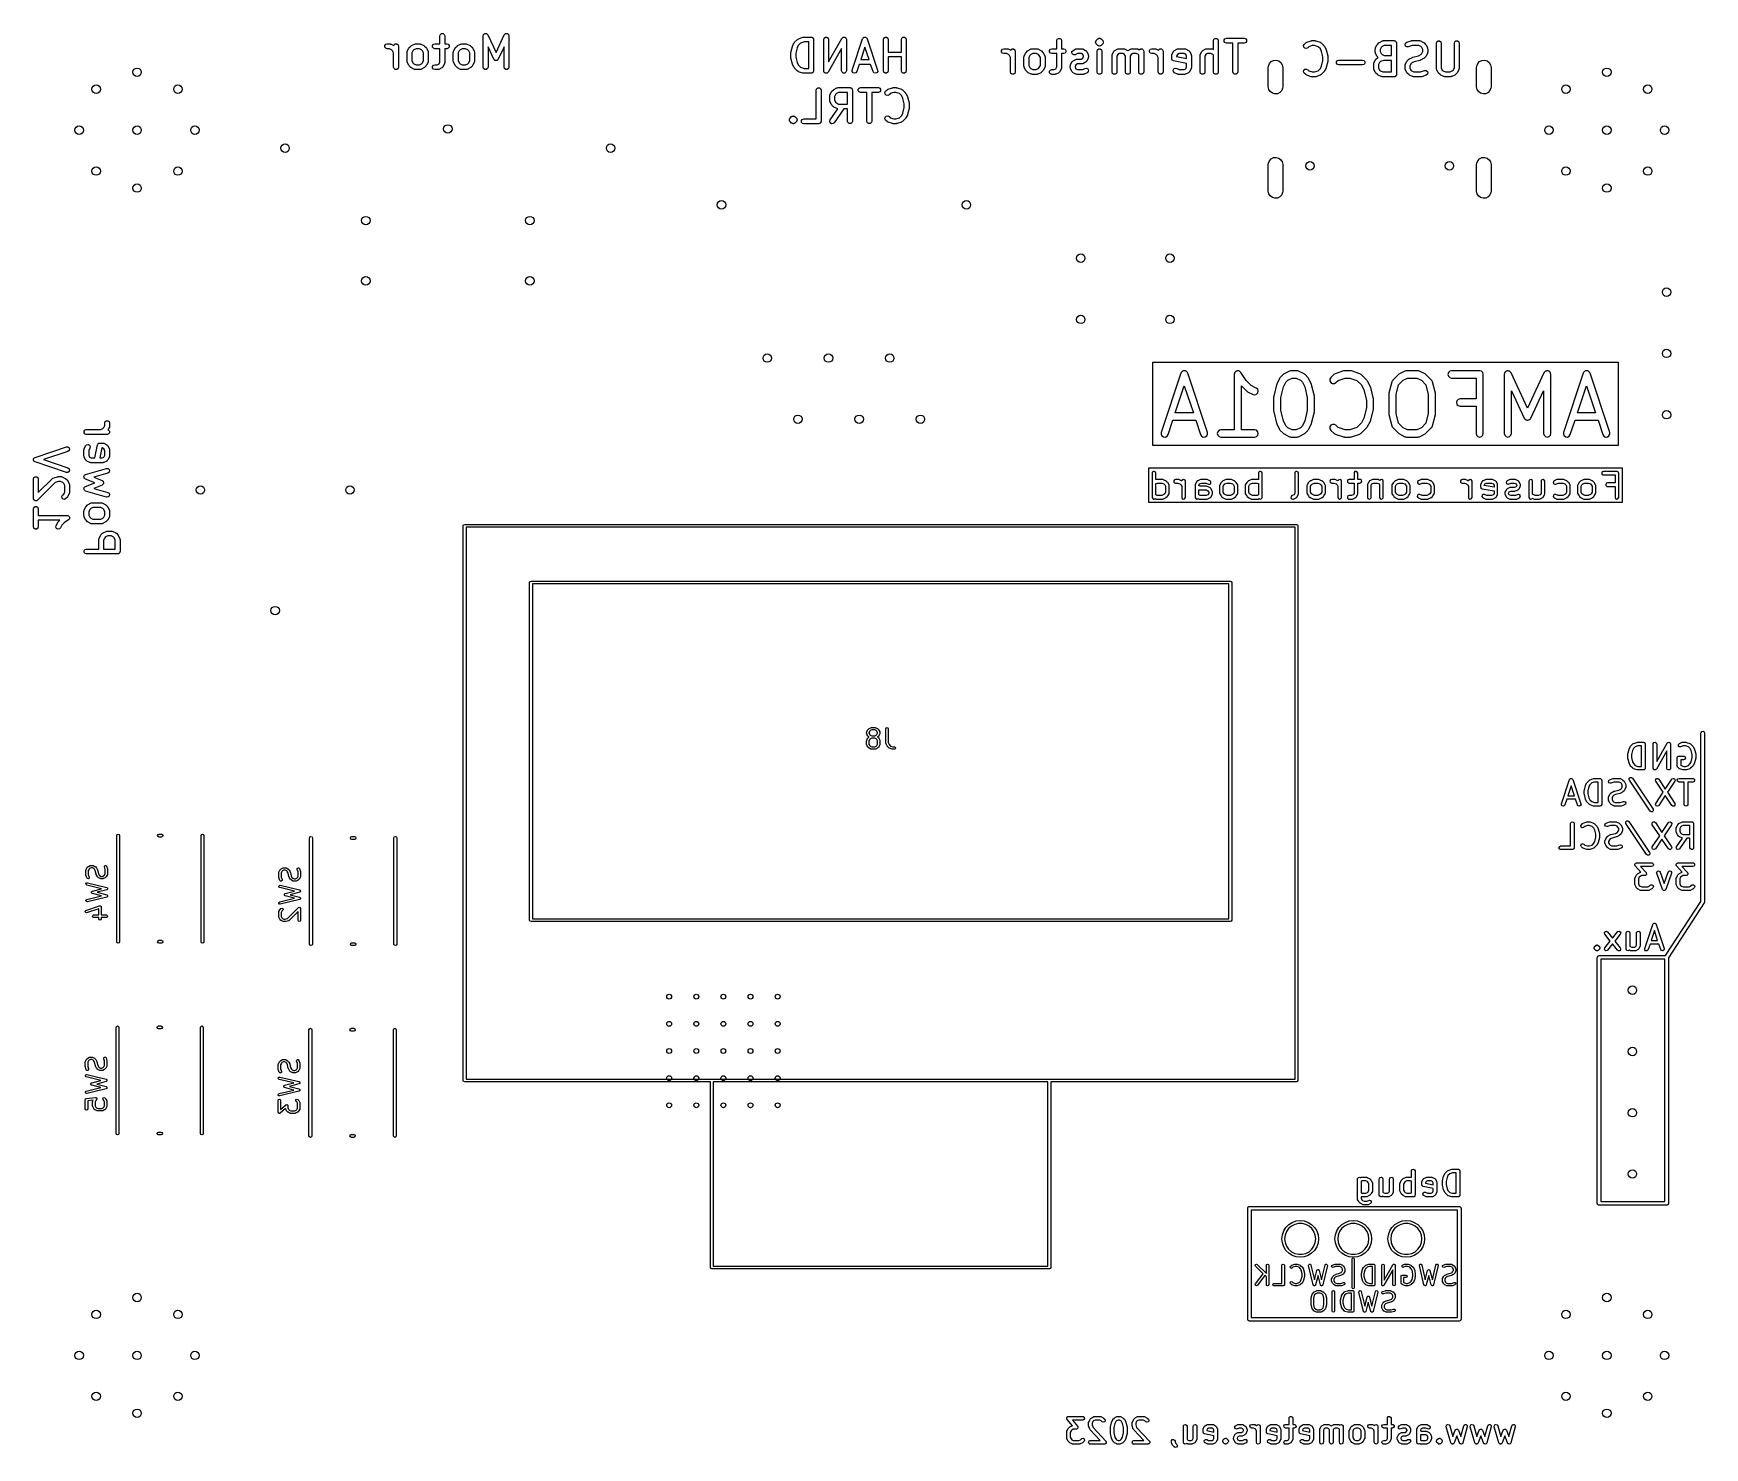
# Model space of a CAD drawing. Extents: x 0.03 to 2.76, y -2.35 to -0.04.
import ezdxf

# ---------------------------------------------------------------- set-up
doc = ezdxf.new("R2010")
doc.units = 0
doc.header["$MEASUREMENT"] = 0
doc.layers.add('BLACK', color=7, linetype='CONTINUOUS')

msp = doc.modelspace()

# ---------------------------------------------------------------- linework, layer by layer
at = {"layer": 'BLACK', "linetype": 'CONTINUOUS'}
for p, q in [((0.6906, -0.0422), (0.6914, -0.0399)), ((0.6906, -0.0553), (0.6906, -0.0422)), ((0.6914, -0.0399), (0.6933, -0.0384)), ((0.6933, -0.0384), (0.6958, -0.0384)), ((0.6958, -0.0384), (0.6977, -0.0399)), ((0.6977, -0.0399), (0.6985, -0.0422)), ((0.6985, -0.0422), (0.6985, -0.0553)), ((0.7613, -0.0422), (0.7614, -0.0418)), ((0.7613, -0.0933), (0.7613, -0.0422)), ((0.7614, -0.0414), (0.7618, -0.0407)), ((0.7614, -0.0418), (0.7614, -0.0414)), ((0.7618, -0.0407), (0.762, -0.0399)), ((0.762, -0.0399), (0.7623, -0.0396)), ((0.7623, -0.0396), (0.7625, -0.0393)), ((0.7625, -0.0393), (0.7633, -0.0389)), ((0.7633, -0.0389), (0.764, -0.0384)), ((0.764, -0.0384), (0.7644, -0.0384)), ((0.7644, -0.0384), (0.7647, -0.0383)), ((0.7647, -0.0383), (0.7656, -0.0384)), ((0.7656, -0.0384), (0.7664, -0.0384)), ((0.7664, -0.0384), (0.7668, -0.0386)), ((0.7668, -0.0386), (0.7671, -0.0387)), ((0.7671, -0.0387), (0.7677, -0.0393)), ((0.7677, -0.0393), (0.7684, -0.0399)), ((0.7684, -0.0399), (0.7685, -0.0402)), ((0.7685, -0.0402), (0.7688, -0.0405)), ((0.7688, -0.0405), (0.7823, -0.0694)), ((0.7823, -0.0694), (0.7958, -0.0405)), ((0.7958, -0.0405), (0.796, -0.0402)), ((0.796, -0.0402), (0.7962, -0.0399)), ((0.7962, -0.0399), (0.7969, -0.0393)), ((0.7969, -0.0393), (0.7974, -0.0387)), ((0.7974, -0.0387), (0.7978, -0.0386)), ((0.7978, -0.0386), (0.7981, -0.0384)), ((0.7981, -0.0384), (0.799, -0.0384)), ((0.799, -0.0384), (0.7998, -0.0383)), ((0.7998, -0.0383), (0.8002, -0.0384)), ((0.8002, -0.0384), (0.8006, -0.0384)), ((0.8006, -0.0384), (0.8013, -0.0389)), ((0.8013, -0.0389), (0.802, -0.0393)), ((0.802, -0.0393), (0.8022, -0.0396)), ((0.8022, -0.0396), (0.8025, -0.0399)), ((0.8025, -0.0399), (0.8028, -0.0407)), ((0.8028, -0.0407), (0.8032, -0.0414)), ((0.8032, -0.0414), (0.8032, -0.0418)), ((0.8032, -0.0418), (0.8033, -0.0422)), ((0.8033, -0.0422), (0.8033, -0.0933)), ((1.2666, -0.0586), (1.269, -0.0538)), ((1.269, -0.0538), (1.2695, -0.0533)), ((1.2695, -0.0533), (1.2697, -0.0527)), ((1.2697, -0.0527), (1.2746, -0.0479)), ((1.2746, -0.0479), (1.2754, -0.0474)), ((1.2754, -0.0474), (1.2762, -0.0469)), ((1.2795, -0.0541), (1.2758, -0.0579)), ((1.2762, -0.0469), (1.2835, -0.0445)), ((1.2854, -0.0521), (1.2795, -0.0541)), ((1.2835, -0.0445), (1.2841, -0.0445)), ((1.2841, -0.0445), (1.2847, -0.0443)), ((1.2847, -0.0443), (1.2969, -0.0443)), ((1.293, -0.0521), (1.2854, -0.0521)), ((1.293, -0.0955), (1.293, -0.0521)), ((1.2969, -0.0443), (1.2975, -0.0445)), ((1.2975, -0.0445), (1.2981, -0.0445)), ((1.2981, -0.0445), (1.2986, -0.0448)), ((1.2986, -0.0448), (1.2992, -0.045)), ((1.2992, -0.045), (1.2996, -0.0455)), ((1.2996, -0.0455), (1.3001, -0.0459)), ((1.3001, -0.0459), (1.3003, -0.0465)), ((1.3003, -0.0465), (1.3007, -0.047)), ((1.3007, -0.047), (1.3007, -0.0476)), ((1.3007, -0.0476), (1.3008, -0.0482)), ((1.3008, -0.0482), (1.3008, -0.0994)), ((1.3173, -0.0482), (1.3181, -0.0459)), ((1.3173, -0.0994), (1.3173, -0.0482)), ((1.3181, -0.0459), (1.3201, -0.0445)), ((1.3201, -0.0445), (1.3225, -0.0445)), ((1.3225, -0.0445), (1.3245, -0.0459)), ((1.3245, -0.0459), (1.3252, -0.0482)), ((1.3252, -0.0846), (1.3471, -0.0463)), ((1.3252, -0.0482), (1.3252, -0.0846)), ((1.3471, -0.0463), (1.3473, -0.0461)), ((1.3473, -0.0459), (1.3482, -0.0453)), ((1.3473, -0.0461), (1.3473, -0.0459)), ((1.3482, -0.0453), (1.3489, -0.0446)), ((1.3489, -0.0446), (1.3491, -0.0446)), ((1.3491, -0.0446), (1.3493, -0.0445)), ((1.3493, -0.0445), (1.3503, -0.0445)), ((1.3503, -0.0445), (1.3513, -0.0444)), ((1.3513, -0.0444), (1.3515, -0.0445)), ((1.3515, -0.0445), (1.3517, -0.0445)), ((1.3517, -0.0445), (1.3526, -0.0451)), ((1.3526, -0.0451), (1.3534, -0.0456)), ((1.3534, -0.0456), (1.3535, -0.0458)), ((1.3535, -0.0458), (1.3537, -0.0459)), ((1.3537, -0.0459), (1.354, -0.0469)), ((1.354, -0.0469), (1.3544, -0.0478)), ((1.3544, -0.0478), (1.3544, -0.048)), ((1.3544, -0.048), (1.3545, -0.0482)), ((1.3545, -0.0482), (1.3545, -0.0994)), ((1.3639, -0.0981), (1.3809, -0.047)), ((1.3809, -0.047), (1.3816, -0.046)), ((1.3816, -0.046), (1.3823, -0.045)), ((1.3823, -0.045), (1.3823, -0.045)), ((1.3823, -0.045), (1.3824, -0.045)), ((1.3824, -0.045), (1.3835, -0.0446)), ((1.3835, -0.0446), (1.3846, -0.0443)), ((1.3846, -0.0443), (1.3846, -0.0443)), ((1.3846, -0.0443), (1.3847, -0.0443)), ((1.3847, -0.0443), (1.3858, -0.0446)), ((1.3858, -0.0446), (1.3869, -0.045)), ((1.3869, -0.045), (1.3869, -0.045)), ((1.3869, -0.045), (1.387, -0.045)), ((1.387, -0.045), (1.3877, -0.046)), ((1.3877, -0.046), (1.3884, -0.047)), ((1.3884, -0.047), (1.4054, -0.0981)), ((1.4148, -0.0482), (1.4156, -0.0459)), ((1.4148, -0.0994), (1.4148, -0.0482)), ((1.4156, -0.0459), (1.4176, -0.0445)), ((1.4176, -0.0445), (1.42, -0.0445)), ((1.42, -0.0445), (1.422, -0.0459)), ((1.422, -0.0459), (1.4227, -0.0482)), ((1.4227, -0.0482), (1.4227, -0.0686)), ((1.4441, -0.0482), (1.4448, -0.0459)), ((1.4441, -0.0686), (1.4441, -0.0482)), ((1.4448, -0.0459), (1.4468, -0.0445)), ((1.4468, -0.0445), (1.4492, -0.0445)), ((1.4492, -0.0445), (1.4512, -0.0459)), ((1.4512, -0.0459), (1.452, -0.0482)), ((1.452, -0.0482), (1.452, -0.0994)), ((1.6979, -0.05), (1.6987, -0.0477)), ((1.6979, -0.0632), (1.6979, -0.05)), ((1.6987, -0.0477), (1.7006, -0.0463)), ((1.7006, -0.0463), (1.7031, -0.0463)), ((1.7031, -0.0463), (1.705, -0.0477)), ((1.705, -0.0477), (1.7058, -0.05)), ((1.7058, -0.05), (1.7058, -0.0632)), ((1.7613, -0.0519), (1.7616, -0.0513)), ((1.7614, -0.0525), (1.7613, -0.0519)), ((1.7613, -0.0531), (1.7614, -0.0525)), ((1.7616, -0.0536), (1.7613, -0.0531)), ((1.7616, -0.0513), (1.7617, -0.0507)), ((1.7617, -0.0543), (1.7616, -0.0536)), ((1.7617, -0.0507), (1.7622, -0.0502)), ((1.7622, -0.0547), (1.7617, -0.0543)), ((1.7622, -0.0502), (1.7624, -0.0497)), ((1.7624, -0.0497), (1.7649, -0.0473)), ((1.7649, -0.0473), (1.7654, -0.047)), ((1.7654, -0.047), (1.7659, -0.0465)), ((1.7659, -0.0465), (1.7662, -0.0465)), ((1.7662, -0.0465), (1.7664, -0.0463)), ((1.7664, -0.0463), (1.7668, -0.0463)), ((1.7668, -0.0463), (1.767, -0.0462)), ((1.767, -0.0462), (1.7677, -0.0462)), ((1.7677, -0.0462), (1.7683, -0.0462)), ((1.7683, -0.0462), (1.7686, -0.0463)), ((1.7686, -0.0463), (1.7689, -0.0463)), ((1.7689, -0.0463), (1.7691, -0.0465)), ((1.7691, -0.0465), (1.7694, -0.0465)), ((1.7694, -0.0465), (1.7699, -0.047)), ((1.7699, -0.047), (1.7704, -0.0473)), ((1.7704, -0.0473), (1.7729, -0.0497)), ((1.7729, -0.0497), (1.7732, -0.0502)), ((1.7732, -0.0502), (1.7736, -0.0507)), ((1.7736, -0.0543), (1.7732, -0.0547)), ((1.7736, -0.0507), (1.7737, -0.0513)), ((1.7737, -0.0536), (1.7736, -0.0543)), ((1.7737, -0.0513), (1.774, -0.0519)), ((1.774, -0.0531), (1.7737, -0.0536)), ((1.774, -0.0519), (1.7739, -0.0525)), ((1.7739, -0.0525), (1.774, -0.0531)), ((1.9538, -0.05), (1.9546, -0.0477)), ((1.9538, -0.0644), (1.9538, -0.05)), ((1.9546, -0.0477), (1.9565, -0.0463)), ((1.9565, -0.0463), (1.959, -0.0463)), ((1.959, -0.0463), (1.9609, -0.0477)), ((1.9609, -0.0477), (1.9617, -0.05)), ((1.9617, -0.05), (1.9617, -0.1012)), ((1.9711, -0.0488), (1.9725, -0.0469)), ((1.9711, -0.0513), (1.9711, -0.0488)), ((1.9725, -0.0532), (1.9711, -0.0513)), ((1.9725, -0.0469), (1.9748, -0.0461)), ((1.9748, -0.054), (1.9725, -0.0532)), ((1.9748, -0.0461), (2.0041, -0.0461)), ((1.9855, -0.054), (1.9748, -0.054)), ((1.9855, -0.1012), (1.9855, -0.054)), ((2.0041, -0.054), (1.9934, -0.054)), ((1.9934, -0.054), (1.9934, -0.1012)), ((2.0041, -0.0461), (2.0064, -0.0469)), ((2.0064, -0.0532), (2.0041, -0.054)), ((2.0064, -0.0469), (2.0078, -0.0488)), ((2.0078, -0.0513), (2.0064, -0.0532)), ((2.0078, -0.0488), (2.0078, -0.0513)), ((2.1021, -0.0561), (2.1045, -0.0536)), ((2.1045, -0.0536), (2.1053, -0.0532)), ((2.1053, -0.0532), (2.106, -0.0527)), ((2.106, -0.0527), (2.1133, -0.0502)), ((2.1133, -0.0502), (2.114, -0.0502)), ((2.114, -0.0502), (2.1146, -0.05)), ((2.1146, -0.05), (2.1195, -0.05)), ((2.1195, -0.05), (2.1201, -0.0502)), ((2.1201, -0.0502), (2.1207, -0.0502)), ((2.1207, -0.0502), (2.128, -0.0527)), ((2.128, -0.0527), (2.1288, -0.0532)), ((2.1288, -0.0532), (2.1296, -0.0536)), ((2.1296, -0.0536), (2.1344, -0.0585)), ((2.2215, -0.0561), (2.2239, -0.0536)), ((2.2239, -0.0536), (2.2245, -0.0533)), ((2.2245, -0.0533), (2.2249, -0.0529)), ((2.2249, -0.0529), (2.2298, -0.0505)), ((2.2298, -0.0505), (2.2307, -0.0503)), ((2.2307, -0.0503), (2.2316, -0.05)), ((2.2316, -0.05), (2.2486, -0.05)), ((2.2486, -0.05), (2.2492, -0.0502)), ((2.2492, -0.0502), (2.2498, -0.0502)), ((2.2498, -0.0502), (2.2504, -0.0506)), ((2.2504, -0.0506), (2.251, -0.0508)), ((2.251, -0.0508), (2.2513, -0.0513)), ((2.2513, -0.0513), (2.2518, -0.0517)), ((2.2518, -0.0517), (2.252, -0.0523)), ((2.252, -0.0523), (2.2524, -0.0528)), ((2.2524, -0.0528), (2.2524, -0.0534)), ((2.2524, -0.0534), (2.2526, -0.054)), ((2.2526, -0.054), (2.2526, -0.1052)), ((2.2666, -0.0564), (2.2674, -0.0541)), ((2.2674, -0.0541), (2.2693, -0.0527)), ((2.2693, -0.0527), (2.2766, -0.0502)), ((2.2766, -0.0502), (2.2773, -0.0502)), ((2.2773, -0.0502), (2.2779, -0.05)), ((2.2779, -0.05), (2.2901, -0.05)), ((2.2901, -0.05), (2.2909, -0.0503)), ((2.2909, -0.0503), (2.2918, -0.0505)), ((2.2918, -0.0505), (2.2967, -0.0529)), ((2.2967, -0.0529), (2.2971, -0.0533)), ((2.2971, -0.0533), (2.2977, -0.0536)), ((2.2977, -0.0536), (2.3002, -0.0561)), ((2.3178, -0.054), (2.3186, -0.0517)), ((2.3178, -0.0954), (2.3178, -0.054)), ((2.3186, -0.0517), (2.3205, -0.0502)), ((2.3205, -0.0502), (2.323, -0.0502)), ((2.323, -0.0502), (2.3249, -0.0517)), ((2.3249, -0.0517), (2.3257, -0.054)), ((2.3257, -0.054), (2.3257, -0.0945)), ((2.3471, -0.054), (2.3478, -0.0517)), ((2.3471, -0.0945), (2.3471, -0.054)), ((2.3478, -0.0517), (2.3498, -0.0502)), ((2.3498, -0.0502), (2.3522, -0.0502)), ((2.3522, -0.0502), (2.3542, -0.0517)), ((2.3542, -0.0517), (2.3549, -0.054)), ((2.3549, -0.054), (2.3549, -0.0954)), ((0.6006, -0.058), (0.6021, -0.056)), ((0.6006, -0.0604), (0.6006, -0.058)), ((0.6021, -0.0624), (0.6006, -0.0604)), ((0.6021, -0.056), (0.6044, -0.0553)), ((0.6044, -0.0632), (0.6021, -0.0624)), ((0.6044, -0.0553), (0.6092, -0.0553)), ((0.6083, -0.0632), (0.6044, -0.0632)), ((0.6118, -0.0649), (0.6083, -0.0632)), ((0.6092, -0.0553), (0.6101, -0.0556)), ((0.6101, -0.0556), (0.611, -0.0557)), ((0.611, -0.0557), (0.6155, -0.0579)), ((0.6133, -0.0664), (0.6118, -0.0649)), ((0.6151, -0.0699), (0.6133, -0.0664)), ((0.6151, -0.0933), (0.6151, -0.0699)), ((0.6155, -0.0579), (0.6158, -0.0569)), ((0.6158, -0.0569), (0.6178, -0.0555)), ((0.6178, -0.0555), (0.6202, -0.0555)), ((0.6202, -0.0555), (0.6222, -0.0569)), ((0.6222, -0.0569), (0.6229, -0.0592)), ((0.6229, -0.0592), (0.6229, -0.0933)), ((0.637, -0.069), (0.6373, -0.0681)), ((0.637, -0.0836), (0.637, -0.069)), ((0.6373, -0.0681), (0.6374, -0.0672)), ((0.6374, -0.0672), (0.6398, -0.0623)), ((0.6398, -0.0623), (0.6403, -0.0619)), ((0.6403, -0.0619), (0.6406, -0.0613)), ((0.6406, -0.0613), (0.643, -0.0589)), ((0.643, -0.0589), (0.6436, -0.0586)), ((0.6436, -0.0586), (0.644, -0.0581)), ((0.644, -0.0581), (0.6489, -0.0557)), ((0.6466, -0.0664), (0.6449, -0.0699)), ((0.6449, -0.0699), (0.6449, -0.0827)), ((0.6481, -0.0649), (0.6466, -0.0664)), ((0.6516, -0.0632), (0.6481, -0.0649)), ((0.6489, -0.0557), (0.6498, -0.0556)), ((0.6498, -0.0556), (0.6507, -0.0553)), ((0.6507, -0.0553), (0.658, -0.0553)), ((0.6571, -0.0632), (0.6516, -0.0632)), ((0.6605, -0.0649), (0.6571, -0.0632)), ((0.658, -0.0553), (0.6589, -0.0556)), ((0.6589, -0.0556), (0.6597, -0.0557)), ((0.6597, -0.0557), (0.6646, -0.0581)), ((0.6621, -0.0664), (0.6605, -0.0649)), ((0.6638, -0.0699), (0.6621, -0.0664)), ((0.6638, -0.0827), (0.6638, -0.0699)), ((0.6646, -0.0581), (0.6651, -0.0586)), ((0.6651, -0.0586), (0.6656, -0.0589)), ((0.6656, -0.0589), (0.6681, -0.0613)), ((0.6681, -0.0613), (0.6684, -0.0619)), ((0.6684, -0.0619), (0.6688, -0.0623)), ((0.6688, -0.0623), (0.6713, -0.0672)), ((0.6713, -0.0672), (0.6714, -0.0681)), ((0.6714, -0.0681), (0.6717, -0.069)), ((0.6717, -0.069), (0.6717, -0.0836)), ((0.6786, -0.058), (0.68, -0.056)), ((0.6786, -0.0604), (0.6786, -0.058)), ((0.68, -0.0624), (0.6786, -0.0604)), ((0.68, -0.056), (0.6824, -0.0553)), ((0.6824, -0.0632), (0.68, -0.0624)), ((0.6824, -0.0553), (0.6906, -0.0553)), ((0.6906, -0.0632), (0.6824, -0.0632)), ((0.6906, -0.0851), (0.6906, -0.0632)), ((0.6985, -0.0553), (0.7019, -0.0553)), ((0.7019, -0.0632), (0.6985, -0.0632)), ((0.6985, -0.0632), (0.6985, -0.086)), ((0.7019, -0.0553), (0.7042, -0.056)), ((0.7042, -0.0624), (0.7019, -0.0632)), ((0.7042, -0.056), (0.7056, -0.058)), ((0.7056, -0.0604), (0.7042, -0.0624)), ((0.7056, -0.058), (0.7056, -0.0604)), ((0.7125, -0.069), (0.7128, -0.0681)), ((0.7125, -0.0836), (0.7125, -0.069)), ((0.7128, -0.0681), (0.713, -0.0672)), ((0.713, -0.0672), (0.7154, -0.0623)), ((0.7154, -0.0623), (0.7158, -0.0619)), ((0.7158, -0.0619), (0.7161, -0.0613)), ((0.7161, -0.0613), (0.7186, -0.0589)), ((0.7186, -0.0589), (0.7191, -0.0586)), ((0.7191, -0.0586), (0.7196, -0.0581)), ((0.7196, -0.0581), (0.7245, -0.0557)), ((0.7222, -0.0664), (0.7204, -0.0699)), ((0.7204, -0.0699), (0.7204, -0.0827)), ((0.7237, -0.0649), (0.7222, -0.0664)), ((0.7272, -0.0632), (0.7237, -0.0649)), ((0.7245, -0.0557), (0.7254, -0.0556)), ((0.7254, -0.0556), (0.7262, -0.0553)), ((0.7262, -0.0553), (0.7335, -0.0553)), ((0.7326, -0.0632), (0.7272, -0.0632)), ((0.7361, -0.0649), (0.7326, -0.0632)), ((0.7335, -0.0553), (0.7344, -0.0556)), ((0.7344, -0.0556), (0.7353, -0.0557)), ((0.7353, -0.0557), (0.7402, -0.0581)), ((0.7376, -0.0664), (0.7361, -0.0649)), ((0.7394, -0.0699), (0.7376, -0.0664)), ((0.7394, -0.0827), (0.7394, -0.0699)), ((0.7402, -0.0581), (0.7406, -0.0586)), ((0.7406, -0.0586), (0.7412, -0.0589)), ((0.7412, -0.0589), (0.7436, -0.0613)), ((0.7436, -0.0613), (0.7439, -0.0619)), ((0.7439, -0.0619), (0.7444, -0.0623)), ((0.7444, -0.0623), (0.7468, -0.0672)), ((0.7468, -0.0672), (0.7469, -0.0681)), ((0.7469, -0.0681), (0.7472, -0.069)), ((0.7472, -0.069), (0.7472, -0.0836)), ((0.7787, -0.0804), (0.7692, -0.0599)), ((0.7692, -0.0599), (0.7692, -0.0933)), ((0.7792, -0.0809), (0.7787, -0.0804)), ((0.7796, -0.0816), (0.7792, -0.0809)), ((0.78, -0.0818), (0.7796, -0.0816)), ((0.7804, -0.0822), (0.78, -0.0818)), ((0.7845, -0.0818), (0.7842, -0.0822)), ((0.785, -0.0816), (0.7845, -0.0818)), ((0.7853, -0.0809), (0.785, -0.0816)), ((0.7859, -0.0804), (0.7853, -0.0809)), ((0.7954, -0.0599), (0.7859, -0.0804)), ((0.7954, -0.0933), (0.7954, -0.0599)), ((1.2637, -0.0701), (1.2639, -0.0697)), ((1.2637, -0.0775), (1.2637, -0.0701)), ((1.2639, -0.0779), (1.2637, -0.0775)), ((1.2638, -0.0692), (1.2663, -0.0594)), ((1.2639, -0.0697), (1.2638, -0.0692)), ((1.2638, -0.0784), (1.2639, -0.0779)), ((1.2663, -0.0882), (1.2638, -0.0784)), ((1.2663, -0.0594), (1.2665, -0.0591)), ((1.2665, -0.0591), (1.2666, -0.0586)), ((1.2738, -0.0618), (1.2716, -0.0706)), ((1.2716, -0.0706), (1.2716, -0.077)), ((1.2716, -0.077), (1.2738, -0.0858)), ((1.2758, -0.0579), (1.2738, -0.0618)), ((1.3466, -0.063), (1.3247, -0.1013)), ((1.3466, -0.0994), (1.3466, -0.063)), ((1.3846, -0.0607), (1.3779, -0.0808)), ((1.3779, -0.0808), (1.3914, -0.0808)), ((1.3914, -0.0808), (1.3846, -0.0607)), ((1.4227, -0.0686), (1.4441, -0.0686)), ((1.4441, -0.0765), (1.4227, -0.0765)), ((1.4227, -0.0765), (1.4227, -0.0994)), ((1.4441, -0.0994), (1.4441, -0.0765)), ((1.6079, -0.0659), (1.6094, -0.0639)), ((1.6079, -0.0683), (1.6079, -0.0659)), ((1.6094, -0.0703), (1.6079, -0.0683)), ((1.6094, -0.0639), (1.6117, -0.0632)), ((1.6117, -0.071), (1.6094, -0.0703)), ((1.6117, -0.0632), (1.6165, -0.0632)), ((1.6156, -0.071), (1.6117, -0.071)), ((1.6191, -0.0728), (1.6156, -0.071)), ((1.6165, -0.0632), (1.6174, -0.0634)), ((1.6174, -0.0634), (1.6183, -0.0636)), ((1.6183, -0.0636), (1.6228, -0.0658)), ((1.6206, -0.0743), (1.6191, -0.0728)), ((1.6224, -0.0778), (1.6206, -0.0743)), ((1.6224, -0.1012), (1.6224, -0.0778)), ((1.6228, -0.0658), (1.6231, -0.0648)), ((1.6231, -0.0648), (1.6251, -0.0634)), ((1.6251, -0.0634), (1.6275, -0.0634)), ((1.6275, -0.0634), (1.6295, -0.0648)), ((1.6295, -0.0648), (1.6302, -0.0671)), ((1.6302, -0.0671), (1.6302, -0.1012)), ((1.6443, -0.0768), (1.6446, -0.076)), ((1.6443, -0.0915), (1.6443, -0.0768)), ((1.6446, -0.076), (1.6447, -0.0751)), ((1.6447, -0.0751), (1.6471, -0.0702)), ((1.6471, -0.0702), (1.6476, -0.0698)), ((1.6476, -0.0698), (1.6479, -0.0692)), ((1.6479, -0.0692), (1.6503, -0.0668)), ((1.6503, -0.0668), (1.6509, -0.0665)), ((1.6509, -0.0665), (1.6514, -0.066)), ((1.6514, -0.066), (1.6562, -0.0636)), ((1.6539, -0.0743), (1.6522, -0.0778)), ((1.6522, -0.0778), (1.6522, -0.0905)), ((1.6554, -0.0728), (1.6539, -0.0743)), ((1.6589, -0.071), (1.6554, -0.0728)), ((1.6562, -0.0636), (1.6571, -0.0634)), ((1.6571, -0.0634), (1.658, -0.0632)), ((1.658, -0.0632), (1.6653, -0.0632)), ((1.6644, -0.071), (1.6589, -0.071)), ((1.6678, -0.0728), (1.6644, -0.071)), ((1.6653, -0.0632), (1.6662, -0.0634)), ((1.6662, -0.0634), (1.6671, -0.0636)), ((1.6671, -0.0636), (1.6719, -0.066)), ((1.6694, -0.0743), (1.6678, -0.0728)), ((1.6711, -0.0778), (1.6694, -0.0743)), ((1.6711, -0.0905), (1.6711, -0.0778)), ((1.6719, -0.066), (1.6724, -0.0665)), ((1.6724, -0.0665), (1.673, -0.0668)), ((1.673, -0.0668), (1.6754, -0.0692)), ((1.6754, -0.0692), (1.6757, -0.0698)), ((1.6757, -0.0698), (1.6761, -0.0702)), ((1.6761, -0.0702), (1.6786, -0.0751)), ((1.6786, -0.0751), (1.6787, -0.076)), ((1.6787, -0.076), (1.679, -0.0768)), ((1.679, -0.0768), (1.679, -0.0915)), ((1.6859, -0.0659), (1.6874, -0.0639)), ((1.6859, -0.0683), (1.6859, -0.0659)), ((1.6874, -0.0703), (1.6859, -0.0683)), ((1.6874, -0.0639), (1.6897, -0.0632)), ((1.6897, -0.071), (1.6874, -0.0703)), ((1.6897, -0.0632), (1.6979, -0.0632)), ((1.6979, -0.071), (1.6897, -0.071)), ((1.6979, -0.093), (1.6979, -0.071)), ((1.7058, -0.0632), (1.7092, -0.0632)), ((1.7092, -0.071), (1.7058, -0.071)), ((1.7058, -0.071), (1.7058, -0.0939)), ((1.7092, -0.0632), (1.7115, -0.0639)), ((1.7115, -0.0703), (1.7092, -0.071)), ((1.7115, -0.0639), (1.7129, -0.0659)), ((1.7129, -0.0683), (1.7115, -0.0703)), ((1.7129, -0.0659), (1.7129, -0.0683)), ((1.7223, -0.0701), (1.7227, -0.0677)), ((1.7234, -0.0723), (1.7223, -0.0701)), ((1.7227, -0.0677), (1.7245, -0.066)), ((1.7256, -0.0734), (1.7234, -0.0723)), ((1.7245, -0.066), (1.7293, -0.0636)), ((1.7245, -0.0831), (1.7293, -0.0806)), ((1.728, -0.0731), (1.7256, -0.0734)), ((1.732, -0.071), (1.728, -0.0731)), ((1.7293, -0.0636), (1.7302, -0.0634)), ((1.7293, -0.0806), (1.7302, -0.0805)), ((1.7302, -0.0634), (1.7311, -0.0632)), ((1.7302, -0.0805), (1.7311, -0.0802)), ((1.7311, -0.0632), (1.7384, -0.0632)), ((1.7311, -0.0802), (1.7375, -0.0802)), ((1.7375, -0.071), (1.732, -0.071)), ((1.7404, -0.0725), (1.7375, -0.071)), ((1.7375, -0.0802), (1.7404, -0.0788)), ((1.7384, -0.0632), (1.7393, -0.0634)), ((1.7393, -0.0634), (1.7402, -0.0636)), ((1.7402, -0.0636), (1.745, -0.066)), ((1.7418, -0.0753), (1.7404, -0.0725)), ((1.7404, -0.0788), (1.7418, -0.0759)), ((1.7418, -0.0759), (1.7418, -0.0753)), ((1.745, -0.066), (1.7451, -0.066)), ((1.7451, -0.066), (1.7451, -0.066)), ((1.7451, -0.066), (1.7459, -0.0669)), ((1.7459, -0.0669), (1.7468, -0.0677)), ((1.7468, -0.0677), (1.7468, -0.0678)), ((1.7468, -0.0678), (1.7468, -0.0678)), ((1.7468, -0.0678), (1.7492, -0.0727)), ((1.7492, -0.0786), (1.7468, -0.0835)), ((1.7492, -0.0727), (1.7494, -0.0735)), ((1.7494, -0.0777), (1.7492, -0.0786)), ((1.7494, -0.0735), (1.7497, -0.0744)), ((1.7497, -0.0768), (1.7494, -0.0777)), ((1.7497, -0.0744), (1.7497, -0.0768)), ((1.7624, -0.0553), (1.7622, -0.0547)), ((1.7649, -0.0577), (1.7624, -0.0553)), ((1.7637, -0.0671), (1.7645, -0.0648)), ((1.7637, -0.1012), (1.7637, -0.0671)), ((1.7645, -0.0648), (1.7664, -0.0634)), ((1.7654, -0.058), (1.7649, -0.0577)), ((1.7659, -0.0584), (1.7654, -0.058)), ((1.7662, -0.0585), (1.7659, -0.0584)), ((1.7664, -0.0587), (1.7662, -0.0585)), ((1.7668, -0.0587), (1.7664, -0.0587)), ((1.7664, -0.0634), (1.7689, -0.0634)), ((1.767, -0.0588), (1.7668, -0.0587)), ((1.7677, -0.0587), (1.767, -0.0588)), ((1.7683, -0.0588), (1.7677, -0.0587)), ((1.7686, -0.0587), (1.7683, -0.0588)), ((1.7689, -0.0587), (1.7686, -0.0587)), ((1.7691, -0.0585), (1.7689, -0.0587)), ((1.7689, -0.0634), (1.7709, -0.0648)), ((1.7694, -0.0584), (1.7691, -0.0585)), ((1.7699, -0.058), (1.7694, -0.0584)), ((1.7704, -0.0577), (1.7699, -0.058)), ((1.7729, -0.0553), (1.7704, -0.0577)), ((1.7709, -0.0648), (1.7716, -0.0671)), ((1.7716, -0.0671), (1.7716, -0.1012)), ((1.7732, -0.0547), (1.7729, -0.0553)), ((1.7881, -0.0744), (1.7884, -0.0735)), ((1.7881, -0.1012), (1.7881, -0.0744)), ((1.7884, -0.0735), (1.7885, -0.0727)), ((1.7885, -0.0727), (1.791, -0.0678)), ((1.791, -0.0677), (1.7918, -0.0669)), ((1.791, -0.0678), (1.791, -0.0677)), ((1.791, -0.0678), (1.791, -0.0678)), ((1.7918, -0.0669), (1.7927, -0.066)), ((1.7927, -0.066), (1.7976, -0.0636)), ((1.7927, -0.066), (1.7927, -0.066)), ((1.7927, -0.066), (1.7927, -0.066)), ((1.7974, -0.0725), (1.796, -0.0753)), ((1.796, -0.0753), (1.796, -0.1012)), ((1.8003, -0.071), (1.7974, -0.0725)), ((1.7976, -0.0636), (1.7985, -0.0634)), ((1.7985, -0.0634), (1.7993, -0.0632)), ((1.7993, -0.0632), (1.8067, -0.0632)), ((1.8057, -0.071), (1.8003, -0.071)), ((1.8086, -0.0725), (1.8057, -0.071)), ((1.8067, -0.0632), (1.8075, -0.0634)), ((1.8075, -0.0634), (1.8084, -0.0636)), ((1.8084, -0.0636), (1.8133, -0.066)), ((1.81, -0.0753), (1.8086, -0.0725)), ((1.81, -0.1012), (1.81, -0.0753)), ((1.8133, -0.066), (1.8133, -0.066)), ((1.8133, -0.066), (1.8133, -0.066)), ((1.8133, -0.066), (1.814, -0.0667)), ((1.814, -0.0667), (1.8146, -0.066)), ((1.8146, -0.066), (1.8195, -0.0636)), ((1.8146, -0.066), (1.8146, -0.066)), ((1.8146, -0.066), (1.8146, -0.066)), ((1.8193, -0.0725), (1.8179, -0.0753)), ((1.8179, -0.0753), (1.8179, -0.1012)), ((1.8222, -0.071), (1.8193, -0.0725)), ((1.8195, -0.0636), (1.8204, -0.0634)), ((1.8204, -0.0634), (1.8213, -0.0632)), ((1.8213, -0.0632), (1.8286, -0.0632)), ((1.8277, -0.071), (1.8222, -0.071)), ((1.8311, -0.0728), (1.8277, -0.071)), ((1.8286, -0.0632), (1.8295, -0.0634)), ((1.8295, -0.0634), (1.8303, -0.0636)), ((1.8303, -0.0636), (1.8327, -0.0648)), ((1.832, -0.0736), (1.8311, -0.0728)), ((1.832, -0.1012), (1.832, -0.0736)), ((1.8327, -0.0648), (1.8347, -0.0634)), ((1.8347, -0.0634), (1.8371, -0.0634)), ((1.8371, -0.0634), (1.8391, -0.0648)), ((1.8391, -0.0648), (1.8398, -0.0671)), ((1.8398, -0.0671), (1.8398, -0.1012)), ((1.8492, -0.0659), (1.8506, -0.0639)), ((1.8492, -0.0683), (1.8492, -0.0659)), ((1.8506, -0.0703), (1.8492, -0.0683)), ((1.8506, -0.0639), (1.853, -0.0632)), ((1.853, -0.071), (1.8506, -0.0703)), ((1.853, -0.0632), (1.8578, -0.0632)), ((1.8569, -0.071), (1.853, -0.071)), ((1.8604, -0.0728), (1.8569, -0.071)), ((1.8578, -0.0632), (1.8587, -0.0634)), ((1.8587, -0.0634), (1.8596, -0.0636)), ((1.8596, -0.0636), (1.8641, -0.0658)), ((1.8619, -0.0743), (1.8604, -0.0728)), ((1.8637, -0.0778), (1.8619, -0.0743)), ((1.8637, -0.1012), (1.8637, -0.0778)), ((1.8641, -0.0658), (1.8644, -0.0648)), ((1.8644, -0.0648), (1.8664, -0.0634)), ((1.8664, -0.0634), (1.8688, -0.0634)), ((1.8688, -0.0634), (1.8708, -0.0648)), ((1.8708, -0.0648), (1.8715, -0.0671)), ((1.8715, -0.0671), (1.8715, -0.1012)), ((1.8856, -0.0744), (1.8859, -0.0735)), ((1.8856, -0.0793), (1.8856, -0.0744)), ((1.8857, -0.0795), (1.8856, -0.0793)), ((1.8856, -0.0797), (1.8857, -0.0795)), ((1.886, -0.0807), (1.8856, -0.0797)), ((1.8859, -0.0735), (1.886, -0.0727)), ((1.886, -0.0727), (1.8884, -0.0678)), ((1.8863, -0.0816), (1.886, -0.0807)), ((1.8865, -0.0817), (1.8863, -0.0816)), ((1.8866, -0.082), (1.8865, -0.0817)), ((1.8884, -0.0678), (1.8885, -0.0678)), ((1.8885, -0.0677), (1.8893, -0.0669)), ((1.8885, -0.0678), (1.8885, -0.0677)), ((1.8893, -0.0669), (1.8901, -0.066)), ((1.8901, -0.066), (1.8902, -0.066)), ((1.8902, -0.066), (1.8951, -0.0636)), ((1.8902, -0.066), (1.8902, -0.066)), ((1.8949, -0.0725), (1.8935, -0.0753)), ((1.8935, -0.0753), (1.8935, -0.0761)), ((1.8935, -0.0761), (1.91, -0.0794)), ((1.8978, -0.071), (1.8949, -0.0725)), ((1.8951, -0.0636), (1.896, -0.0634)), ((1.896, -0.0634), (1.8968, -0.0632)), ((1.8968, -0.0632), (1.9066, -0.0632)), ((1.9057, -0.071), (1.8978, -0.071)), ((1.9085, -0.0725), (1.9057, -0.071)), ((1.9066, -0.0632), (1.9074, -0.0634)), ((1.9074, -0.0634), (1.9083, -0.0636)), ((1.9083, -0.0636), (1.9132, -0.066)), ((1.91, -0.0753), (1.9085, -0.0725)), ((1.91, -0.0794), (1.91, -0.0753)), ((1.9132, -0.066), (1.9132, -0.066)), ((1.9132, -0.066), (1.9133, -0.066)), ((1.9133, -0.066), (1.9141, -0.0669)), ((1.9141, -0.0669), (1.9149, -0.0677)), ((1.9149, -0.0677), (1.9149, -0.0678)), ((1.9149, -0.0678), (1.915, -0.0678)), ((1.915, -0.0678), (1.9174, -0.0727)), ((1.9174, -0.0727), (1.9176, -0.0735)), ((1.9176, -0.0735), (1.9178, -0.0744)), ((1.9178, -0.0744), (1.9178, -0.0939)), ((1.9319, -0.0744), (1.9322, -0.0735)), ((1.9319, -0.1012), (1.9319, -0.0744)), ((1.9322, -0.0735), (1.9323, -0.0727)), ((1.9323, -0.0727), (1.9347, -0.0678)), ((1.9347, -0.0678), (1.9348, -0.0678)), ((1.9348, -0.0677), (1.9356, -0.0669)), ((1.9348, -0.0678), (1.9348, -0.0677)), ((1.9356, -0.0669), (1.9365, -0.066)), ((1.9365, -0.066), (1.9414, -0.0636)), ((1.9365, -0.066), (1.9365, -0.066)), ((1.9365, -0.066), (1.9365, -0.066)), ((1.9412, -0.0725), (1.9398, -0.0753)), ((1.9398, -0.0753), (1.9398, -0.1012)), ((1.9441, -0.071), (1.9412, -0.0725)), ((1.9414, -0.0636), (1.9423, -0.0634)), ((1.9423, -0.0634), (1.9431, -0.0632)), ((1.9431, -0.0632), (1.9505, -0.0632)), ((1.9495, -0.071), (1.9441, -0.071)), ((1.953, -0.0728), (1.9495, -0.071)), ((1.9505, -0.0632), (1.9513, -0.0634)), ((1.9513, -0.0634), (1.9522, -0.0636)), ((1.9522, -0.0636), (1.9538, -0.0644)), ((1.9538, -0.0736), (1.953, -0.0728)), ((1.9538, -0.1012), (1.9538, -0.0736)), ((2.101, -0.0582), (2.1021, -0.0561)), ((2.1013, -0.0606), (2.101, -0.0582)), ((2.1031, -0.0624), (2.1013, -0.0606)), ((2.1054, -0.0627), (2.1031, -0.0624)), ((2.1076, -0.0616), (2.1054, -0.0627)), ((2.1094, -0.0599), (2.1076, -0.0616)), ((2.1152, -0.0579), (2.1094, -0.0599)), ((2.1188, -0.0579), (2.1152, -0.0579)), ((2.1246, -0.0599), (2.1188, -0.0579)), ((2.1284, -0.0636), (2.1246, -0.0599)), ((2.1304, -0.0675), (2.1284, -0.0636)), ((2.1326, -0.0764), (2.1304, -0.0675)), ((2.1326, -0.0827), (2.1326, -0.0764)), ((2.1344, -0.0585), (2.1347, -0.0591)), ((2.1347, -0.0591), (2.1352, -0.0595)), ((2.1352, -0.0595), (2.1376, -0.0644)), ((2.1376, -0.0644), (2.1377, -0.0648)), ((2.1377, -0.0648), (2.1379, -0.0652)), ((2.1379, -0.0652), (2.1403, -0.075)), ((2.1403, -0.075), (2.1403, -0.0754)), ((2.1403, -0.0754), (2.1405, -0.0759)), ((2.1405, -0.0759), (2.1405, -0.0832)), ((2.1561, -0.0825), (2.1585, -0.0817)), ((2.1585, -0.0817), (2.1974, -0.0817)), ((2.1974, -0.0817), (2.1998, -0.0825)), ((2.2159, -0.0863), (2.2183, -0.0815)), ((2.2179, -0.0637), (2.2182, -0.0629)), ((2.2179, -0.0686), (2.2179, -0.0637)), ((2.2182, -0.0695), (2.2179, -0.0686)), ((2.2182, -0.0629), (2.2183, -0.062)), ((2.2183, -0.0704), (2.2182, -0.0695)), ((2.2183, -0.062), (2.2207, -0.0571)), ((2.2207, -0.0752), (2.2183, -0.0704)), ((2.2183, -0.0815), (2.2188, -0.081)), ((2.2188, -0.081), (2.219, -0.0804)), ((2.219, -0.0804), (2.2215, -0.078)), ((2.2207, -0.0571), (2.2212, -0.0566)), ((2.2212, -0.0757), (2.2207, -0.0752)), ((2.2212, -0.0566), (2.2215, -0.0561)), ((2.2215, -0.0763), (2.2212, -0.0757)), ((2.2226, -0.0774), (2.2215, -0.0763)), ((2.2215, -0.078), (2.2223, -0.0776)), ((2.2223, -0.0776), (2.2226, -0.0774)), ((2.2275, -0.0612), (2.2258, -0.0647)), ((2.2258, -0.0647), (2.2258, -0.0677)), ((2.2258, -0.0677), (2.2275, -0.0711)), ((2.229, -0.0596), (2.2275, -0.0612)), ((2.2275, -0.0711), (2.229, -0.0727)), ((2.2325, -0.0579), (2.229, -0.0596)), ((2.229, -0.0727), (2.2325, -0.0744)), ((2.2447, -0.0579), (2.2325, -0.0579)), ((2.2325, -0.0744), (2.2447, -0.0744)), ((2.2447, -0.0744), (2.2447, -0.0579)), ((2.2674, -0.0588), (2.2666, -0.0564)), ((2.2694, -0.0602), (2.2674, -0.0588)), ((2.2718, -0.0601), (2.2694, -0.0602)), ((2.2702, -0.0829), (2.2727, -0.0804)), ((2.2785, -0.0579), (2.2718, -0.0601)), ((2.2727, -0.0804), (2.2732, -0.0801)), ((2.2732, -0.0801), (2.2737, -0.0797)), ((2.2737, -0.0797), (2.2786, -0.0773)), ((2.2891, -0.0579), (2.2785, -0.0579)), ((2.2786, -0.0773), (2.279, -0.0772)), ((2.279, -0.0772), (2.2794, -0.077)), ((2.2794, -0.077), (2.2887, -0.0746)), ((2.2887, -0.0746), (2.2926, -0.0727)), ((2.2926, -0.0596), (2.2891, -0.0579)), ((2.2967, -0.0794), (2.2918, -0.0819)), ((2.2941, -0.0612), (2.2926, -0.0596)), ((2.2926, -0.0727), (2.2941, -0.0711)), ((2.2959, -0.0647), (2.2941, -0.0612)), ((2.2941, -0.0711), (2.2959, -0.0677)), ((2.2959, -0.0677), (2.2959, -0.0647)), ((2.2971, -0.079), (2.2967, -0.0794)), ((2.2977, -0.0787), (2.2971, -0.079)), ((2.3002, -0.0763), (2.2977, -0.0787)), ((2.3002, -0.0561), (2.3005, -0.0566)), ((2.3005, -0.0757), (2.3002, -0.0763)), ((2.3005, -0.0566), (2.3009, -0.0571)), ((2.3009, -0.0752), (2.3005, -0.0757)), ((2.3009, -0.0571), (2.3033, -0.062)), ((2.3033, -0.0704), (2.3009, -0.0752)), ((2.3033, -0.062), (2.3035, -0.0629)), ((2.3035, -0.0695), (2.3033, -0.0704)), ((2.3035, -0.0629), (2.3037, -0.0637)), ((2.3037, -0.0686), (2.3035, -0.0695)), ((2.3037, -0.0637), (2.3037, -0.0686)), ((0.6158, -0.0957), (0.6151, -0.0933)), ((0.6178, -0.0971), (0.6158, -0.0957)), ((0.6202, -0.0971), (0.6178, -0.0971)), ((0.6222, -0.0957), (0.6202, -0.0971)), ((0.6229, -0.0933), (0.6222, -0.0957)), ((0.6373, -0.0845), (0.637, -0.0836)), ((0.6374, -0.0854), (0.6373, -0.0845)), ((0.6398, -0.0902), (0.6374, -0.0854)), ((0.6403, -0.0907), (0.6398, -0.0902)), ((0.6406, -0.0913), (0.6403, -0.0907)), ((0.643, -0.0937), (0.6406, -0.0913)), ((0.6436, -0.094), (0.643, -0.0937)), ((0.644, -0.0944), (0.6436, -0.094)), ((0.6489, -0.0969), (0.644, -0.0944)), ((0.6449, -0.0827), (0.6466, -0.0861)), ((0.6466, -0.0861), (0.6481, -0.0877)), ((0.6481, -0.0877), (0.6516, -0.0894)), ((0.6498, -0.097), (0.6489, -0.0969)), ((0.6507, -0.0973), (0.6498, -0.097)), ((0.658, -0.0973), (0.6507, -0.0973)), ((0.6516, -0.0894), (0.6571, -0.0894)), ((0.6571, -0.0894), (0.6605, -0.0877)), ((0.6589, -0.097), (0.658, -0.0973)), ((0.6597, -0.0969), (0.6589, -0.097)), ((0.6646, -0.0944), (0.6597, -0.0969)), ((0.6605, -0.0877), (0.6621, -0.0861)), ((0.6621, -0.0861), (0.6638, -0.0827)), ((0.6651, -0.094), (0.6646, -0.0944)), ((0.6656, -0.0937), (0.6651, -0.094)), ((0.6681, -0.0913), (0.6656, -0.0937)), ((0.6684, -0.0907), (0.6681, -0.0913)), ((0.6688, -0.0902), (0.6684, -0.0907)), ((0.6713, -0.0854), (0.6688, -0.0902)), ((0.6714, -0.0845), (0.6713, -0.0854)), ((0.6717, -0.0836), (0.6714, -0.0845)), ((0.6786, -0.0921), (0.68, -0.0902)), ((0.6786, -0.0946), (0.6786, -0.0921)), ((0.68, -0.0965), (0.6786, -0.0946)), ((0.68, -0.0902), (0.6824, -0.0894)), ((0.6824, -0.0973), (0.68, -0.0965)), ((0.6824, -0.0894), (0.6863, -0.0894)), ((0.6872, -0.0973), (0.6824, -0.0973)), ((0.6863, -0.0894), (0.6892, -0.088)), ((0.6881, -0.097), (0.6872, -0.0973)), ((0.689, -0.0969), (0.6881, -0.097)), ((0.6939, -0.0944), (0.689, -0.0969)), ((0.6892, -0.088), (0.6906, -0.0851)), ((0.6948, -0.0936), (0.6939, -0.0944)), ((0.6939, -0.0944), (0.6939, -0.0944)), ((0.6939, -0.0944), (0.6939, -0.0944)), ((0.6956, -0.0927), (0.6948, -0.0936)), ((0.6981, -0.0878), (0.6956, -0.0927)), ((0.6956, -0.0927), (0.6956, -0.0927)), ((0.6956, -0.0927), (0.6956, -0.0927)), ((0.6982, -0.0869), (0.6981, -0.0878)), ((0.6985, -0.086), (0.6982, -0.0869)), ((0.7128, -0.0845), (0.7125, -0.0836)), ((0.713, -0.0854), (0.7128, -0.0845)), ((0.7154, -0.0902), (0.713, -0.0854)), ((0.7158, -0.0907), (0.7154, -0.0902)), ((0.7161, -0.0913), (0.7158, -0.0907)), ((0.7186, -0.0937), (0.7161, -0.0913)), ((0.7191, -0.094), (0.7186, -0.0937)), ((0.7196, -0.0944), (0.7191, -0.094)), ((0.7245, -0.0969), (0.7196, -0.0944)), ((0.7204, -0.0827), (0.7222, -0.0861)), ((0.7222, -0.0861), (0.7237, -0.0877)), ((0.7237, -0.0877), (0.7272, -0.0894)), ((0.7254, -0.097), (0.7245, -0.0969)), ((0.7262, -0.0973), (0.7254, -0.097)), ((0.7335, -0.0973), (0.7262, -0.0973)), ((0.7272, -0.0894), (0.7326, -0.0894)), ((0.7326, -0.0894), (0.7361, -0.0877)), ((0.7344, -0.097), (0.7335, -0.0973)), ((0.7353, -0.0969), (0.7344, -0.097)), ((0.7402, -0.0944), (0.7353, -0.0969)), ((0.7361, -0.0877), (0.7376, -0.0861)), ((0.7376, -0.0861), (0.7394, -0.0827)), ((0.7406, -0.094), (0.7402, -0.0944)), ((0.7412, -0.0937), (0.7406, -0.094)), ((0.7436, -0.0913), (0.7412, -0.0937)), ((0.7439, -0.0907), (0.7436, -0.0913)), ((0.7444, -0.0902), (0.7439, -0.0907)), ((0.7468, -0.0854), (0.7444, -0.0902)), ((0.7469, -0.0845), (0.7468, -0.0854)), ((0.7472, -0.0836), (0.7469, -0.0845)), ((0.762, -0.0957), (0.7613, -0.0933)), ((0.764, -0.0971), (0.762, -0.0957)), ((0.7664, -0.0971), (0.764, -0.0971)), ((0.7684, -0.0957), (0.7664, -0.0971)), ((0.7692, -0.0933), (0.7684, -0.0957)), ((0.7811, -0.0823), (0.7804, -0.0822)), ((0.7818, -0.0826), (0.7811, -0.0823)), ((0.7823, -0.0825), (0.7818, -0.0826)), ((0.7828, -0.0826), (0.7823, -0.0825)), ((0.7834, -0.0823), (0.7828, -0.0826)), ((0.7842, -0.0822), (0.7834, -0.0823)), ((0.7962, -0.0957), (0.7954, -0.0933)), ((0.7981, -0.0971), (0.7962, -0.0957)), ((0.8006, -0.0971), (0.7981, -0.0971)), ((0.8025, -0.0957), (0.8006, -0.0971)), ((0.8033, -0.0933), (0.8025, -0.0957)), ((1.2665, -0.0885), (1.2663, -0.0882)), ((1.2666, -0.089), (1.2665, -0.0885)), ((1.269, -0.0938), (1.2666, -0.089)), ((1.2695, -0.0943), (1.269, -0.0938)), ((1.2697, -0.0949), (1.2695, -0.0943)), ((1.2746, -0.0997), (1.2697, -0.0949)), ((1.2738, -0.0858), (1.2758, -0.0897)), ((1.2754, -0.1001), (1.2746, -0.0997)), ((1.2762, -0.1007), (1.2754, -0.1001)), ((1.2758, -0.0897), (1.2795, -0.0935)), ((1.2835, -0.1031), (1.2762, -0.1007)), ((1.2795, -0.0935), (1.2854, -0.0955)), ((1.2841, -0.1031), (1.2835, -0.1031)), ((1.2847, -0.1033), (1.2841, -0.1031)), ((1.2969, -0.1033), (1.2847, -0.1033)), ((1.2854, -0.0955), (1.293, -0.0955)), ((1.2975, -0.1031), (1.2969, -0.1033)), ((1.2981, -0.1031), (1.2975, -0.1031)), ((1.2986, -0.1028), (1.2981, -0.1031)), ((1.2992, -0.1026), (1.2986, -0.1028)), ((1.2996, -0.1021), (1.2992, -0.1026)), ((1.3001, -0.1017), (1.2996, -0.1021)), ((1.3003, -0.1011), (1.3001, -0.1017)), ((1.3007, -0.1006), (1.3003, -0.1011)), ((1.3008, -0.0994), (1.3007, -0.1)), ((1.3007, -0.1), (1.3007, -0.1006)), ((1.3174, -0.0996), (1.3173, -0.0994)), ((1.3174, -0.0998), (1.3174, -0.0996)), ((1.3178, -0.1007), (1.3174, -0.0998)), ((1.3181, -0.1017), (1.3178, -0.1007)), ((1.3183, -0.1018), (1.3181, -0.1017)), ((1.3184, -0.102), (1.3183, -0.1018)), ((1.3192, -0.1025), (1.3184, -0.102)), ((1.3201, -0.1031), (1.3192, -0.1025)), ((1.3203, -0.1031), (1.3201, -0.1031)), ((1.3205, -0.1032), (1.3203, -0.1031)), ((1.3215, -0.1031), (1.3205, -0.1032)), ((1.3225, -0.1031), (1.3215, -0.1031)), ((1.3227, -0.103), (1.3225, -0.1031)), ((1.3229, -0.103), (1.3227, -0.103)), ((1.3236, -0.1023), (1.3229, -0.103)), ((1.3245, -0.1017), (1.3236, -0.1023)), ((1.3247, -0.1013), (1.3245, -0.1015)), ((1.3245, -0.1015), (1.3245, -0.1017)), ((1.3473, -0.1017), (1.3466, -0.0994)), ((1.3493, -0.1031), (1.3473, -0.1017)), ((1.3517, -0.1031), (1.3493, -0.1031)), ((1.3537, -0.1017), (1.3517, -0.1031)), ((1.3545, -0.0994), (1.3537, -0.1017)), ((1.3638, -0.1006), (1.3639, -0.0981)), ((1.3653, -0.1026), (1.3638, -0.1006)), ((1.3676, -0.1033), (1.3653, -0.1026)), ((1.3699, -0.1026), (1.3676, -0.1033)), ((1.3713, -0.1006), (1.3699, -0.1026)), ((1.3753, -0.0887), (1.3713, -0.1006)), ((1.394, -0.0887), (1.3753, -0.0887)), ((1.398, -0.1006), (1.394, -0.0887)), ((1.3994, -0.1026), (1.398, -0.1006)), ((1.4017, -0.1033), (1.3994, -0.1026)), ((1.404, -0.1026), (1.4017, -0.1033)), ((1.4055, -0.1006), (1.404, -0.1026)), ((1.4054, -0.0981), (1.4055, -0.1006)), ((1.4156, -0.1017), (1.4148, -0.0994)), ((1.4176, -0.1031), (1.4156, -0.1017)), ((1.42, -0.1031), (1.4176, -0.1031)), ((1.422, -0.1017), (1.42, -0.1031)), ((1.4227, -0.0994), (1.422, -0.1017)), ((1.4448, -0.1017), (1.4441, -0.0994)), ((1.4468, -0.1031), (1.4448, -0.1017)), ((1.4492, -0.1031), (1.4468, -0.1031)), ((1.4512, -0.1017), (1.4492, -0.1031)), ((1.452, -0.0994), (1.4512, -0.1017)), ((1.6231, -0.1035), (1.6224, -0.1012)), ((1.6251, -0.105), (1.6231, -0.1035)), ((1.6275, -0.105), (1.6251, -0.105)), ((1.6295, -0.1035), (1.6275, -0.105)), ((1.6302, -0.1012), (1.6295, -0.1035)), ((1.6446, -0.0923), (1.6443, -0.0915)), ((1.6447, -0.0932), (1.6446, -0.0923)), ((1.6471, -0.0981), (1.6447, -0.0932)), ((1.6476, -0.0986), (1.6471, -0.0981)), ((1.6479, -0.0991), (1.6476, -0.0986)), ((1.6503, -0.1016), (1.6479, -0.0991)), ((1.6509, -0.1019), (1.6503, -0.1016)), ((1.6514, -0.1023), (1.6509, -0.1019)), ((1.6562, -0.1047), (1.6514, -0.1023)), ((1.6522, -0.0905), (1.6539, -0.094)), ((1.6539, -0.094), (1.6554, -0.0955)), ((1.6554, -0.0955), (1.6589, -0.0973)), ((1.6571, -0.1049), (1.6562, -0.1047)), ((1.658, -0.1052), (1.6571, -0.1049)), ((1.6653, -0.1052), (1.658, -0.1052)), ((1.6589, -0.0973), (1.6644, -0.0973)), ((1.6644, -0.0973), (1.6678, -0.0955)), ((1.6662, -0.1049), (1.6653, -0.1052)), ((1.6671, -0.1047), (1.6662, -0.1049)), ((1.6719, -0.1023), (1.6671, -0.1047)), ((1.6678, -0.0955), (1.6694, -0.094)), ((1.6694, -0.094), (1.6711, -0.0905)), ((1.6724, -0.1019), (1.6719, -0.1023)), ((1.673, -0.1016), (1.6724, -0.1019)), ((1.6754, -0.0991), (1.673, -0.1016)), ((1.6757, -0.0986), (1.6754, -0.0991)), ((1.6761, -0.0981), (1.6757, -0.0986)), ((1.6786, -0.0932), (1.6761, -0.0981)), ((1.6787, -0.0923), (1.6786, -0.0932)), ((1.679, -0.0915), (1.6787, -0.0923)), ((1.6859, -0.1), (1.6874, -0.098)), ((1.6859, -0.1024), (1.6859, -0.1)), ((1.6874, -0.1044), (1.6859, -0.1024)), ((1.6874, -0.098), (1.6897, -0.0973)), ((1.6897, -0.1052), (1.6874, -0.1044)), ((1.6897, -0.0973), (1.6936, -0.0973)), ((1.6945, -0.1052), (1.6897, -0.1052)), ((1.6936, -0.0973), (1.6965, -0.0958)), ((1.6954, -0.1049), (1.6945, -0.1052)), ((1.6963, -0.1047), (1.6954, -0.1049)), ((1.7012, -0.1023), (1.6963, -0.1047)), ((1.6965, -0.0958), (1.6979, -0.093)), ((1.7021, -0.1014), (1.7012, -0.1023)), ((1.7012, -0.1023), (1.7012, -0.1023)), ((1.7012, -0.1023), (1.7012, -0.1023)), ((1.7029, -0.1006), (1.7021, -0.1014)), ((1.7054, -0.0957), (1.7029, -0.1005)), ((1.7029, -0.1005), (1.7029, -0.1006)), ((1.7029, -0.1006), (1.7029, -0.1006)), ((1.7055, -0.0948), (1.7054, -0.0957)), ((1.7058, -0.0939), (1.7055, -0.0948)), ((1.7199, -0.0915), (1.7201, -0.0906)), ((1.7199, -0.0939), (1.7199, -0.0915)), ((1.7201, -0.0948), (1.7199, -0.0939)), ((1.7201, -0.0906), (1.7203, -0.0897)), ((1.7203, -0.0957), (1.7201, -0.0948)), ((1.7203, -0.0897), (1.7227, -0.0848)), ((1.7227, -0.1005), (1.7203, -0.0957)), ((1.7227, -0.0848), (1.7236, -0.0839)), ((1.7227, -0.0848), (1.7227, -0.0848)), ((1.7227, -0.0848), (1.7227, -0.0848)), ((1.7227, -0.1006), (1.7227, -0.1005)), ((1.7236, -0.1014), (1.7227, -0.1006)), ((1.7227, -0.1006), (1.7227, -0.1006)), ((1.7236, -0.0839), (1.7244, -0.0831)), ((1.7244, -0.1023), (1.7236, -0.1014)), ((1.7244, -0.0831), (1.7244, -0.0831)), ((1.7244, -0.0831), (1.7245, -0.0831)), ((1.7245, -0.1023), (1.7244, -0.1023)), ((1.7244, -0.1023), (1.7244, -0.1023)), ((1.7293, -0.1047), (1.7245, -0.1023)), ((1.7292, -0.0895), (1.7277, -0.0924)), ((1.7277, -0.0924), (1.7277, -0.093)), ((1.7277, -0.093), (1.7292, -0.0958)), ((1.732, -0.0881), (1.7292, -0.0895)), ((1.7292, -0.0958), (1.732, -0.0973)), ((1.7302, -0.1049), (1.7293, -0.1047)), ((1.7311, -0.1052), (1.7302, -0.1049)), ((1.7409, -0.1052), (1.7311, -0.1052)), ((1.7384, -0.0881), (1.732, -0.0881)), ((1.732, -0.0973), (1.7399, -0.0973)), ((1.7393, -0.0878), (1.7384, -0.0881)), ((1.7402, -0.0877), (1.7393, -0.0878)), ((1.7399, -0.0973), (1.744, -0.0953)), ((1.745, -0.0852), (1.7402, -0.0877)), ((1.7417, -0.1049), (1.7409, -0.1052)), ((1.7426, -0.1047), (1.7417, -0.1049)), ((1.7475, -0.1023), (1.7426, -0.1047)), ((1.744, -0.0953), (1.7464, -0.0949)), ((1.7451, -0.0852), (1.745, -0.0852)), ((1.7459, -0.0844), (1.7451, -0.0852)), ((1.7451, -0.0852), (1.7451, -0.0852)), ((1.7468, -0.0835), (1.7459, -0.0844)), ((1.7464, -0.0949), (1.7485, -0.096)), ((1.7468, -0.0835), (1.7468, -0.0835)), ((1.7468, -0.0835), (1.7468, -0.0835)), ((1.7492, -0.1006), (1.7475, -0.1023)), ((1.7485, -0.096), (1.7496, -0.0982)), ((1.7496, -0.0982), (1.7492, -0.1006)), ((1.7645, -0.1035), (1.7637, -0.1012)), ((1.7664, -0.105), (1.7645, -0.1035)), ((1.7689, -0.105), (1.7664, -0.105)), ((1.7709, -0.1035), (1.7689, -0.105)), ((1.7716, -0.1012), (1.7709, -0.1035)), ((1.7889, -0.1035), (1.7881, -0.1012)), ((1.7908, -0.105), (1.7889, -0.1035)), ((1.7933, -0.105), (1.7908, -0.105)), ((1.7952, -0.1035), (1.7933, -0.105)), ((1.796, -0.1012), (1.7952, -0.1035)), ((1.8108, -0.1035), (1.81, -0.1012)), ((1.8128, -0.105), (1.8108, -0.1035)), ((1.8152, -0.105), (1.8128, -0.105)), ((1.8172, -0.1035), (1.8152, -0.105)), ((1.8179, -0.1012), (1.8172, -0.1035)), ((1.8327, -0.1035), (1.832, -0.1012)), ((1.8347, -0.105), (1.8327, -0.1035)), ((1.8371, -0.105), (1.8347, -0.105)), ((1.8391, -0.1035), (1.8371, -0.105)), ((1.8398, -0.1012), (1.8391, -0.1035)), ((1.8644, -0.1035), (1.8637, -0.1012)), ((1.8664, -0.105), (1.8644, -0.1035)), ((1.8688, -0.105), (1.8664, -0.105)), ((1.8708, -0.1035), (1.8688, -0.105)), ((1.8715, -0.1012), (1.8708, -0.1035)), ((1.8875, -0.0824), (1.8866, -0.082)), ((1.8883, -0.083), (1.8875, -0.0824)), ((1.8881, -0.0982), (1.8892, -0.096)), ((1.8885, -0.1006), (1.8881, -0.0982)), ((1.8885, -0.083), (1.8883, -0.083)), ((1.8887, -0.0831), (1.8885, -0.083)), ((1.8902, -0.1023), (1.8885, -0.1006)), ((1.91, -0.0874), (1.8887, -0.0831)), ((1.8892, -0.096), (1.8913, -0.0949)), ((1.8951, -0.1047), (1.8902, -0.1023)), ((1.8913, -0.0949), (1.8937, -0.0953)), ((1.8937, -0.0953), (1.8978, -0.0973)), ((1.896, -0.1049), (1.8951, -0.1047)), ((1.8968, -0.1052), (1.896, -0.1049)), ((1.9066, -0.1052), (1.8968, -0.1052)), ((1.8978, -0.0973), (1.9057, -0.0973)), ((1.9057, -0.0973), (1.9085, -0.0958)), ((1.9074, -0.1049), (1.9066, -0.1052)), ((1.9083, -0.1047), (1.9074, -0.1049)), ((1.9132, -0.1023), (1.9083, -0.1047)), ((1.9085, -0.0958), (1.91, -0.093)), ((1.91, -0.093), (1.91, -0.0874)), ((1.9133, -0.1023), (1.9132, -0.1023)), ((1.9132, -0.1023), (1.9132, -0.1023)), ((1.9141, -0.1014), (1.9133, -0.1023)), ((1.9149, -0.1006), (1.9141, -0.1014)), ((1.915, -0.1005), (1.9149, -0.1006)), ((1.9149, -0.1006), (1.9149, -0.1006)), ((1.9174, -0.0957), (1.915, -0.1005)), ((1.9176, -0.0948), (1.9174, -0.0957)), ((1.9178, -0.0939), (1.9176, -0.0948)), ((1.9326, -0.1035), (1.9319, -0.1012)), ((1.9346, -0.105), (1.9326, -0.1035)), ((1.937, -0.105), (1.9346, -0.105)), ((1.939, -0.1035), (1.937, -0.105)), ((1.9398, -0.1012), (1.939, -0.1035)), ((1.9546, -0.1035), (1.9538, -0.1012)), ((1.9565, -0.105), (1.9546, -0.1035)), ((1.959, -0.105), (1.9565, -0.105)), ((1.9609, -0.1035), (1.959, -0.105)), ((1.9617, -0.1012), (1.9609, -0.1035)), ((1.9863, -0.1035), (1.9855, -0.1012)), ((1.9882, -0.105), (1.9863, -0.1035)), ((1.9907, -0.105), (1.9882, -0.105)), ((1.9926, -0.1035), (1.9907, -0.105)), ((1.9934, -0.1012), (1.9926, -0.1035)), ((2.0433, -0.0937), (2.0435, -0.0915)), ((2.0433, -0.1252), (2.0433, -0.0937)), ((2.0435, -0.0915), (2.0451, -0.0875)), ((2.0451, -0.0875), (2.048, -0.0843)), ((2.048, -0.0843), (2.0519, -0.0823)), ((2.0519, -0.0823), (2.0562, -0.0819)), ((2.0562, -0.0819), (2.0604, -0.0831)), ((2.0604, -0.0831), (2.0638, -0.0857)), ((2.0638, -0.0857), (2.0661, -0.0894)), ((2.0661, -0.0894), (2.0669, -0.0937)), ((2.0669, -0.0937), (2.0669, -0.1252)), ((2.101, -0.1009), (2.1013, -0.0985)), ((2.1021, -0.1031), (2.101, -0.1009)), ((2.1013, -0.0985), (2.1031, -0.0968)), ((2.1045, -0.1055), (2.1021, -0.1031)), ((2.1031, -0.0968), (2.1054, -0.0964)), ((2.1053, -0.1059), (2.1045, -0.1055)), ((2.106, -0.1065), (2.1053, -0.1059)), ((2.1054, -0.0964), (2.1076, -0.0975)), ((2.1133, -0.1089), (2.106, -0.1065)), ((2.1076, -0.0975), (2.1094, -0.0993)), ((2.1094, -0.0993), (2.1152, -0.1012)), ((2.114, -0.1089), (2.1133, -0.1089)), ((2.1146, -0.1091), (2.114, -0.1089)), ((2.1195, -0.1091), (2.1146, -0.1091)), ((2.1152, -0.1012), (2.1188, -0.1012)), ((2.1188, -0.1012), (2.1246, -0.0993)), ((2.1201, -0.1089), (2.1195, -0.1091)), ((2.1207, -0.1089), (2.1201, -0.1089)), ((2.128, -0.1065), (2.1207, -0.1089)), ((2.1246, -0.0993), (2.1284, -0.0955)), ((2.1288, -0.1059), (2.128, -0.1065)), ((2.1284, -0.0955), (2.1304, -0.0916)), ((2.1296, -0.1055), (2.1288, -0.1059)), ((2.1344, -0.1006), (2.1296, -0.1055)), ((2.1304, -0.0916), (2.1326, -0.0827)), ((2.1347, -0.1001), (2.1344, -0.1006)), ((2.1352, -0.0996), (2.1347, -0.1001)), ((2.1376, -0.0947), (2.1352, -0.0996)), ((2.1377, -0.0943), (2.1376, -0.0947)), ((2.1379, -0.0939), (2.1377, -0.0943)), ((2.1403, -0.0842), (2.1379, -0.0939)), ((2.1405, -0.0832), (2.1403, -0.0837)), ((2.1403, -0.0837), (2.1403, -0.0842)), ((2.1547, -0.0844), (2.1561, -0.0825)), ((2.1547, -0.0869), (2.1547, -0.0844)), ((2.1561, -0.0888), (2.1547, -0.0869)), ((2.1585, -0.0896), (2.1561, -0.0888)), ((2.1974, -0.0896), (2.1585, -0.0896)), ((2.1998, -0.0888), (2.1974, -0.0896)), ((2.1998, -0.0825), (2.2012, -0.0844)), ((2.2012, -0.0869), (2.1998, -0.0888)), ((2.2012, -0.0844), (2.2012, -0.0869)), ((2.2155, -0.0881), (2.2157, -0.0872)), ((2.2155, -0.0954), (2.2155, -0.0881)), ((2.2157, -0.0963), (2.2155, -0.0954)), ((2.2157, -0.0872), (2.2159, -0.0863)), ((2.2159, -0.0972), (2.2157, -0.0963)), ((2.2183, -0.102), (2.2159, -0.0972)), ((2.2188, -0.1025), (2.2183, -0.102)), ((2.219, -0.1031), (2.2188, -0.1025)), ((2.2215, -0.1055), (2.219, -0.1031)), ((2.222, -0.1058), (2.2215, -0.1055)), ((2.2225, -0.1062), (2.222, -0.1058)), ((2.2274, -0.1087), (2.2225, -0.1062)), ((2.2251, -0.0856), (2.2233, -0.089)), ((2.2233, -0.089), (2.2233, -0.0945)), ((2.2233, -0.0945), (2.2251, -0.098)), ((2.2264, -0.0842), (2.2251, -0.0856)), ((2.2251, -0.098), (2.2266, -0.0995)), ((2.2322, -0.0823), (2.2264, -0.0842)), ((2.2266, -0.0995), (2.2301, -0.1012)), ((2.2283, -0.1088), (2.2274, -0.1087)), ((2.2291, -0.1091), (2.2283, -0.1088)), ((2.2486, -0.1091), (2.2291, -0.1091)), ((2.2301, -0.1012), (2.2447, -0.1012)), ((2.2447, -0.0823), (2.2322, -0.0823)), ((2.2447, -0.1012), (2.2447, -0.0823)), ((2.2492, -0.1089), (2.2486, -0.1091)), ((2.2498, -0.1089), (2.2492, -0.1089)), ((2.2504, -0.1085), (2.2498, -0.1089)), ((2.251, -0.1083), (2.2504, -0.1085)), ((2.2513, -0.1078), (2.251, -0.1083)), ((2.2518, -0.1075), (2.2513, -0.1078)), ((2.252, -0.1069), (2.2518, -0.1075)), ((2.2524, -0.1064), (2.252, -0.1069)), ((2.2526, -0.1052), (2.2524, -0.1058)), ((2.2524, -0.1058), (2.2524, -0.1064)), ((2.2666, -0.0905), (2.2669, -0.0897)), ((2.2666, -0.0954), (2.2666, -0.0905)), ((2.2669, -0.0963), (2.2666, -0.0954)), ((2.2669, -0.0897), (2.267, -0.0888)), ((2.267, -0.0972), (2.2669, -0.0963)), ((2.267, -0.0888), (2.2695, -0.0839)), ((2.2695, -0.102), (2.267, -0.0972)), ((2.2695, -0.0839), (2.2699, -0.0834)), ((2.2699, -0.1025), (2.2695, -0.102)), ((2.2699, -0.0834), (2.2702, -0.0829)), ((2.2702, -0.1031), (2.2699, -0.1025)), ((2.2727, -0.1055), (2.2702, -0.1031)), ((2.2732, -0.1058), (2.2727, -0.1055)), ((2.2737, -0.1062), (2.2732, -0.1058)), ((2.2786, -0.1087), (2.2737, -0.1062)), ((2.2762, -0.088), (2.2745, -0.0915)), ((2.2745, -0.0915), (2.2745, -0.0945)), ((2.2745, -0.0945), (2.2762, -0.098)), ((2.2778, -0.0865), (2.2762, -0.088)), ((2.2762, -0.098), (2.2778, -0.0995)), ((2.2817, -0.0845), (2.2778, -0.0865)), ((2.2778, -0.0995), (2.2812, -0.1012)), ((2.2795, -0.1088), (2.2786, -0.1087)), ((2.2803, -0.1091), (2.2795, -0.1088)), ((2.2925, -0.1091), (2.2803, -0.1091)), ((2.2812, -0.1012), (2.2919, -0.1012)), ((2.291, -0.0822), (2.2817, -0.0845)), ((2.2914, -0.0819), (2.291, -0.0822)), ((2.2918, -0.0819), (2.2914, -0.0819)), ((2.2919, -0.1012), (2.2986, -0.099)), ((2.2931, -0.1089), (2.2925, -0.1091)), ((2.2938, -0.1089), (2.2931, -0.1089)), ((2.3011, -0.1065), (2.2938, -0.1089)), ((2.2986, -0.099), (2.301, -0.099)), ((2.301, -0.099), (2.303, -0.1004)), ((2.303, -0.105), (2.3011, -0.1065)), ((2.303, -0.1004), (2.3037, -0.1027)), ((2.3037, -0.1027), (2.303, -0.105)), ((2.3181, -0.0963), (2.3178, -0.0954)), ((2.3182, -0.0972), (2.3181, -0.0963)), ((2.3207, -0.102), (2.3182, -0.0972)), ((2.3211, -0.1025), (2.3207, -0.102)), ((2.3214, -0.1031), (2.3211, -0.1025)), ((2.3238, -0.1055), (2.3214, -0.1031)), ((2.3244, -0.1058), (2.3238, -0.1055)), ((2.3249, -0.1062), (2.3244, -0.1058)), ((2.3297, -0.1087), (2.3249, -0.1062)), ((2.3257, -0.0945), (2.3274, -0.098)), ((2.3274, -0.098), (2.3289, -0.0995)), ((2.3289, -0.0995), (2.3324, -0.1012)), ((2.3306, -0.1088), (2.3297, -0.1087)), ((2.3315, -0.1091), (2.3306, -0.1088)), ((2.3412, -0.1091), (2.3315, -0.1091)), ((2.3324, -0.1012), (2.3403, -0.1012)), ((2.3403, -0.1012), (2.3438, -0.0995)), ((2.3421, -0.1088), (2.3412, -0.1091)), ((2.343, -0.1087), (2.3421, -0.1088)), ((2.3479, -0.1062), (2.343, -0.1087)), ((2.3438, -0.0995), (2.3453, -0.098)), ((2.3453, -0.098), (2.3471, -0.0945)), ((2.3483, -0.1058), (2.3479, -0.1062)), ((2.3489, -0.1055), (2.3483, -0.1058)), ((2.3513, -0.1031), (2.3489, -0.1055)), ((2.3516, -0.1025), (2.3513, -0.1031)), ((2.3521, -0.102), (2.3516, -0.1025)), ((2.3545, -0.0972), (2.3521, -0.102)), ((2.3546, -0.0963), (2.3545, -0.0972)), ((2.3549, -0.0954), (2.3546, -0.0963)), ((2.3835, -0.0937), (2.3837, -0.0915)), ((2.3835, -0.1252), (2.3835, -0.0937)), ((2.3837, -0.0915), (2.3852, -0.0875)), ((2.3852, -0.0875), (2.3882, -0.0843)), ((2.3882, -0.0843), (2.392, -0.0823)), ((2.392, -0.0823), (2.3964, -0.0819)), ((2.3964, -0.0819), (2.4005, -0.0831)), ((2.4005, -0.0831), (2.404, -0.0857)), ((2.404, -0.0857), (2.4063, -0.0894)), ((2.4063, -0.0894), (2.4071, -0.0937)), ((2.4071, -0.0937), (2.4071, -0.1252)), ((1.3052, -0.1306), (1.3059, -0.1283)), ((1.3052, -0.1779), (1.3052, -0.1306)), ((1.3059, -0.1283), (1.3079, -0.1269)), ((1.3079, -0.1269), (1.3103, -0.1269)), ((1.3103, -0.1269), (1.3123, -0.1283)), ((1.3123, -0.1283), (1.313, -0.1306)), ((1.313, -0.1306), (1.313, -0.1818)), ((1.3275, -0.1386), (1.3299, -0.1337)), ((1.3299, -0.1337), (1.3304, -0.1333)), ((1.3304, -0.1333), (1.3307, -0.1327)), ((1.3307, -0.1327), (1.3331, -0.1303)), ((1.3331, -0.1303), (1.3337, -0.13)), ((1.3337, -0.13), (1.3341, -0.1295)), ((1.3341, -0.1295), (1.339, -0.1271)), ((1.3382, -0.1363), (1.3367, -0.1378)), ((1.3417, -0.1345), (1.3382, -0.1363)), ((1.339, -0.1271), (1.3399, -0.127)), ((1.3399, -0.127), (1.3408, -0.1267)), ((1.3408, -0.1267), (1.3603, -0.1267)), ((1.3563, -0.1345), (1.3417, -0.1345)), ((1.3563, -0.1535), (1.3563, -0.1345)), ((1.3603, -0.1267), (1.3609, -0.1269)), ((1.3609, -0.1269), (1.3615, -0.1269)), ((1.3615, -0.1269), (1.362, -0.1272)), ((1.362, -0.1272), (1.3626, -0.1274)), ((1.3626, -0.1274), (1.363, -0.1279)), ((1.363, -0.1279), (1.3635, -0.1283)), ((1.3635, -0.1283), (1.3637, -0.1289)), ((1.3637, -0.1289), (1.364, -0.1294)), ((1.364, -0.1294), (1.364, -0.13)), ((1.364, -0.13), (1.3642, -0.1306)), ((1.3642, -0.1306), (1.3642, -0.1818)), ((1.3736, -0.1294), (1.375, -0.1274)), ((1.3736, -0.1318), (1.3736, -0.1294)), ((1.375, -0.1338), (1.3736, -0.1318)), ((1.375, -0.1274), (1.3773, -0.1267)), ((1.3773, -0.1345), (1.375, -0.1338)), ((1.3773, -0.1267), (1.4066, -0.1267)), ((1.388, -0.1345), (1.3773, -0.1345)), ((1.388, -0.1818), (1.388, -0.1345)), ((1.4066, -0.1345), (1.3959, -0.1345)), ((1.3959, -0.1345), (1.3959, -0.1818)), ((1.4066, -0.1267), (1.4089, -0.1274)), ((1.4089, -0.1338), (1.4066, -0.1345)), ((1.4089, -0.1274), (1.4103, -0.1294)), ((1.4103, -0.1318), (1.4089, -0.1338)), ((1.4103, -0.1294), (1.4103, -0.1318)), ((1.4173, -0.1349), (1.4184, -0.1327)), ((1.4177, -0.1373), (1.4173, -0.1349)), ((1.4184, -0.1327), (1.4209, -0.1303)), ((1.4209, -0.1303), (1.4217, -0.1299)), ((1.4217, -0.1299), (1.4224, -0.1293)), ((1.4224, -0.1293), (1.4297, -0.1269)), ((1.4316, -0.1345), (1.4258, -0.1365)), ((1.4297, -0.1269), (1.4304, -0.1269)), ((1.4304, -0.1269), (1.4309, -0.1267)), ((1.4309, -0.1267), (1.4358, -0.1267)), ((1.4352, -0.1345), (1.4316, -0.1345)), ((1.441, -0.1365), (1.4352, -0.1345)), ((1.4358, -0.1267), (1.4364, -0.1269)), ((1.4364, -0.1269), (1.4371, -0.1269)), ((1.4371, -0.1269), (1.4444, -0.1293)), ((1.4444, -0.1293), (1.4451, -0.1299)), ((1.4451, -0.1299), (1.4459, -0.1303)), ((1.4459, -0.1303), (1.4508, -0.1351)), ((1.4508, -0.1351), (1.4511, -0.1357)), ((1.4511, -0.1357), (1.4515, -0.1362)), ((1.4515, -0.1362), (1.454, -0.141)), ((2.0441, -0.1295), (2.0433, -0.1252)), ((2.0464, -0.1332), (2.0441, -0.1295)), ((2.0499, -0.1358), (2.0464, -0.1332)), ((2.054, -0.137), (2.0499, -0.1358)), ((2.0622, -0.1346), (2.0583, -0.1366)), ((2.0652, -0.1314), (2.0622, -0.1346)), ((2.0667, -0.1274), (2.0652, -0.1314)), ((2.0669, -0.1252), (2.0667, -0.1274)), ((2.3843, -0.1295), (2.3835, -0.1252)), ((2.3866, -0.1332), (2.3843, -0.1295)), ((2.39, -0.1358), (2.3866, -0.1332)), ((2.3942, -0.137), (2.39, -0.1358)), ((2.4024, -0.1346), (2.3985, -0.1366)), ((2.4053, -0.1314), (2.4024, -0.1346)), ((2.4069, -0.1274), (2.4053, -0.1314)), ((2.4071, -0.1252), (2.4069, -0.1274)), ((1.3271, -0.1404), (1.3274, -0.1395)), ((1.3271, -0.1477), (1.3271, -0.1404)), ((1.3274, -0.1485), (1.3271, -0.1477)), ((1.3274, -0.1395), (1.3275, -0.1386)), ((1.3275, -0.1494), (1.3274, -0.1485)), ((1.3299, -0.1543), (1.3275, -0.1494)), ((1.3278, -0.1795), (1.3406, -0.1613)), ((1.3304, -0.1548), (1.3299, -0.1543)), ((1.3307, -0.1553), (1.3304, -0.1548)), ((1.3331, -0.1578), (1.3307, -0.1553)), ((1.3337, -0.1581), (1.3331, -0.1578)), ((1.3341, -0.1585), (1.3337, -0.1581)), ((1.339, -0.1609), (1.3341, -0.1585)), ((1.3501, -0.1614), (1.3342, -0.184)), ((1.3367, -0.1378), (1.335, -0.1413)), ((1.335, -0.1413), (1.335, -0.1467)), ((1.335, -0.1467), (1.3367, -0.1502)), ((1.3367, -0.1502), (1.3382, -0.1517)), ((1.3382, -0.1517), (1.3417, -0.1535)), ((1.3399, -0.1611), (1.339, -0.1609)), ((1.3406, -0.1613), (1.3399, -0.1611)), ((1.3417, -0.1535), (1.3563, -0.1535)), ((1.3563, -0.1614), (1.3501, -0.1614)), ((1.3563, -0.1818), (1.3563, -0.1614)), ((1.4194, -0.139), (1.4177, -0.1373)), ((1.4218, -0.1394), (1.4194, -0.139)), ((1.424, -0.1383), (1.4218, -0.1394)), ((1.4258, -0.1365), (1.424, -0.1383)), ((1.4448, -0.1403), (1.441, -0.1365)), ((1.4467, -0.1442), (1.4448, -0.1403)), ((1.4489, -0.153), (1.4467, -0.1442)), ((1.4467, -0.1682), (1.4489, -0.1594)), ((1.4489, -0.1594), (1.4489, -0.153)), ((1.454, -0.141), (1.454, -0.1415)), ((1.454, -0.1415), (1.4543, -0.1418)), ((1.4543, -0.1418), (1.4567, -0.1516)), ((1.4567, -0.1608), (1.4543, -0.1706)), ((1.4567, -0.1516), (1.4567, -0.1521)), ((1.4567, -0.1521), (1.4568, -0.1525)), ((1.4568, -0.1599), (1.4567, -0.1603)), ((1.4567, -0.1603), (1.4567, -0.1608)), ((1.4568, -0.1525), (1.4568, -0.1599)), ((2.0583, -0.1366), (2.054, -0.137)), ((2.3985, -0.1366), (2.3942, -0.137)), ((1.2613, -0.1787), (1.2616, -0.1782)), ((1.2614, -0.1794), (1.2613, -0.1787)), ((1.2613, -0.18), (1.2614, -0.1794)), ((1.2616, -0.1805), (1.2613, -0.18)), ((1.2616, -0.1782), (1.2617, -0.1776)), ((1.2617, -0.1811), (1.2616, -0.1805)), ((1.2617, -0.1776), (1.2622, -0.1771)), ((1.2622, -0.1816), (1.2617, -0.1811)), ((1.2622, -0.1771), (1.2624, -0.1766)), ((1.2624, -0.1821), (1.2622, -0.1816)), ((1.2624, -0.1766), (1.2649, -0.1741)), ((1.2649, -0.1846), (1.2624, -0.1821)), ((1.2649, -0.1741), (1.2654, -0.1739)), ((1.2654, -0.1849), (1.2649, -0.1846)), ((1.2654, -0.1739), (1.2659, -0.1734)), ((1.2659, -0.1853), (1.2654, -0.1849)), ((1.2659, -0.1734), (1.2662, -0.1734)), ((1.2662, -0.1853), (1.2659, -0.1853)), ((1.2662, -0.1734), (1.2664, -0.1732)), ((1.2664, -0.1855), (1.2662, -0.1853)), ((1.2664, -0.1732), (1.2668, -0.1732)), ((1.2668, -0.1855), (1.2664, -0.1855)), ((1.2668, -0.1732), (1.267, -0.173)), ((1.267, -0.1857), (1.2668, -0.1855)), ((1.267, -0.173), (1.2677, -0.1731)), ((1.2677, -0.1856), (1.267, -0.1857)), ((1.2677, -0.1731), (1.2683, -0.173)), ((1.2683, -0.1857), (1.2677, -0.1856)), ((1.2683, -0.173), (1.2686, -0.1732)), ((1.2686, -0.1855), (1.2683, -0.1857)), ((1.2686, -0.1732), (1.2689, -0.1732)), ((1.2689, -0.1855), (1.2686, -0.1855)), ((1.2689, -0.1732), (1.2691, -0.1734)), ((1.2691, -0.1853), (1.2689, -0.1855)), ((1.2691, -0.1734), (1.2694, -0.1734)), ((1.2694, -0.1853), (1.2691, -0.1853)), ((1.2694, -0.1734), (1.2699, -0.1739)), ((1.2699, -0.1849), (1.2694, -0.1853)), ((1.2699, -0.1739), (1.2704, -0.1741)), ((1.2704, -0.1846), (1.2699, -0.1849)), ((1.2704, -0.1741), (1.2729, -0.1766)), ((1.2729, -0.1821), (1.2704, -0.1846)), ((1.2729, -0.1766), (1.2732, -0.1771)), ((1.2732, -0.1816), (1.2729, -0.1821)), ((1.2732, -0.1771), (1.2736, -0.1776)), ((1.2736, -0.1811), (1.2732, -0.1816)), ((1.2736, -0.1776), (1.2737, -0.1782)), ((1.2737, -0.1805), (1.2736, -0.1811)), ((1.2737, -0.1782), (1.274, -0.1787)), ((1.274, -0.18), (1.2737, -0.1805)), ((1.274, -0.1787), (1.2739, -0.1794)), ((1.2739, -0.1794), (1.274, -0.18)), ((1.281, -0.1806), (1.2824, -0.1786)), ((1.281, -0.183), (1.281, -0.1806)), ((1.2824, -0.185), (1.281, -0.183)), ((1.2824, -0.1786), (1.2847, -0.1779)), ((1.2847, -0.1857), (1.2824, -0.185)), ((1.2847, -0.1779), (1.3052, -0.1779)), ((1.3091, -0.1857), (1.2847, -0.1857)), ((1.3097, -0.1855), (1.3091, -0.1857)), ((1.3103, -0.1855), (1.3097, -0.1855)), ((1.3108, -0.1852), (1.3103, -0.1855)), ((1.3114, -0.185), (1.3108, -0.1852)), ((1.3118, -0.1845), (1.3114, -0.185)), ((1.3123, -0.1841), (1.3118, -0.1845)), ((1.3125, -0.1835), (1.3123, -0.1841)), ((1.3128, -0.183), (1.3125, -0.1835)), ((1.313, -0.1818), (1.3128, -0.1824)), ((1.3128, -0.1824), (1.3128, -0.183)), ((1.3271, -0.1819), (1.3278, -0.1795)), ((1.3279, -0.1842), (1.3271, -0.1819)), ((1.3299, -0.1856), (1.3279, -0.1842)), ((1.3323, -0.1855), (1.3299, -0.1856)), ((1.3342, -0.184), (1.3323, -0.1855)), ((1.3571, -0.1841), (1.3563, -0.1818)), ((1.3591, -0.1855), (1.3571, -0.1841)), ((1.3615, -0.1855), (1.3591, -0.1855)), ((1.3635, -0.1841), (1.3615, -0.1855)), ((1.3642, -0.1818), (1.3635, -0.1841)), ((1.3888, -0.1841), (1.388, -0.1818)), ((1.3907, -0.1855), (1.3888, -0.1841)), ((1.3932, -0.1855), (1.3907, -0.1855)), ((1.3951, -0.1841), (1.3932, -0.1855)), ((1.3959, -0.1818), (1.3951, -0.1841)), ((1.4173, -0.1775), (1.4177, -0.1751)), ((1.4184, -0.1797), (1.4173, -0.1775)), ((1.4177, -0.1751), (1.4194, -0.1734)), ((1.4209, -0.1821), (1.4184, -0.1797)), ((1.4194, -0.1734), (1.4218, -0.173)), ((1.4217, -0.1825), (1.4209, -0.1821)), ((1.4224, -0.1831), (1.4217, -0.1825)), ((1.4218, -0.173), (1.424, -0.1741)), ((1.4297, -0.1855), (1.4224, -0.1831)), ((1.424, -0.1741), (1.4258, -0.1759)), ((1.4258, -0.1759), (1.4316, -0.1779)), ((1.4304, -0.1855), (1.4297, -0.1855)), ((1.4309, -0.1857), (1.4304, -0.1855)), ((1.4358, -0.1857), (1.4309, -0.1857)), ((1.4316, -0.1779), (1.4352, -0.1779)), ((1.4352, -0.1779), (1.441, -0.1759)), ((1.4364, -0.1855), (1.4358, -0.1857)), ((1.4371, -0.1855), (1.4364, -0.1855)), ((1.4444, -0.1831), (1.4371, -0.1855)), ((1.441, -0.1759), (1.4448, -0.1721)), ((1.4451, -0.1825), (1.4444, -0.1831)), ((1.4448, -0.1721), (1.4467, -0.1682)), ((1.4459, -0.1821), (1.4451, -0.1825)), ((1.4508, -0.1773), (1.4459, -0.1821)), ((1.4511, -0.1767), (1.4508, -0.1773)), ((1.4515, -0.1762), (1.4511, -0.1767)), ((1.454, -0.1714), (1.4515, -0.1762)), ((1.4543, -0.1706), (1.454, -0.1709)), ((1.454, -0.1709), (1.454, -0.1714)), ((2.0451, -0.2461), (2.048, -0.2429)), ((2.048, -0.2429), (2.0519, -0.241)), ((2.0519, -0.241), (2.0562, -0.2406)), ((2.0562, -0.2406), (2.0604, -0.2418)), ((2.0604, -0.2418), (2.0638, -0.2444)), ((2.0638, -0.2444), (2.0661, -0.2481)), ((2.3852, -0.2461), (2.3882, -0.2429)), ((2.3882, -0.2429), (2.392, -0.241)), ((2.392, -0.241), (2.3964, -0.2406)), ((2.3964, -0.2406), (2.4005, -0.2418)), ((2.4005, -0.2418), (2.404, -0.2444)), ((2.404, -0.2444), (2.4063, -0.2481)), ((2.0433, -0.2524), (2.0435, -0.2502)), ((2.0433, -0.2957), (2.0433, -0.2524)), ((2.0435, -0.2502), (2.0451, -0.2461)), ((2.0661, -0.2481), (2.0669, -0.2524)), ((2.0669, -0.2524), (2.0669, -0.2957)), ((2.3835, -0.2524), (2.3837, -0.2502)), ((2.3835, -0.2957), (2.3835, -0.2524)), ((2.3837, -0.2502), (2.3852, -0.2461)), ((2.4063, -0.2481), (2.4071, -0.2524)), ((2.4071, -0.2524), (2.4071, -0.2957)), ((2.0441, -0.2999), (2.0433, -0.2957)), ((2.0464, -0.3036), (2.0441, -0.2999)), ((2.0667, -0.2978), (2.0652, -0.3019)), ((2.0669, -0.2957), (2.0667, -0.2978)), ((2.3843, -0.2999), (2.3835, -0.2957)), ((2.3866, -0.3036), (2.3843, -0.2999)), ((2.4069, -0.2978), (2.4053, -0.3019)), ((2.4071, -0.2957), (2.4069, -0.2978)), ((2.0499, -0.3062), (2.0464, -0.3036)), ((2.054, -0.3074), (2.0499, -0.3062)), ((2.0583, -0.307), (2.054, -0.3074)), ((2.0622, -0.3051), (2.0583, -0.307)), ((2.0652, -0.3019), (2.0622, -0.3051)), ((2.39, -0.3062), (2.3866, -0.3036)), ((2.3942, -0.3074), (2.39, -0.3062)), ((2.3985, -0.307), (2.3942, -0.3074)), ((2.4024, -0.3051), (2.3985, -0.307)), ((2.4053, -0.3019), (2.4024, -0.3051)), ((1.8545, -0.7109), (1.8545, -0.5751)), ((1.8545, -0.5751), (2.6148, -0.5751)), ((1.9006, -0.5929), (1.8685, -0.6894)), ((1.9013, -0.5919), (1.9006, -0.5929)), ((1.9018, -0.5909), (1.9013, -0.5919)), ((1.9021, -0.5907), (1.9018, -0.5909)), ((1.9023, -0.5904), (1.9021, -0.5907)), ((1.9034, -0.5898), (1.9023, -0.5904)), ((1.9044, -0.5892), (1.9034, -0.5898)), ((1.9047, -0.5892), (1.9044, -0.5892)), ((1.905, -0.589), (1.9047, -0.5892)), ((1.9062, -0.5891), (1.905, -0.589)), ((1.9074, -0.589), (1.9062, -0.5891)), ((1.9077, -0.5892), (1.9074, -0.589)), ((1.9081, -0.5892), (1.9077, -0.5892)), ((1.9091, -0.5898), (1.9081, -0.5892)), ((1.9102, -0.5904), (1.9091, -0.5898)), ((1.9103, -0.5907), (1.9102, -0.5904)), ((1.9106, -0.5909), (1.9103, -0.5907)), ((1.9112, -0.5919), (1.9106, -0.5909)), ((1.9118, -0.5929), (1.9112, -0.5919)), ((1.944, -0.6894), (1.9118, -0.5929)), ((1.988, -0.5935), (1.9876, -0.5948)), ((1.9876, -0.5948), (1.9876, -0.6853)), ((1.9882, -0.5922), (1.988, -0.5935)), ((1.9883, -0.592), (1.9882, -0.5922)), ((1.9884, -0.5918), (1.9883, -0.592)), ((1.9893, -0.5909), (1.9884, -0.5918)), ((1.9902, -0.5899), (1.9893, -0.5909)), ((1.9904, -0.5898), (1.9902, -0.5899)), ((1.9906, -0.5897), (1.9904, -0.5898)), ((1.9918, -0.5893), (1.9906, -0.5897)), ((1.9931, -0.5889), (1.9918, -0.5893)), ((1.9933, -0.5889), (1.9931, -0.5889)), ((1.9935, -0.5889), (1.9933, -0.5889)), ((1.9948, -0.5892), (1.9935, -0.5889)), ((1.9961, -0.5895), (1.9948, -0.5892)), ((1.9963, -0.5896), (1.9961, -0.5895)), ((1.9965, -0.5897), (1.9963, -0.5896)), ((1.9974, -0.5906), (1.9965, -0.5897)), ((1.9984, -0.5915), (1.9974, -0.5906)), ((2.0073, -0.6048), (1.9984, -0.5915)), ((2.0628, -0.5998), (2.0623, -0.6006)), ((2.0674, -0.5952), (2.0628, -0.5998)), ((2.0682, -0.5947), (2.0674, -0.5952)), ((2.069, -0.5941), (2.0682, -0.5947)), ((2.0781, -0.5895), (2.069, -0.5941)), ((2.0795, -0.5892), (2.0781, -0.5895)), ((2.0808, -0.5889), (2.0795, -0.5892)), ((2.09, -0.5889), (2.0808, -0.5889)), ((2.0913, -0.5892), (2.09, -0.5889)), ((2.0926, -0.5895), (2.0913, -0.5892)), ((2.1018, -0.5941), (2.0926, -0.5895)), ((2.1025, -0.5947), (2.1018, -0.5941)), ((2.1033, -0.5952), (2.1025, -0.5947)), ((2.1079, -0.5998), (2.1033, -0.5952)), ((2.1084, -0.6006), (2.1079, -0.5998)), ((2.1455, -0.5998), (2.144, -0.6025)), ((2.1501, -0.5952), (2.1455, -0.5998)), ((2.1513, -0.5945), (2.1501, -0.5952)), ((2.1524, -0.5938), (2.1513, -0.5945)), ((2.1662, -0.5892), (2.1524, -0.5938)), ((2.1671, -0.5891), (2.1662, -0.5892)), ((2.168, -0.5889), (2.1671, -0.5891)), ((2.1772, -0.5889), (2.168, -0.5889)), ((2.1782, -0.5891), (2.1772, -0.5889)), ((2.1791, -0.5892), (2.1782, -0.5891)), ((2.1929, -0.5938), (2.1791, -0.5892)), ((2.194, -0.5945), (2.1929, -0.5938)), ((2.1952, -0.5952), (2.194, -0.5945)), ((2.2044, -0.6044), (2.1952, -0.5952)), ((2.2557, -0.5952), (2.2466, -0.6044)), ((2.2566, -0.5947), (2.2557, -0.5952)), ((2.2573, -0.5941), (2.2566, -0.5947)), ((2.2664, -0.5895), (2.2573, -0.5941)), ((2.2678, -0.5892), (2.2664, -0.5895)), ((2.2691, -0.5889), (2.2678, -0.5892)), ((2.2875, -0.5889), (2.2691, -0.5889)), ((2.2888, -0.5892), (2.2875, -0.5889)), ((2.2901, -0.5895), (2.2888, -0.5892)), ((2.2993, -0.5941), (2.2901, -0.5895)), ((2.3, -0.5947), (2.2993, -0.5941)), ((2.3008, -0.5952), (2.3, -0.5947)), ((2.31, -0.6044), (2.3008, -0.5952)), ((2.3375, -0.5918), (2.3367, -0.5948)), ((2.3367, -0.5948), (2.3375, -0.5977)), ((2.3396, -0.5897), (2.3375, -0.5918)), ((2.3375, -0.5977), (2.3396, -0.5999)), ((2.3426, -0.5889), (2.3396, -0.5897)), ((2.3396, -0.5999), (2.3426, -0.6007)), ((2.3885, -0.5889), (2.3426, -0.5889)), ((2.3915, -0.5897), (2.3885, -0.5889)), ((2.3936, -0.5918), (2.3915, -0.5897)), ((2.3944, -0.5948), (2.3936, -0.5918)), ((2.3944, -0.6913), (2.3944, -0.5948)), ((2.4286, -0.5945), (2.4285, -0.5948)), ((2.4285, -0.5948), (2.4285, -0.6913)), ((2.429, -0.5931), (2.4286, -0.5943)), ((2.4286, -0.5943), (2.4286, -0.5945)), ((2.4293, -0.5918), (2.429, -0.5931)), ((2.4295, -0.5917), (2.4293, -0.5918)), ((2.4296, -0.5914), (2.4295, -0.5917)), ((2.4306, -0.5906), (2.4296, -0.5914)), ((2.4315, -0.5897), (2.4306, -0.5906)), ((2.4318, -0.5896), (2.4315, -0.5897)), ((2.432, -0.5894), (2.4318, -0.5896)), ((2.4332, -0.5892), (2.432, -0.5894)), ((2.4345, -0.5889), (2.4332, -0.5892)), ((2.4347, -0.589), (2.4345, -0.5889)), ((2.435, -0.5889), (2.4347, -0.589)), ((2.4362, -0.5894), (2.435, -0.5889)), ((2.4374, -0.5897), (2.4362, -0.5894)), ((2.4376, -0.5899), (2.4374, -0.5897)), ((2.4378, -0.59), (2.4376, -0.5899)), ((2.4387, -0.5909), (2.4378, -0.59)), ((2.4396, -0.5918), (2.4387, -0.5909)), ((2.4396, -0.5921), (2.4396, -0.5918)), ((2.4398, -0.5923), (2.4396, -0.5921)), ((2.4666, -0.6497), (2.4398, -0.5923)), ((2.4934, -0.5923), (2.4666, -0.6497)), ((2.4936, -0.5921), (2.4934, -0.5923)), ((2.4945, -0.5909), (2.4936, -0.5918)), ((2.4936, -0.5918), (2.4936, -0.5921)), ((2.4954, -0.59), (2.4945, -0.5909)), ((2.4956, -0.5899), (2.4954, -0.59)), ((2.4958, -0.5897), (2.4956, -0.5899)), ((2.497, -0.5894), (2.4958, -0.5897)), ((2.4982, -0.5889), (2.497, -0.5894)), ((2.4985, -0.589), (2.4982, -0.5889)), ((2.4987, -0.5889), (2.4985, -0.589)), ((2.5, -0.5892), (2.4987, -0.5889)), ((2.5013, -0.5894), (2.5, -0.5892)), ((2.5015, -0.5896), (2.5013, -0.5894)), ((2.5017, -0.5897), (2.5015, -0.5896)), ((2.5026, -0.5906), (2.5017, -0.5897)), ((2.5036, -0.5914), (2.5026, -0.5906)), ((2.5037, -0.5917), (2.5036, -0.5914)), ((2.5039, -0.5918), (2.5037, -0.5917)), ((2.5042, -0.5931), (2.5039, -0.5918)), ((2.5046, -0.5943), (2.5042, -0.5931)), ((2.5046, -0.5945), (2.5046, -0.5943)), ((2.5047, -0.5948), (2.5046, -0.5945)), ((2.5047, -0.6913), (2.5047, -0.5948)), ((2.5575, -0.5929), (2.5253, -0.6894)), ((2.5581, -0.5919), (2.5575, -0.5929)), ((2.5586, -0.5909), (2.5581, -0.5919)), ((2.5589, -0.5907), (2.5586, -0.5909)), ((2.5591, -0.5904), (2.5589, -0.5907)), ((2.5602, -0.5898), (2.5591, -0.5904)), ((2.5612, -0.5892), (2.5602, -0.5898)), ((2.5615, -0.5892), (2.5612, -0.5892)), ((2.5619, -0.589), (2.5615, -0.5892)), ((2.5631, -0.5891), (2.5619, -0.589)), ((2.5642, -0.589), (2.5631, -0.5891)), ((2.5646, -0.5892), (2.5642, -0.589)), ((2.5649, -0.5892), (2.5646, -0.5892)), ((2.5659, -0.5898), (2.5649, -0.5892)), ((2.567, -0.5904), (2.5659, -0.5898)), ((2.5672, -0.5907), (2.567, -0.5904)), ((2.5675, -0.5909), (2.5672, -0.5907)), ((2.568, -0.5919), (2.5675, -0.5909)), ((2.5687, -0.5929), (2.568, -0.5919)), ((2.6008, -0.6894), (2.5687, -0.5929)), ((2.6148, -0.5751), (2.6148, -0.7109)), ((1.8915, -0.6578), (1.9062, -0.6135)), ((1.9062, -0.6135), (1.921, -0.6578)), ((1.9994, -0.6853), (1.9994, -0.6136)), ((1.9994, -0.6136), (2.0077, -0.6219)), ((2.0154, -0.6129), (2.0073, -0.6048)), ((2.0077, -0.6219), (2.0085, -0.6224)), ((2.0085, -0.6224), (2.0092, -0.623)), ((2.0092, -0.623), (2.0184, -0.6276)), ((2.0237, -0.6171), (2.0154, -0.6129)), ((2.0214, -0.6282), (2.0243, -0.6273)), ((2.026, -0.6191), (2.0237, -0.6171)), ((2.0243, -0.6273), (2.0263, -0.625)), ((2.027, -0.622), (2.026, -0.6191)), ((2.0263, -0.625), (2.027, -0.622)), ((2.0567, -0.6117), (2.0521, -0.6301)), ((2.057, -0.6112), (2.0567, -0.6117)), ((2.0571, -0.6105), (2.057, -0.6112)), ((2.0617, -0.6013), (2.0571, -0.6105)), ((2.0623, -0.6006), (2.0617, -0.6013)), ((2.0637, -0.6323), (2.068, -0.6152)), ((2.068, -0.6152), (2.0718, -0.6075)), ((2.0718, -0.6075), (2.0751, -0.6042)), ((2.0751, -0.6042), (2.0822, -0.6007)), ((2.0822, -0.6007), (2.0886, -0.6007)), ((2.0886, -0.6007), (2.0957, -0.6042)), ((2.0957, -0.6042), (2.0989, -0.6075)), ((2.0989, -0.6075), (2.1028, -0.6152)), ((2.1028, -0.6152), (2.107, -0.6323)), ((2.109, -0.6013), (2.1084, -0.6006)), ((2.1136, -0.6105), (2.109, -0.6013)), ((2.1138, -0.6112), (2.1136, -0.6105)), ((2.1141, -0.6117), (2.1138, -0.6112)), ((2.1187, -0.6301), (2.1141, -0.6117)), ((2.144, -0.6025), (2.144, -0.6055)), ((2.144, -0.6055), (2.1455, -0.6082)), ((2.1455, -0.6082), (2.1481, -0.6097)), ((2.1481, -0.6097), (2.1512, -0.6097)), ((2.1512, -0.6097), (2.1538, -0.6082)), ((2.1538, -0.6082), (2.1575, -0.6046)), ((2.1575, -0.6046), (2.169, -0.6007)), ((2.169, -0.6007), (2.1763, -0.6007)), ((2.1763, -0.6007), (2.1878, -0.6046)), ((2.1878, -0.6046), (2.1953, -0.6121)), ((2.1953, -0.6121), (2.1992, -0.6198)), ((2.1992, -0.6198), (2.2035, -0.6369)), ((2.2048, -0.6052), (2.2044, -0.6044)), ((2.2055, -0.6059), (2.2048, -0.6052)), ((2.2101, -0.6151), (2.2055, -0.6059)), ((2.2102, -0.6158), (2.2101, -0.6151)), ((2.2105, -0.6163), (2.2102, -0.6158)), ((2.2151, -0.6347), (2.2105, -0.6163)), ((2.2404, -0.6262), (2.2402, -0.6269)), ((2.2402, -0.6269), (2.2402, -0.6591)), ((2.245, -0.6071), (2.2404, -0.6255)), ((2.2404, -0.6255), (2.2404, -0.6262)), ((2.2458, -0.6058), (2.245, -0.607)), ((2.245, -0.607), (2.245, -0.6071)), ((2.245, -0.6071), (2.245, -0.6071)), ((2.2465, -0.6045), (2.2458, -0.6058)), ((2.2466, -0.6044), (2.2465, -0.6044)), ((2.2465, -0.6044), (2.2465, -0.6045)), ((2.252, -0.6277), (2.2561, -0.6116)), ((2.2561, -0.6116), (2.2634, -0.6042)), ((2.2634, -0.6042), (2.2705, -0.6007)), ((2.2705, -0.6007), (2.2861, -0.6007)), ((2.2861, -0.6007), (2.2932, -0.6042)), ((2.2932, -0.6042), (2.3005, -0.6116)), ((2.3005, -0.6116), (2.3045, -0.6277)), ((2.3101, -0.6045), (2.31, -0.6044)), ((2.31, -0.6044), (2.31, -0.6044)), ((2.3108, -0.6058), (2.3101, -0.6045)), ((2.3115, -0.607), (2.3108, -0.6058)), ((2.3115, -0.6071), (2.3115, -0.607)), ((2.3116, -0.6071), (2.3115, -0.6071)), ((2.3162, -0.6255), (2.3116, -0.6071)), ((2.3161, -0.6262), (2.3162, -0.6255)), ((2.3163, -0.6269), (2.3161, -0.6262)), ((2.3163, -0.6591), (2.3163, -0.6269)), ((2.3426, -0.6007), (2.3826, -0.6007)), ((2.3826, -0.6007), (2.3826, -0.6348)), ((2.4404, -0.6913), (2.4404, -0.6214)), ((2.4404, -0.6214), (2.4613, -0.6662)), ((2.472, -0.6662), (2.4928, -0.6214)), ((2.4928, -0.6214), (2.4928, -0.6913)), ((2.5483, -0.6578), (2.5631, -0.6135)), ((2.5631, -0.6135), (2.5778, -0.6578)), ((2.0184, -0.6276), (2.0214, -0.6282)), ((2.0521, -0.6308), (2.0519, -0.6315)), ((2.0519, -0.6315), (2.0519, -0.6545)), ((2.0519, -0.6545), (2.0521, -0.6552)), ((2.0521, -0.6301), (2.0521, -0.6308)), ((2.0637, -0.6538), (2.0637, -0.6323)), ((2.068, -0.6708), (2.0637, -0.6538)), ((2.107, -0.6538), (2.1028, -0.6708)), ((2.107, -0.6323), (2.107, -0.6538)), ((2.1186, -0.6308), (2.1187, -0.6301)), ((2.1188, -0.6315), (2.1186, -0.6308)), ((2.1186, -0.6552), (2.1188, -0.6545)), ((2.1188, -0.6545), (2.1188, -0.6315)), ((2.2035, -0.6492), (2.1992, -0.6662)), ((2.2035, -0.6369), (2.2035, -0.6492)), ((2.2105, -0.6697), (2.2151, -0.6513)), ((2.2151, -0.6354), (2.2151, -0.6347)), ((2.2153, -0.6361), (2.2151, -0.6354)), ((2.2151, -0.6506), (2.2153, -0.6499)), ((2.2151, -0.6513), (2.2151, -0.6506)), ((2.2153, -0.6499), (2.2153, -0.6361)), ((2.252, -0.6584), (2.252, -0.6277)), ((2.3045, -0.6277), (2.3045, -0.6584)), ((2.3512, -0.6378), (2.3505, -0.6407)), ((2.3505, -0.6407), (2.3512, -0.6437)), ((2.3534, -0.6356), (2.3512, -0.6378)), ((2.3512, -0.6437), (2.3534, -0.6458)), ((2.3564, -0.6348), (2.3534, -0.6356)), ((2.3534, -0.6458), (2.3564, -0.6466)), ((2.3826, -0.6348), (2.3564, -0.6348)), ((2.3564, -0.6466), (2.3826, -0.6466)), ((2.3826, -0.6466), (2.3826, -0.6913)), ((0.1401, -0.6832), (0.1417, -0.6816)), ((0.1417, -0.6816), (0.1434, -0.6782)), ((0.1434, -0.6742), (0.1441, -0.6719)), ((0.1434, -0.6782), (0.1434, -0.6742)), ((0.1441, -0.6719), (0.1461, -0.6705)), ((0.1461, -0.6705), (0.1485, -0.6705)), ((0.1485, -0.6705), (0.1505, -0.6719)), ((0.1509, -0.6809), (0.1486, -0.6853)), ((0.1505, -0.6719), (0.1513, -0.6742)), ((0.151, -0.68), (0.1509, -0.6809)), ((0.1513, -0.6791), (0.151, -0.68)), ((0.1513, -0.6742), (0.1513, -0.6791)), ((1.8797, -0.6931), (1.8875, -0.6696)), ((1.8875, -0.6696), (1.9249, -0.6696)), ((1.921, -0.6578), (1.8915, -0.6578)), ((1.9249, -0.6696), (1.9328, -0.6931)), ((2.0521, -0.6552), (2.0521, -0.6559)), ((2.0521, -0.6559), (2.0567, -0.6743)), ((2.0567, -0.6743), (2.057, -0.6749)), ((2.057, -0.6749), (2.0571, -0.6755)), ((2.0571, -0.6755), (2.0617, -0.6847)), ((2.0718, -0.6786), (2.068, -0.6708)), ((2.0751, -0.6818), (2.0718, -0.6786)), ((2.0822, -0.6853), (2.0751, -0.6818)), ((2.0957, -0.6818), (2.0886, -0.6853)), ((2.0989, -0.6786), (2.0957, -0.6818)), ((2.1028, -0.6708), (2.0989, -0.6786)), ((2.109, -0.6847), (2.1136, -0.6755)), ((2.1136, -0.6755), (2.1138, -0.6749)), ((2.1138, -0.6749), (2.1141, -0.6743)), ((2.1141, -0.6743), (2.1187, -0.6559)), ((2.1187, -0.6559), (2.1186, -0.6552)), ((2.1455, -0.6779), (2.144, -0.6805)), ((2.144, -0.6805), (2.144, -0.6836)), ((2.1481, -0.6764), (2.1455, -0.6779)), ((2.1512, -0.6764), (2.1481, -0.6764)), ((2.1538, -0.6779), (2.1512, -0.6764)), ((2.1575, -0.6815), (2.1538, -0.6779)), ((2.169, -0.6853), (2.1575, -0.6815)), ((2.1878, -0.6815), (2.1763, -0.6853)), ((2.1953, -0.674), (2.1878, -0.6815)), ((2.1952, -0.6908), (2.2044, -0.6816)), ((2.1992, -0.6662), (2.1953, -0.674)), ((2.2044, -0.6816), (2.2048, -0.6808)), ((2.2048, -0.6808), (2.2055, -0.6801)), ((2.2055, -0.6801), (2.2101, -0.6709)), ((2.2101, -0.6709), (2.2102, -0.6703)), ((2.2102, -0.6703), (2.2105, -0.6697)), ((2.2402, -0.6591), (2.2404, -0.6598)), ((2.2404, -0.6598), (2.2404, -0.6605)), ((2.2404, -0.6605), (2.245, -0.6789)), ((2.245, -0.6789), (2.245, -0.679)), ((2.245, -0.679), (2.245, -0.679)), ((2.245, -0.679), (2.2458, -0.6803)), ((2.2458, -0.6803), (2.2465, -0.6816)), ((2.2465, -0.6816), (2.2465, -0.6816)), ((2.2465, -0.6816), (2.2466, -0.6816)), ((2.2466, -0.6816), (2.2557, -0.6908)), ((2.2561, -0.6745), (2.252, -0.6584)), ((2.2634, -0.6818), (2.2561, -0.6745)), ((2.2705, -0.6853), (2.2634, -0.6818)), ((2.2932, -0.6818), (2.2861, -0.6853)), ((2.3005, -0.6745), (2.2932, -0.6818)), ((2.3045, -0.6584), (2.3005, -0.6745)), ((2.3008, -0.6908), (2.31, -0.6816)), ((2.31, -0.6816), (2.31, -0.6816)), ((2.31, -0.6816), (2.3101, -0.6816)), ((2.3101, -0.6816), (2.3108, -0.6803)), ((2.3108, -0.6803), (2.3115, -0.679)), ((2.3115, -0.679), (2.3116, -0.6789)), ((2.3115, -0.679), (2.3115, -0.679)), ((2.3116, -0.6789), (2.3162, -0.6605)), ((2.3161, -0.6598), (2.3163, -0.6591)), ((2.3162, -0.6605), (2.3161, -0.6598)), ((2.4613, -0.6662), (2.4616, -0.6666)), ((2.4616, -0.6666), (2.4618, -0.6671)), ((2.4618, -0.6671), (2.4625, -0.6677)), ((2.4625, -0.6677), (2.4632, -0.6685)), ((2.4632, -0.6685), (2.4637, -0.6687)), ((2.4637, -0.6687), (2.4641, -0.669)), ((2.4641, -0.669), (2.4651, -0.6692)), ((2.4651, -0.6692), (2.4661, -0.6696)), ((2.4661, -0.6696), (2.4666, -0.6695)), ((2.4666, -0.6695), (2.4671, -0.6696)), ((2.4671, -0.6696), (2.4681, -0.6692)), ((2.4681, -0.6692), (2.4691, -0.669)), ((2.4691, -0.669), (2.4695, -0.6687)), ((2.4695, -0.6687), (2.47, -0.6685)), ((2.47, -0.6685), (2.4707, -0.6677)), ((2.4707, -0.6677), (2.4714, -0.6671)), ((2.4714, -0.6671), (2.4716, -0.6666)), ((2.4716, -0.6666), (2.472, -0.6662)), ((2.5365, -0.6931), (2.5444, -0.6696)), ((2.5444, -0.6696), (2.5818, -0.6696)), ((2.5778, -0.6578), (2.5483, -0.6578)), ((2.5818, -0.6696), (2.5896, -0.6931)), ((0.1095, -0.6876), (0.1109, -0.6857)), ((0.1095, -0.6901), (0.1095, -0.6876)), ((0.1109, -0.692), (0.1095, -0.6901)), ((0.1109, -0.6857), (0.1132, -0.6849)), ((0.1132, -0.6928), (0.1109, -0.692)), ((0.1132, -0.6849), (0.1367, -0.6849)), ((0.1473, -0.6928), (0.1132, -0.6928)), ((0.1138, -0.7097), (0.1162, -0.7093)), ((0.1162, -0.7093), (0.1184, -0.7104)), ((0.1314, -0.7096), (0.132, -0.7088)), ((0.132, -0.7088), (0.1325, -0.7079)), ((0.1325, -0.7079), (0.1327, -0.7078)), ((0.1327, -0.7078), (0.1328, -0.7076)), ((0.1328, -0.7076), (0.1338, -0.7073)), ((0.1338, -0.7073), (0.1347, -0.7069)), ((0.1347, -0.7069), (0.1349, -0.7069)), ((0.1349, -0.7069), (0.1351, -0.7068)), ((0.1351, -0.7068), (0.14, -0.7068)), ((0.1367, -0.6849), (0.1401, -0.6832)), ((0.14, -0.7068), (0.1409, -0.7071)), ((0.1409, -0.7071), (0.1418, -0.7073)), ((0.1418, -0.7073), (0.1467, -0.7097)), ((0.1496, -0.692), (0.1473, -0.6928)), ((0.1486, -0.6853), (0.1496, -0.6857)), ((0.1496, -0.6857), (0.1511, -0.6876)), ((0.1511, -0.6901), (0.1496, -0.692)), ((0.1511, -0.6876), (0.1511, -0.6901)), ((1.8685, -0.6894), (1.8683, -0.6924)), ((1.8683, -0.6924), (1.8697, -0.6952)), ((1.8697, -0.6952), (1.8722, -0.6969)), ((1.8722, -0.6969), (1.8753, -0.697)), ((1.8753, -0.697), (1.878, -0.6957)), ((1.878, -0.6957), (1.8797, -0.6931)), ((1.9328, -0.6931), (1.9345, -0.6957)), ((1.9345, -0.6957), (1.9372, -0.697)), ((1.9372, -0.697), (1.9403, -0.6969)), ((1.9403, -0.6969), (1.9428, -0.6952)), ((1.9428, -0.6952), (1.9442, -0.6924)), ((1.9442, -0.6924), (1.944, -0.6894)), ((1.9608, -0.6883), (1.96, -0.6913)), ((1.96, -0.6913), (1.9608, -0.6942)), ((1.963, -0.6861), (1.9608, -0.6883)), ((1.9608, -0.6942), (1.963, -0.6964)), ((1.9659, -0.6853), (1.963, -0.6861)), ((1.963, -0.6964), (1.9659, -0.6972)), ((1.9876, -0.6853), (1.9659, -0.6853)), ((1.9659, -0.6972), (1.9935, -0.6972)), ((1.9935, -0.6972), (2.0211, -0.6972)), ((2.0211, -0.6853), (1.9994, -0.6853)), ((2.024, -0.6861), (2.0211, -0.6853)), ((2.0211, -0.6972), (2.024, -0.6964)), ((2.0262, -0.6883), (2.024, -0.6861)), ((2.024, -0.6964), (2.0262, -0.6942)), ((2.027, -0.6913), (2.0262, -0.6883)), ((2.0262, -0.6942), (2.027, -0.6913)), ((2.0617, -0.6847), (2.0623, -0.6854)), ((2.0623, -0.6854), (2.0628, -0.6862)), ((2.0628, -0.6862), (2.0674, -0.6908)), ((2.0674, -0.6908), (2.0682, -0.6913)), ((2.0682, -0.6913), (2.069, -0.6919)), ((2.069, -0.6919), (2.0781, -0.6965)), ((2.0781, -0.6965), (2.0795, -0.6968)), ((2.0795, -0.6968), (2.0808, -0.6972)), ((2.0808, -0.6972), (2.09, -0.6972)), ((2.0886, -0.6853), (2.0822, -0.6853)), ((2.09, -0.6972), (2.0913, -0.6968)), ((2.0913, -0.6968), (2.0926, -0.6965)), ((2.0926, -0.6965), (2.1018, -0.6919)), ((2.1018, -0.6919), (2.1025, -0.6913)), ((2.1025, -0.6913), (2.1033, -0.6908)), ((2.1033, -0.6908), (2.1079, -0.6862)), ((2.1079, -0.6862), (2.1084, -0.6854)), ((2.1084, -0.6854), (2.109, -0.6847)), ((2.144, -0.6836), (2.1455, -0.6862)), ((2.1455, -0.6862), (2.1501, -0.6908)), ((2.1501, -0.6908), (2.1513, -0.6915)), ((2.1513, -0.6915), (2.1524, -0.6923)), ((2.1524, -0.6923), (2.1662, -0.6969)), ((2.1662, -0.6969), (2.1671, -0.6969)), ((2.1671, -0.6969), (2.168, -0.6972)), ((2.168, -0.6972), (2.1772, -0.6972)), ((2.1763, -0.6853), (2.169, -0.6853)), ((2.1772, -0.6972), (2.1782, -0.6969)), ((2.1782, -0.6969), (2.1791, -0.6969)), ((2.1791, -0.6969), (2.1929, -0.6923)), ((2.1929, -0.6923), (2.194, -0.6915)), ((2.194, -0.6915), (2.1952, -0.6908)), ((2.2557, -0.6908), (2.2566, -0.6913)), ((2.2566, -0.6913), (2.2573, -0.6919)), ((2.2573, -0.6919), (2.2664, -0.6965)), ((2.2664, -0.6965), (2.2678, -0.6968)), ((2.2678, -0.6968), (2.2691, -0.6972)), ((2.2691, -0.6972), (2.2875, -0.6972)), ((2.2861, -0.6853), (2.2705, -0.6853)), ((2.2875, -0.6972), (2.2888, -0.6968)), ((2.2888, -0.6968), (2.2901, -0.6965)), ((2.2901, -0.6965), (2.2993, -0.6919)), ((2.2993, -0.6919), (2.3, -0.6913)), ((2.3, -0.6913), (2.3008, -0.6908)), ((2.3826, -0.6913), (2.3834, -0.6942)), ((2.3834, -0.6942), (2.3856, -0.6964)), ((2.3856, -0.6964), (2.3885, -0.6972)), ((2.3885, -0.6972), (2.3915, -0.6964)), ((2.3915, -0.6964), (2.3936, -0.6942)), ((2.3936, -0.6942), (2.3944, -0.6913)), ((2.4285, -0.6913), (2.4293, -0.6942)), ((2.4293, -0.6942), (2.4315, -0.6964)), ((2.4315, -0.6964), (2.4345, -0.6972)), ((2.4345, -0.6972), (2.4374, -0.6964)), ((2.4374, -0.6964), (2.4396, -0.6942)), ((2.4396, -0.6942), (2.4404, -0.6913)), ((2.4928, -0.6913), (2.4936, -0.6942)), ((2.4936, -0.6942), (2.4958, -0.6964)), ((2.4958, -0.6964), (2.4987, -0.6972)), ((2.4987, -0.6972), (2.5017, -0.6964)), ((2.5017, -0.6964), (2.5039, -0.6942)), ((2.5039, -0.6942), (2.5047, -0.6913)), ((2.5253, -0.6894), (2.5251, -0.6924)), ((2.5251, -0.6924), (2.5265, -0.6952)), ((2.5265, -0.6952), (2.529, -0.6969)), ((2.529, -0.6969), (2.5321, -0.697)), ((2.5321, -0.697), (2.5348, -0.6957)), ((2.5348, -0.6957), (2.5365, -0.6931)), ((2.5896, -0.6931), (2.5913, -0.6957)), ((2.5913, -0.6957), (2.594, -0.697)), ((2.594, -0.697), (2.5971, -0.6969)), ((2.5971, -0.6969), (2.5996, -0.6952)), ((2.5996, -0.6952), (2.601, -0.6924)), ((2.601, -0.6924), (2.6008, -0.6894)), ((0.0269, -0.7339), (0.0272, -0.7328)), ((0.0269, -0.734), (0.0269, -0.7339)), ((0.0269, -0.7339), (0.0269, -0.7339)), ((0.0272, -0.7351), (0.0269, -0.734)), ((0.0272, -0.7328), (0.0276, -0.7316)), ((0.0276, -0.7362), (0.0272, -0.7351)), ((0.0276, -0.7316), (0.0286, -0.7309)), ((0.0276, -0.7316), (0.0276, -0.7316)), ((0.0276, -0.7316), (0.0276, -0.7316)), ((0.0276, -0.7363), (0.0276, -0.7362)), ((0.0276, -0.7362), (0.0276, -0.7362)), ((0.0286, -0.737), (0.0276, -0.7363)), ((0.0286, -0.7309), (0.0296, -0.7302)), ((0.0296, -0.7302), (0.0807, -0.7131)), ((0.0832, -0.7206), (0.0433, -0.7339)), ((0.0433, -0.7339), (0.0832, -0.7473)), ((0.0807, -0.7131), (0.0832, -0.7131)), ((0.0832, -0.7131), (0.0852, -0.7145)), ((0.0852, -0.7192), (0.0832, -0.7206)), ((0.0852, -0.7145), (0.0859, -0.7168)), ((0.0859, -0.7168), (0.0852, -0.7192)), ((0.1093, -0.7181), (0.1096, -0.7172)), ((0.1093, -0.7278), (0.1093, -0.7181)), ((0.1096, -0.7287), (0.1093, -0.7278)), ((0.1096, -0.7172), (0.1097, -0.7163)), ((0.1097, -0.7296), (0.1096, -0.7287)), ((0.1097, -0.7163), (0.1121, -0.7115)), ((0.1121, -0.7345), (0.1097, -0.7296)), ((0.1121, -0.7115), (0.1138, -0.7097)), ((0.1122, -0.7345), (0.1121, -0.7345)), ((0.1121, -0.7345), (0.1121, -0.7345)), ((0.113, -0.7354), (0.1122, -0.7345)), ((0.1138, -0.7362), (0.113, -0.7354)), ((0.1139, -0.7362), (0.1138, -0.7362)), ((0.1188, -0.7387), (0.1139, -0.7362)), ((0.1139, -0.7362), (0.1139, -0.7362)), ((0.1192, -0.715), (0.1171, -0.719)), ((0.1171, -0.719), (0.1171, -0.7269)), ((0.1171, -0.7269), (0.1186, -0.7298)), ((0.1184, -0.7104), (0.1195, -0.7126)), ((0.1186, -0.7298), (0.1214, -0.7312)), ((0.1195, -0.7126), (0.1192, -0.715)), ((0.1214, -0.7312), (0.127, -0.7312)), ((0.127, -0.7312), (0.1313, -0.71)), ((0.1313, -0.71), (0.1314, -0.7098)), ((0.1314, -0.7098), (0.1314, -0.7096)), ((0.1384, -0.7147), (0.1351, -0.7312)), ((0.1351, -0.7312), (0.1391, -0.7312)), ((0.1391, -0.7147), (0.1384, -0.7147)), ((0.142, -0.7162), (0.1391, -0.7147)), ((0.1391, -0.7312), (0.142, -0.7298)), ((0.1467, -0.7362), (0.1418, -0.7387)), ((0.1434, -0.719), (0.142, -0.7162)), ((0.142, -0.7298), (0.1434, -0.7269)), ((0.1434, -0.7269), (0.1434, -0.719)), ((0.1467, -0.7097), (0.1467, -0.7097)), ((0.1467, -0.7097), (0.1467, -0.7097)), ((0.1467, -0.7097), (0.1475, -0.7106)), ((0.1475, -0.7354), (0.1467, -0.7362)), ((0.1467, -0.7362), (0.1467, -0.7362)), ((0.1467, -0.7362), (0.1467, -0.7362)), ((0.1475, -0.7106), (0.1484, -0.7114)), ((0.1484, -0.7345), (0.1475, -0.7354)), ((0.1484, -0.7114), (0.1484, -0.7114)), ((0.1484, -0.7114), (0.1484, -0.7115)), ((0.1484, -0.7115), (0.1509, -0.7163)), ((0.1509, -0.7296), (0.1484, -0.7345)), ((0.1484, -0.7345), (0.1484, -0.7345)), ((0.1484, -0.7345), (0.1484, -0.7345)), ((0.1509, -0.7163), (0.151, -0.7172)), ((0.151, -0.7287), (0.1509, -0.7296)), ((0.151, -0.7172), (0.1513, -0.7181)), ((0.1513, -0.7278), (0.151, -0.7287)), ((0.1513, -0.7181), (0.1513, -0.7278)), ((2.6148, -0.7109), (1.8545, -0.7109)), ((0.0269, -0.7656), (0.0276, -0.7633)), ((0.0276, -0.7633), (0.0296, -0.7619)), ((0.0296, -0.7377), (0.0286, -0.737)), ((0.0807, -0.7547), (0.0296, -0.7377)), ((0.0296, -0.7619), (0.032, -0.7619)), ((0.032, -0.7619), (0.034, -0.7633)), ((0.034, -0.7633), (0.0347, -0.7656)), ((0.0588, -0.7643), (0.0661, -0.7619)), ((0.0661, -0.7619), (0.0668, -0.7619)), ((0.0668, -0.7619), (0.0674, -0.7617)), ((0.0674, -0.7617), (0.0722, -0.7617)), ((0.0722, -0.7617), (0.0731, -0.762)), ((0.0731, -0.762), (0.074, -0.7621)), ((0.074, -0.7621), (0.0789, -0.7645)), ((0.0832, -0.7547), (0.0807, -0.7547)), ((0.0832, -0.7473), (0.0852, -0.7487)), ((0.0852, -0.7533), (0.0832, -0.7547)), ((0.0852, -0.7487), (0.0859, -0.751)), ((0.0859, -0.751), (0.0852, -0.7533)), ((0.1093, -0.7617), (0.1097, -0.7606)), ((0.1093, -0.7618), (0.1093, -0.7617)), ((0.1096, -0.7629), (0.1093, -0.7618)), ((0.1093, -0.7618), (0.1093, -0.7618)), ((0.1099, -0.7641), (0.1096, -0.7629)), ((0.1097, -0.7606), (0.1101, -0.7595)), ((0.1099, -0.7641), (0.1099, -0.7641)), ((0.1101, -0.7595), (0.1102, -0.7595)), ((0.1102, -0.7594), (0.1112, -0.7588)), ((0.1102, -0.7595), (0.1102, -0.7594)), ((0.1112, -0.7588), (0.1121, -0.7582)), ((0.1121, -0.7582), (0.1462, -0.7484)), ((0.1197, -0.7388), (0.1188, -0.7387)), ((0.1205, -0.7391), (0.1197, -0.7388)), ((0.14, -0.7391), (0.1205, -0.7391)), ((0.1484, -0.756), (0.1254, -0.7626)), ((0.1254, -0.7626), (0.139, -0.7681)), ((0.1409, -0.7388), (0.14, -0.7391)), ((0.1418, -0.7387), (0.1409, -0.7388)), ((0.1462, -0.7484), (0.1487, -0.7485)), ((0.1504, -0.7546), (0.1484, -0.756)), ((0.1487, -0.7485), (0.1506, -0.75)), ((0.1513, -0.7524), (0.1504, -0.7546)), ((0.1506, -0.75), (0.1513, -0.7524)), ((1.8481, -0.804), (1.8481, -0.7475)), ((1.8481, -0.7475), (2.6212, -0.7475)), ((1.8539, -0.7551), (1.8538, -0.7561)), ((1.8538, -0.7561), (1.8538, -0.7955)), ((1.8553, -0.7535), (1.8539, -0.7551)), ((1.8572, -0.7532), (1.8553, -0.7535)), ((1.859, -0.7542), (1.8572, -0.7532)), ((1.8597, -0.7561), (1.859, -0.7542)), ((1.8597, -0.7666), (1.8597, -0.7561)), ((2.0275, -0.7551), (2.0274, -0.7561)), ((2.0274, -0.7561), (2.0274, -0.7666)), ((2.0288, -0.7535), (2.0275, -0.7551)), ((2.0308, -0.7532), (2.0288, -0.7535)), ((2.0326, -0.7542), (2.0308, -0.7532)), ((2.0333, -0.7561), (2.0326, -0.7542)), ((2.0333, -0.7955), (2.0333, -0.7561)), ((2.0869, -0.7551), (2.0867, -0.7561)), ((2.0867, -0.7561), (2.0867, -0.789)), ((2.0882, -0.7535), (2.0869, -0.7551)), ((2.0901, -0.7532), (2.0882, -0.7535)), ((2.0919, -0.7542), (2.0901, -0.7532)), ((2.0926, -0.7561), (2.0919, -0.7542)), ((2.0926, -0.7898), (2.0926, -0.7561)), ((2.1835, -0.7551), (2.1833, -0.7561)), ((2.1833, -0.7561), (2.1833, -0.7663)), ((2.1848, -0.7535), (2.1835, -0.7551)), ((2.1868, -0.7532), (2.1848, -0.7535)), ((2.1886, -0.7542), (2.1868, -0.7532)), ((2.1893, -0.7561), (2.1886, -0.7542)), ((2.1893, -0.7663), (2.1893, -0.7561)), ((2.5887, -0.7538), (2.5877, -0.7556)), ((2.5877, -0.7556), (2.588, -0.7576)), ((2.588, -0.7576), (2.5896, -0.7589)), ((2.5906, -0.7531), (2.5887, -0.7538)), ((2.5896, -0.7589), (2.5906, -0.759)), ((2.6126, -0.7531), (2.5906, -0.7531)), ((2.5906, -0.759), (2.6096, -0.759)), ((2.6096, -0.759), (2.6096, -0.7719)), ((2.613, -0.7532), (2.6126, -0.7531)), ((2.6131, -0.7532), (2.613, -0.7532)), ((2.6132, -0.7533), (2.6131, -0.7532)), ((2.6136, -0.7533), (2.6132, -0.7533)), ((2.6142, -0.7538), (2.6136, -0.7533)), ((2.6148, -0.7542), (2.6142, -0.7538)), ((2.6149, -0.7544), (2.6148, -0.7542)), ((2.6151, -0.7546), (2.6149, -0.7544)), ((2.6153, -0.7554), (2.6151, -0.7546)), ((2.6155, -0.7561), (2.6153, -0.7554)), ((2.6155, -0.7955), (2.6155, -0.7561)), ((2.6212, -0.7475), (2.6212, -0.804)), ((0.0269, -0.7973), (0.0269, -0.7656)), ((0.0622, -0.7715), (0.0336, -0.8001)), ((0.0347, -0.7878), (0.0573, -0.7653)), ((0.0347, -0.7656), (0.0347, -0.7878)), ((0.0573, -0.7653), (0.0581, -0.7649)), ((0.0581, -0.7649), (0.0588, -0.7643)), ((0.068, -0.7696), (0.0622, -0.7715)), ((0.0713, -0.7696), (0.068, -0.7696)), ((0.0748, -0.7713), (0.0713, -0.7696)), ((0.0743, -0.7921), (0.0763, -0.7901)), ((0.0763, -0.7728), (0.0748, -0.7713)), ((0.0781, -0.7763), (0.0763, -0.7728)), ((0.0763, -0.7901), (0.0781, -0.7866)), ((0.0781, -0.7866), (0.0781, -0.7763)), ((0.0789, -0.7645), (0.0793, -0.765)), ((0.0793, -0.765), (0.0799, -0.7653)), ((0.0799, -0.7653), (0.0823, -0.7677)), ((0.0823, -0.7677), (0.0826, -0.7683)), ((0.0826, -0.7683), (0.0831, -0.7687)), ((0.0831, -0.7687), (0.0855, -0.7736)), ((0.0855, -0.7893), (0.0831, -0.7942)), ((0.0855, -0.7736), (0.0856, -0.7745)), ((0.0856, -0.7884), (0.0855, -0.7893)), ((0.0856, -0.7745), (0.0859, -0.7754)), ((0.0859, -0.7876), (0.0856, -0.7884)), ((0.0859, -0.7754), (0.0859, -0.7876)), ((0.1093, -0.7816), (0.1096, -0.7805)), ((0.1093, -0.7817), (0.1093, -0.7816)), ((0.1097, -0.7828), (0.1093, -0.7817)), ((0.1093, -0.7817), (0.1093, -0.7817)), ((0.1096, -0.7805), (0.1099, -0.7794)), ((0.1101, -0.7839), (0.1097, -0.7828)), ((0.1099, -0.7642), (0.1099, -0.7641)), ((0.1109, -0.7649), (0.1099, -0.7642)), ((0.1099, -0.7793), (0.1109, -0.7785)), ((0.1099, -0.7794), (0.1099, -0.7793)), ((0.1099, -0.7793), (0.1099, -0.7793)), ((0.1102, -0.7839), (0.1101, -0.7839)), ((0.1102, -0.784), (0.1102, -0.7839)), ((0.1112, -0.7846), (0.1102, -0.784)), ((0.1117, -0.7656), (0.1109, -0.7649)), ((0.1109, -0.7785), (0.1117, -0.7778)), ((0.1121, -0.7852), (0.1112, -0.7846)), ((0.127, -0.7717), (0.1117, -0.7656)), ((0.1117, -0.7778), (0.127, -0.7717)), ((0.1462, -0.795), (0.1121, -0.7852)), ((0.139, -0.7754), (0.1254, -0.7808)), ((0.1254, -0.7808), (0.1484, -0.7874)), ((0.139, -0.7681), (0.1398, -0.7687)), ((0.1398, -0.7747), (0.139, -0.7754)), ((0.1398, -0.7687), (0.1406, -0.7692)), ((0.1406, -0.7742), (0.1398, -0.7747)), ((0.1406, -0.7692), (0.1407, -0.7694)), ((0.1407, -0.774), (0.1406, -0.7742)), ((0.1407, -0.7694), (0.1409, -0.7696)), ((0.1409, -0.7738), (0.1407, -0.774)), ((0.1409, -0.7696), (0.1411, -0.7705)), ((0.1411, -0.7729), (0.1409, -0.7738)), ((0.1411, -0.7705), (0.1415, -0.7714)), ((0.1415, -0.772), (0.1411, -0.7729)), ((0.1415, -0.7714), (0.1414, -0.7717)), ((0.1414, -0.7717), (0.1415, -0.772)), ((0.1484, -0.7874), (0.1504, -0.7888)), ((0.1504, -0.7888), (0.1513, -0.7911)), ((0.1513, -0.7911), (0.1506, -0.7934)), ((1.86, -0.7665), (1.8597, -0.7666)), ((1.8597, -0.773), (1.8617, -0.7722)), ((1.8597, -0.7916), (1.8597, -0.773)), ((1.861, -0.7663), (1.86, -0.7665)), ((1.8611, -0.7663), (1.861, -0.7663)), ((1.861, -0.7663), (1.861, -0.7663)), ((1.8699, -0.7663), (1.8611, -0.7663)), ((1.8617, -0.7722), (1.8693, -0.7722)), ((1.8693, -0.7722), (1.8727, -0.7736)), ((1.8727, -0.7911), (1.8693, -0.7925)), ((1.8709, -0.7664), (1.8699, -0.7663)), ((1.871, -0.7665), (1.8709, -0.7664)), ((1.8711, -0.7665), (1.871, -0.7665)), ((1.8755, -0.7684), (1.8711, -0.7665)), ((1.8727, -0.7736), (1.8742, -0.7749)), ((1.8742, -0.7898), (1.8727, -0.7911)), ((1.8742, -0.7749), (1.8757, -0.7775)), ((1.8757, -0.7872), (1.8742, -0.7898)), ((1.8761, -0.7688), (1.8755, -0.7684)), ((1.8757, -0.7775), (1.8757, -0.7872)), ((1.8762, -0.7688), (1.8761, -0.7688)), ((1.8784, -0.7707), (1.8762, -0.7688)), ((1.879, -0.7715), (1.8784, -0.7707)), ((1.8791, -0.7715), (1.879, -0.7715)), ((1.8812, -0.7752), (1.8791, -0.7715)), ((1.8791, -0.7932), (1.8812, -0.7895)), ((1.8816, -0.7762), (1.8812, -0.7752)), ((1.8812, -0.7895), (1.8813, -0.7892)), ((1.8813, -0.7892), (1.8815, -0.789)), ((1.8815, -0.789), (1.8817, -0.788)), ((1.8816, -0.7765), (1.8816, -0.7762)), ((1.8817, -0.7767), (1.8816, -0.7765)), ((1.8817, -0.788), (1.8817, -0.7767)), ((1.89, -0.767), (1.889, -0.7687)), ((1.889, -0.7687), (1.8893, -0.7707)), ((1.8893, -0.7707), (1.8909, -0.772)), ((1.8919, -0.7663), (1.89, -0.767)), ((1.8909, -0.772), (1.8919, -0.7722)), ((1.8963, -0.7663), (1.8919, -0.7663)), ((1.8919, -0.7722), (1.8957, -0.7722)), ((1.8957, -0.7722), (1.8991, -0.7736)), ((1.8973, -0.7664), (1.8963, -0.7663)), ((1.8974, -0.7665), (1.8973, -0.7664)), ((1.9018, -0.7684), (1.8974, -0.7665)), ((1.8974, -0.7665), (1.8974, -0.7665)), ((1.8991, -0.7736), (1.9006, -0.7749)), ((1.9006, -0.7749), (1.9021, -0.7775)), ((1.9022, -0.7686), (1.9018, -0.7684)), ((1.9021, -0.7775), (1.9021, -0.7955)), ((1.9023, -0.7682), (1.9022, -0.7686)), ((1.9036, -0.7667), (1.9023, -0.7682)), ((1.9056, -0.7663), (1.9036, -0.7667)), ((1.9073, -0.7673), (1.9056, -0.7663)), ((1.908, -0.7692), (1.9073, -0.7673)), ((1.908, -0.7955), (1.908, -0.7692)), ((1.9243, -0.7738), (1.9241, -0.7748)), ((1.9241, -0.7748), (1.9241, -0.7955)), ((1.9244, -0.7736), (1.9243, -0.7738)), ((1.9245, -0.7733), (1.9244, -0.7736)), ((1.9267, -0.7696), (1.9245, -0.7733)), ((1.9273, -0.7688), (1.9267, -0.7696)), ((1.9278, -0.7687), (1.9273, -0.7688)), ((1.9281, -0.7684), (1.9278, -0.7687)), ((1.9325, -0.7665), (1.9281, -0.7684)), ((1.93, -0.7756), (1.9313, -0.7734)), ((1.93, -0.7766), (1.93, -0.7756)), ((1.932, -0.7775), (1.93, -0.7766)), ((1.93, -0.7916), (1.93, -0.7831)), ((1.93, -0.7831), (1.9303, -0.7832)), ((1.9303, -0.7832), (1.9304, -0.7832)), ((1.9304, -0.7832), (1.9304, -0.7832)), ((1.9304, -0.7832), (1.9314, -0.7834)), ((1.9313, -0.7734), (1.9342, -0.7722)), ((1.9314, -0.7834), (1.9418, -0.7834)), ((1.9424, -0.7775), (1.932, -0.7775)), ((1.9335, -0.7663), (1.9325, -0.7665)), ((1.9336, -0.7663), (1.9335, -0.7663)), ((1.9424, -0.7663), (1.9336, -0.7663)), ((1.9336, -0.7663), (1.9336, -0.7663)), ((1.9342, -0.7722), (1.9418, -0.7722)), ((1.9418, -0.7722), (1.9457, -0.7738)), ((1.9418, -0.7834), (1.9447, -0.7847)), ((1.9447, -0.7913), (1.9418, -0.7925)), ((1.9434, -0.7664), (1.9424, -0.7663)), ((1.9434, -0.7777), (1.9424, -0.7775)), ((1.9435, -0.7665), (1.9434, -0.7664)), ((1.9435, -0.7777), (1.9434, -0.7777)), ((1.9436, -0.7665), (1.9435, -0.7665)), ((1.9436, -0.7778), (1.9435, -0.7777)), ((1.948, -0.7684), (1.9436, -0.7665)), ((1.948, -0.7796), (1.9436, -0.7778)), ((1.9447, -0.7847), (1.9461, -0.7869)), ((1.9461, -0.789), (1.9447, -0.7913)), ((1.9457, -0.7738), (1.9477, -0.7739)), ((1.9461, -0.7869), (1.9461, -0.789)), ((1.9477, -0.7739), (1.9493, -0.7727)), ((1.9488, -0.7689), (1.948, -0.7684)), ((1.9488, -0.7802), (1.948, -0.7796)), ((1.9497, -0.7707), (1.9488, -0.7689)), ((1.949, -0.7806), (1.9488, -0.7802)), ((1.9494, -0.7808), (1.949, -0.7806)), ((1.9493, -0.7727), (1.9497, -0.7707)), ((1.9515, -0.7846), (1.9494, -0.7808)), ((1.9494, -0.7951), (1.9515, -0.7913)), ((1.9519, -0.7856), (1.9515, -0.7846)), ((1.9515, -0.7913), (1.9516, -0.7911)), ((1.9516, -0.7911), (1.9518, -0.7909)), ((1.9518, -0.7909), (1.952, -0.7898)), ((1.9519, -0.7858), (1.9519, -0.7856)), ((1.952, -0.7861), (1.9519, -0.7858)), ((1.952, -0.7898), (1.952, -0.7861)), ((1.9638, -0.7757), (1.9636, -0.7767)), ((1.9636, -0.7767), (1.9636, -0.788)), ((1.9636, -0.788), (1.9637, -0.7882)), ((1.9637, -0.7882), (1.9637, -0.7885)), ((1.9637, -0.7885), (1.964, -0.7895)), ((1.964, -0.7755), (1.9638, -0.7757)), ((1.9662, -0.7715), (1.964, -0.7752)), ((1.964, -0.7752), (1.964, -0.7755)), ((1.964, -0.7895), (1.9662, -0.7932)), ((1.9668, -0.7708), (1.9662, -0.7715)), ((1.9669, -0.7707), (1.9668, -0.7708)), ((1.9691, -0.7688), (1.9669, -0.7707)), ((1.9697, -0.7684), (1.9691, -0.7688)), ((1.9695, -0.7775), (1.9711, -0.7749)), ((1.9695, -0.7872), (1.9695, -0.7775)), ((1.9711, -0.7898), (1.9695, -0.7872)), ((1.9698, -0.7684), (1.9697, -0.7684)), ((1.9742, -0.7665), (1.9698, -0.7684)), ((1.9711, -0.7749), (1.9726, -0.7736)), ((1.9726, -0.7911), (1.9711, -0.7898)), ((1.9726, -0.7736), (1.976, -0.7722)), ((1.976, -0.7925), (1.9726, -0.7911)), ((1.9752, -0.7663), (1.9742, -0.7665)), ((1.9753, -0.7663), (1.9752, -0.7663)), ((1.9754, -0.7663), (1.9753, -0.7663)), ((1.982, -0.7663), (1.9754, -0.7663)), ((1.976, -0.7722), (1.9814, -0.7722)), ((1.9814, -0.7722), (1.9848, -0.7736)), ((1.9848, -0.7911), (1.9814, -0.7925)), ((1.983, -0.7664), (1.982, -0.7663)), ((1.983, -0.7665), (1.983, -0.7664)), ((1.9831, -0.7665), (1.983, -0.7665)), ((1.9875, -0.7684), (1.9831, -0.7665)), ((1.9848, -0.7736), (1.9863, -0.7749)), ((1.9863, -0.7898), (1.9848, -0.7911)), ((1.9863, -0.7749), (1.9878, -0.7775)), ((1.9878, -0.7872), (1.9863, -0.7898)), ((1.9882, -0.7688), (1.9875, -0.7684)), ((1.9878, -0.7775), (1.9878, -0.7872)), ((1.9883, -0.7688), (1.9882, -0.7688)), ((1.9905, -0.7707), (1.9883, -0.7688)), ((1.9911, -0.7715), (1.9905, -0.7707)), ((1.9933, -0.7752), (1.9911, -0.7715)), ((1.9911, -0.7715), (1.9911, -0.7715)), ((1.9911, -0.7932), (1.9933, -0.7895)), ((1.9937, -0.7762), (1.9933, -0.7752)), ((1.9933, -0.7892), (1.9935, -0.789)), ((1.9933, -0.7895), (1.9933, -0.7892)), ((1.9935, -0.789), (1.9937, -0.788)), ((1.9936, -0.7765), (1.9937, -0.7762)), ((1.9937, -0.7767), (1.9936, -0.7765)), ((1.9937, -0.788), (1.9937, -0.7767)), ((2.0056, -0.7757), (2.0054, -0.7767)), ((2.0054, -0.7767), (2.0054, -0.788)), ((2.0054, -0.788), (2.0055, -0.7882)), ((2.0055, -0.7882), (2.0054, -0.7885)), ((2.0054, -0.7885), (2.0058, -0.7895)), ((2.0057, -0.7755), (2.0056, -0.7757)), ((2.0058, -0.7752), (2.0057, -0.7755)), ((2.008, -0.7715), (2.0058, -0.7752)), ((2.0058, -0.7895), (2.008, -0.7932)), ((2.0086, -0.7708), (2.008, -0.7715)), ((2.0108, -0.7688), (2.0086, -0.7707)), ((2.0086, -0.7707), (2.0086, -0.7708)), ((2.0115, -0.7684), (2.0108, -0.7688)), ((2.0113, -0.7775), (2.0128, -0.7749)), ((2.0113, -0.7872), (2.0113, -0.7775)), ((2.0128, -0.7898), (2.0113, -0.7872)), ((2.0116, -0.7684), (2.0115, -0.7684)), ((2.016, -0.7665), (2.0116, -0.7684)), ((2.0128, -0.7749), (2.0143, -0.7736)), ((2.0143, -0.7911), (2.0128, -0.7898)), ((2.0143, -0.7736), (2.0177, -0.7722)), ((2.0177, -0.7925), (2.0143, -0.7911)), ((2.017, -0.7663), (2.016, -0.7665)), ((2.0171, -0.7663), (2.017, -0.7663)), ((2.017, -0.7663), (2.017, -0.7663)), ((2.0259, -0.7663), (2.0171, -0.7663)), ((2.0177, -0.7722), (2.0253, -0.7722)), ((2.0253, -0.7722), (2.0274, -0.773)), ((2.0269, -0.7664), (2.0259, -0.7663)), ((2.027, -0.7665), (2.0269, -0.7664)), ((2.0271, -0.7665), (2.027, -0.7665)), ((2.0274, -0.7666), (2.0271, -0.7665)), ((2.0274, -0.773), (2.0274, -0.7916)), ((2.0854, -0.7913), (2.0819, -0.7927)), ((2.0867, -0.789), (2.0854, -0.7913)), ((2.09, -0.7951), (2.0922, -0.7913)), ((2.0922, -0.7911), (2.0924, -0.7909)), ((2.0922, -0.7913), (2.0922, -0.7911)), ((2.0924, -0.7909), (2.0926, -0.7898)), ((2.1066, -0.7757), (2.1065, -0.7767)), ((2.1065, -0.7767), (2.1065, -0.788)), ((2.1065, -0.788), (2.1065, -0.7882)), ((2.1065, -0.7882), (2.1065, -0.7885)), ((2.1065, -0.7885), (2.1069, -0.7895)), ((2.1068, -0.7755), (2.1066, -0.7757)), ((2.1069, -0.7752), (2.1068, -0.7755)), ((2.109, -0.7715), (2.1069, -0.7752)), ((2.1069, -0.7895), (2.109, -0.7932)), ((2.1097, -0.7708), (2.109, -0.7715)), ((2.1119, -0.7688), (2.1097, -0.7707)), ((2.1097, -0.7707), (2.1097, -0.7708)), ((2.1126, -0.7684), (2.1119, -0.7688)), ((2.1124, -0.7775), (2.1139, -0.7749)), ((2.1124, -0.7872), (2.1124, -0.7775)), ((2.1139, -0.7898), (2.1124, -0.7872)), ((2.117, -0.7665), (2.1126, -0.7684)), ((2.1126, -0.7684), (2.1126, -0.7684)), ((2.1139, -0.7749), (2.1154, -0.7736)), ((2.1154, -0.7911), (2.1139, -0.7898)), ((2.1154, -0.7736), (2.1188, -0.7722)), ((2.1188, -0.7925), (2.1154, -0.7911)), ((2.118, -0.7663), (2.117, -0.7665)), ((2.1181, -0.7663), (2.118, -0.7663)), ((2.1182, -0.7663), (2.1181, -0.7663)), ((2.1248, -0.7663), (2.1182, -0.7663)), ((2.1188, -0.7722), (2.1242, -0.7722)), ((2.1242, -0.7722), (2.1276, -0.7736)), ((2.1276, -0.7911), (2.1242, -0.7925)), ((2.1258, -0.7664), (2.1248, -0.7663)), ((2.1259, -0.7665), (2.1258, -0.7664)), ((2.1303, -0.7684), (2.1259, -0.7665)), ((2.1259, -0.7665), (2.1259, -0.7665)), ((2.1276, -0.7736), (2.1291, -0.7749)), ((2.1291, -0.7898), (2.1276, -0.7911)), ((2.1291, -0.7749), (2.1306, -0.7775)), ((2.1306, -0.7872), (2.1291, -0.7898)), ((2.131, -0.7688), (2.1303, -0.7684)), ((2.1306, -0.7775), (2.1306, -0.7872)), ((2.1311, -0.7688), (2.131, -0.7688)), ((2.1333, -0.7707), (2.1311, -0.7688)), ((2.1339, -0.7715), (2.1333, -0.7707)), ((2.1361, -0.7752), (2.1339, -0.7715)), ((2.1339, -0.7715), (2.1339, -0.7715)), ((2.1339, -0.7932), (2.1361, -0.7895)), ((2.1365, -0.7762), (2.1361, -0.7752)), ((2.1361, -0.7895), (2.1362, -0.7892)), ((2.1362, -0.7892), (2.1364, -0.789)), ((2.1364, -0.7765), (2.1365, -0.7762)), ((2.1365, -0.7767), (2.1364, -0.7765)), ((2.1364, -0.789), (2.1365, -0.788)), ((2.1365, -0.788), (2.1365, -0.7767)), ((2.1449, -0.767), (2.1439, -0.7687)), ((2.1439, -0.7687), (2.1442, -0.7707)), ((2.1442, -0.7707), (2.1458, -0.772)), ((2.1468, -0.7663), (2.1449, -0.767)), ((2.1458, -0.772), (2.1468, -0.7722)), ((2.1511, -0.7663), (2.1468, -0.7663)), ((2.1468, -0.7722), (2.1505, -0.7722)), ((2.1505, -0.7722), (2.154, -0.7736)), ((2.1522, -0.7664), (2.1511, -0.7663)), ((2.1522, -0.7665), (2.1522, -0.7664)), ((2.1523, -0.7665), (2.1522, -0.7665)), ((2.1567, -0.7684), (2.1523, -0.7665)), ((2.154, -0.7736), (2.1555, -0.7749)), ((2.1555, -0.7749), (2.157, -0.7775)), ((2.1571, -0.7686), (2.1567, -0.7684)), ((2.157, -0.7775), (2.157, -0.7955)), ((2.1572, -0.7682), (2.1571, -0.7686)), ((2.1585, -0.7667), (2.1572, -0.7682)), ((2.1604, -0.7663), (2.1585, -0.7667)), ((2.1622, -0.7673), (2.1604, -0.7663)), ((2.1629, -0.7692), (2.1622, -0.7673)), ((2.1629, -0.7955), (2.1629, -0.7692)), ((2.1734, -0.767), (2.1724, -0.7687)), ((2.1724, -0.7687), (2.1728, -0.7707)), ((2.1728, -0.7707), (2.1743, -0.772)), ((2.1753, -0.7663), (2.1734, -0.767)), ((2.1743, -0.772), (2.1753, -0.7722)), ((2.1833, -0.7663), (2.1753, -0.7663)), ((2.1753, -0.7722), (2.1833, -0.7722)), ((2.182, -0.7913), (2.1791, -0.7925)), ((2.1833, -0.789), (2.182, -0.7913)), ((2.1833, -0.7722), (2.1833, -0.789)), ((2.1867, -0.7951), (2.1888, -0.7913)), ((2.1888, -0.7913), (2.1889, -0.7911)), ((2.1889, -0.7911), (2.1891, -0.7909)), ((2.1891, -0.7909), (2.1893, -0.7898)), ((2.1929, -0.7663), (2.1893, -0.7663)), ((2.1893, -0.7898), (2.1893, -0.7722)), ((2.1893, -0.7722), (2.1929, -0.7722)), ((2.1939, -0.7664), (2.1929, -0.7663)), ((2.1929, -0.7722), (2.1948, -0.7715)), ((2.1955, -0.7677), (2.1939, -0.7664)), ((2.1948, -0.7715), (2.1958, -0.7697)), ((2.1958, -0.7697), (2.1955, -0.7677)), ((2.2055, -0.7738), (2.2053, -0.7748)), ((2.2053, -0.7748), (2.2053, -0.7955)), ((2.2057, -0.7736), (2.2055, -0.7738)), ((2.2079, -0.7696), (2.2057, -0.7733)), ((2.2057, -0.7733), (2.2057, -0.7736)), ((2.2086, -0.7688), (2.2079, -0.7696)), ((2.209, -0.7687), (2.2086, -0.7688)), ((2.2093, -0.7684), (2.209, -0.7687)), ((2.2137, -0.7665), (2.2093, -0.7684)), ((2.2112, -0.7756), (2.2125, -0.7734)), ((2.2112, -0.7955), (2.2112, -0.7756)), ((2.2125, -0.7734), (2.2155, -0.7722)), ((2.2147, -0.7663), (2.2137, -0.7665)), ((2.2148, -0.7663), (2.2147, -0.7663)), ((2.2149, -0.7663), (2.2148, -0.7663)), ((2.2215, -0.7663), (2.2149, -0.7663)), ((2.2155, -0.7722), (2.2209, -0.7722)), ((2.2209, -0.7722), (2.2243, -0.7736)), ((2.2225, -0.7664), (2.2215, -0.7663)), ((2.2225, -0.7665), (2.2225, -0.7664)), ((2.2226, -0.7665), (2.2225, -0.7665)), ((2.2256, -0.7678), (2.2226, -0.7665)), ((2.2243, -0.7736), (2.2251, -0.7743)), ((2.2251, -0.7743), (2.2251, -0.7955)), ((2.2266, -0.7667), (2.2256, -0.7678)), ((2.2286, -0.7663), (2.2266, -0.7667)), ((2.2303, -0.7673), (2.2286, -0.7663)), ((2.231, -0.7692), (2.2303, -0.7673)), ((2.231, -0.7955), (2.231, -0.7692)), ((2.245, -0.7757), (2.2449, -0.7767)), ((2.2449, -0.7767), (2.2449, -0.788)), ((2.2449, -0.788), (2.245, -0.7882)), ((2.245, -0.7882), (2.2449, -0.7885)), ((2.2449, -0.7885), (2.2453, -0.7895)), ((2.2452, -0.7755), (2.245, -0.7757)), ((2.2453, -0.7752), (2.2452, -0.7755)), ((2.2475, -0.7715), (2.2453, -0.7752)), ((2.2453, -0.7895), (2.2475, -0.7932)), ((2.2481, -0.7708), (2.2475, -0.7715)), ((2.2503, -0.7688), (2.2481, -0.7707)), ((2.2481, -0.7707), (2.2481, -0.7708)), ((2.251, -0.7684), (2.2503, -0.7688)), ((2.2508, -0.7775), (2.2523, -0.7749)), ((2.2508, -0.7872), (2.2508, -0.7775)), ((2.2523, -0.7898), (2.2508, -0.7872)), ((2.2511, -0.7684), (2.251, -0.7684)), ((2.2555, -0.7665), (2.2511, -0.7684)), ((2.2523, -0.7749), (2.2538, -0.7736)), ((2.2538, -0.7911), (2.2523, -0.7898)), ((2.2538, -0.7736), (2.2572, -0.7722)), ((2.2572, -0.7925), (2.2538, -0.7911)), ((2.2565, -0.7663), (2.2555, -0.7665)), ((2.2565, -0.7663), (2.2565, -0.7663)), ((2.2566, -0.7663), (2.2565, -0.7663)), ((2.2632, -0.7663), (2.2566, -0.7663)), ((2.2572, -0.7722), (2.2626, -0.7722)), ((2.2626, -0.7722), (2.266, -0.7736)), ((2.266, -0.7911), (2.2626, -0.7925)), ((2.2642, -0.7664), (2.2632, -0.7663)), ((2.2643, -0.7665), (2.2642, -0.7664)), ((2.2644, -0.7665), (2.2643, -0.7665)), ((2.2688, -0.7684), (2.2644, -0.7665)), ((2.266, -0.7736), (2.2675, -0.7749)), ((2.2675, -0.7898), (2.266, -0.7911)), ((2.2675, -0.7749), (2.2691, -0.7775)), ((2.2691, -0.7872), (2.2675, -0.7898)), ((2.2694, -0.7688), (2.2688, -0.7684)), ((2.2691, -0.7775), (2.2691, -0.7872)), ((2.2695, -0.7688), (2.2694, -0.7688)), ((2.2717, -0.7707), (2.2695, -0.7688)), ((2.2723, -0.7715), (2.2717, -0.7707)), ((2.2746, -0.7752), (2.2723, -0.7715)), ((2.2723, -0.7715), (2.2723, -0.7715)), ((2.2723, -0.7932), (2.2746, -0.7895)), ((2.2749, -0.7762), (2.2746, -0.7752)), ((2.2746, -0.7892), (2.2748, -0.789)), ((2.2746, -0.7895), (2.2746, -0.7892)), ((2.2748, -0.789), (2.275, -0.788)), ((2.2749, -0.7765), (2.2749, -0.7762)), ((2.275, -0.7767), (2.2749, -0.7765)), ((2.275, -0.788), (2.275, -0.7767)), ((2.2869, -0.7698), (2.2867, -0.7718)), ((2.2867, -0.7718), (2.2878, -0.7735)), ((2.2884, -0.7684), (2.2869, -0.7698)), ((2.2887, -0.7908), (2.2871, -0.792)), ((2.2878, -0.7735), (2.2897, -0.774)), ((2.2928, -0.7665), (2.2884, -0.7684)), ((2.2907, -0.7909), (2.2887, -0.7908)), ((2.2897, -0.774), (2.2907, -0.7738)), ((2.2907, -0.7738), (2.2946, -0.7722)), ((2.2946, -0.7925), (2.2907, -0.7909)), ((2.2938, -0.7663), (2.2928, -0.7665)), ((2.2939, -0.7663), (2.2938, -0.7663)), ((2.294, -0.7663), (2.2939, -0.7663)), ((2.3028, -0.7663), (2.294, -0.7663)), ((2.2946, -0.7722), (2.3022, -0.7722)), ((2.3022, -0.7722), (2.3056, -0.7736)), ((2.3056, -0.7911), (2.3022, -0.7925)), ((2.3038, -0.7664), (2.3028, -0.7663)), ((2.3038, -0.7665), (2.3038, -0.7664)), ((2.3039, -0.7665), (2.3038, -0.7665)), ((2.3083, -0.7684), (2.3039, -0.7665)), ((2.3056, -0.7736), (2.3071, -0.7749)), ((2.3071, -0.7898), (2.3056, -0.7911)), ((2.3071, -0.7749), (2.3086, -0.7775)), ((2.3086, -0.7872), (2.3071, -0.7898)), ((2.309, -0.7688), (2.3083, -0.7684)), ((2.3086, -0.7775), (2.3086, -0.7872)), ((2.3091, -0.7688), (2.309, -0.7688)), ((2.3113, -0.7707), (2.3091, -0.7688)), ((2.3119, -0.7715), (2.3113, -0.7707)), ((2.3141, -0.7752), (2.3119, -0.7715)), ((2.3119, -0.7715), (2.3119, -0.7715)), ((2.3119, -0.7932), (2.3141, -0.7895)), ((2.3144, -0.7762), (2.3141, -0.7752)), ((2.3141, -0.7895), (2.3142, -0.7892)), ((2.3142, -0.7892), (2.3143, -0.789)), ((2.3143, -0.789), (2.3145, -0.788)), ((2.3144, -0.7765), (2.3144, -0.7762)), ((2.3145, -0.7767), (2.3144, -0.7765)), ((2.3145, -0.788), (2.3145, -0.7767)), ((2.358, -0.767), (2.357, -0.7687)), ((2.357, -0.7687), (2.3573, -0.7707)), ((2.3573, -0.7707), (2.3589, -0.772)), ((2.3599, -0.7663), (2.358, -0.767)), ((2.3589, -0.772), (2.3599, -0.7722)), ((2.3643, -0.7663), (2.3599, -0.7663)), ((2.3599, -0.7722), (2.3637, -0.7722)), ((2.3637, -0.7722), (2.3671, -0.7736)), ((2.3653, -0.7664), (2.3643, -0.7663)), ((2.3654, -0.7665), (2.3653, -0.7664)), ((2.3698, -0.7684), (2.3654, -0.7665)), ((2.3654, -0.7665), (2.3654, -0.7665)), ((2.3671, -0.7736), (2.3686, -0.7749)), ((2.3686, -0.7749), (2.3701, -0.7775)), ((2.3702, -0.7686), (2.3698, -0.7684)), ((2.3701, -0.7775), (2.3701, -0.7955)), ((2.3703, -0.7682), (2.3702, -0.7686)), ((2.3716, -0.7667), (2.3703, -0.7682)), ((2.3736, -0.7663), (2.3716, -0.7667)), ((2.3753, -0.7673), (2.3736, -0.7663)), ((2.376, -0.7692), (2.3753, -0.7673)), ((2.376, -0.7955), (2.376, -0.7692)), ((2.3901, -0.7738), (2.3899, -0.7748)), ((2.3899, -0.7748), (2.3899, -0.7786)), ((2.3899, -0.7786), (2.3901, -0.7791)), ((2.3902, -0.7736), (2.3901, -0.7738)), ((2.3901, -0.7791), (2.3901, -0.7796)), ((2.3901, -0.7796), (2.3904, -0.78)), ((2.3903, -0.7733), (2.3902, -0.7736)), ((2.3925, -0.7696), (2.3903, -0.7733)), ((2.3904, -0.78), (2.3906, -0.7805)), ((2.3906, -0.7805), (2.391, -0.7808)), ((2.391, -0.7808), (2.3914, -0.7812)), ((2.3914, -0.7812), (2.3923, -0.7815)), ((2.3923, -0.7815), (2.3923, -0.7815)), ((2.3923, -0.7815), (2.3923, -0.7815)), ((2.3923, -0.7815), (2.3923, -0.7815)), ((2.3923, -0.7815), (2.4119, -0.7848)), ((2.3932, -0.7688), (2.3925, -0.7696)), ((2.3942, -0.7908), (2.3926, -0.792)), ((2.3936, -0.7687), (2.3932, -0.7688)), ((2.3939, -0.7684), (2.3936, -0.7687)), ((2.3983, -0.7665), (2.3939, -0.7684)), ((2.3962, -0.7909), (2.3942, -0.7908)), ((2.3958, -0.7756), (2.3971, -0.7734)), ((2.3958, -0.7761), (2.3958, -0.7756)), ((2.4119, -0.7788), (2.3958, -0.7761)), ((2.4, -0.7925), (2.3962, -0.7909)), ((2.3971, -0.7734), (2.4, -0.7722)), ((2.3993, -0.7663), (2.3983, -0.7665)), ((2.3994, -0.7663), (2.3993, -0.7663)), ((2.4082, -0.7663), (2.3994, -0.7663)), ((2.3994, -0.7663), (2.3994, -0.7663)), ((2.4, -0.7722), (2.4076, -0.7722)), ((2.4076, -0.7722), (2.4106, -0.7734)), ((2.4106, -0.7913), (2.4076, -0.7925)), ((2.4092, -0.7664), (2.4082, -0.7663)), ((2.4093, -0.7665), (2.4092, -0.7664)), ((2.4094, -0.7665), (2.4093, -0.7665)), ((2.4138, -0.7684), (2.4094, -0.7665)), ((2.4106, -0.7734), (2.4119, -0.7756)), ((2.4119, -0.789), (2.4106, -0.7913)), ((2.4119, -0.7756), (2.4119, -0.7788)), ((2.4119, -0.7848), (2.4119, -0.789)), ((2.4146, -0.7689), (2.4138, -0.7684)), ((2.4148, -0.7693), (2.4146, -0.7689)), ((2.4152, -0.7696), (2.4148, -0.7693)), ((2.4174, -0.7733), (2.4152, -0.7696)), ((2.4152, -0.7951), (2.4174, -0.7913)), ((2.4177, -0.7743), (2.4174, -0.7733)), ((2.4174, -0.7911), (2.4176, -0.7909)), ((2.4174, -0.7913), (2.4174, -0.7911)), ((2.4176, -0.7909), (2.4178, -0.7898)), ((2.4177, -0.7746), (2.4177, -0.7743)), ((2.4178, -0.7748), (2.4177, -0.7746)), ((2.4178, -0.7898), (2.4178, -0.7748)), ((2.4296, -0.787), (2.4294, -0.788)), ((2.4294, -0.788), (2.4294, -0.7898)), ((2.4294, -0.7898), (2.4295, -0.7901)), ((2.4295, -0.7901), (2.4295, -0.7904)), ((2.4295, -0.7904), (2.4299, -0.7913)), ((2.4298, -0.7867), (2.4296, -0.787)), ((2.4299, -0.7865), (2.4298, -0.7867)), ((2.432, -0.7827), (2.4299, -0.7865)), ((2.4299, -0.7913), (2.432, -0.7951)), ((2.432, -0.7698), (2.4317, -0.7718)), ((2.4317, -0.7718), (2.4328, -0.7735)), ((2.4334, -0.7684), (2.432, -0.7698)), ((2.4327, -0.7819), (2.432, -0.7827)), ((2.4331, -0.7818), (2.4327, -0.7819)), ((2.4328, -0.7735), (2.4348, -0.774)), ((2.4334, -0.7815), (2.4331, -0.7818)), ((2.4378, -0.7665), (2.4334, -0.7684)), ((2.4378, -0.7796), (2.4334, -0.7815)), ((2.4348, -0.774), (2.4358, -0.7738)), ((2.4354, -0.7888), (2.4367, -0.7865)), ((2.4354, -0.789), (2.4354, -0.7888)), ((2.4367, -0.7913), (2.4354, -0.789)), ((2.4358, -0.7738), (2.4396, -0.7722)), ((2.4367, -0.7865), (2.4396, -0.7853)), ((2.4396, -0.7925), (2.4367, -0.7913)), ((2.4388, -0.7663), (2.4378, -0.7665)), ((2.4388, -0.7794), (2.4378, -0.7796)), ((2.4389, -0.7663), (2.4388, -0.7663)), ((2.4389, -0.7794), (2.4388, -0.7794)), ((2.439, -0.7663), (2.4389, -0.7663)), ((2.439, -0.7794), (2.4389, -0.7794)), ((2.4456, -0.7663), (2.439, -0.7663)), ((2.445, -0.7794), (2.439, -0.7794)), ((2.4396, -0.7722), (2.445, -0.7722)), ((2.4396, -0.7853), (2.4456, -0.7853)), ((2.445, -0.7722), (2.4479, -0.7734)), ((2.4479, -0.7781), (2.445, -0.7794)), ((2.4466, -0.7664), (2.4456, -0.7663)), ((2.4456, -0.7853), (2.4457, -0.7853)), ((2.4457, -0.7853), (2.4467, -0.7851)), ((2.4457, -0.7853), (2.4457, -0.7853)), ((2.4466, -0.7665), (2.4466, -0.7664)), ((2.4467, -0.7665), (2.4466, -0.7665)), ((2.4511, -0.7684), (2.4467, -0.7665)), ((2.4467, -0.7851), (2.4511, -0.7832)), ((2.451, -0.7909), (2.4472, -0.7925)), ((2.4479, -0.7734), (2.4492, -0.7756)), ((2.4492, -0.7759), (2.4479, -0.7781)), ((2.4492, -0.7756), (2.4492, -0.7759)), ((2.452, -0.7906), (2.451, -0.7909)), ((2.452, -0.7689), (2.4511, -0.7684)), ((2.4511, -0.7832), (2.4514, -0.7829)), ((2.4514, -0.7829), (2.4519, -0.7827)), ((2.4519, -0.7827), (2.4525, -0.782)), ((2.4522, -0.7693), (2.452, -0.7689)), ((2.4539, -0.7912), (2.452, -0.7906)), ((2.4525, -0.7696), (2.4522, -0.7693)), ((2.4547, -0.7733), (2.4525, -0.7696)), ((2.4525, -0.782), (2.4547, -0.7782)), ((2.455, -0.7929), (2.4539, -0.7912)), ((2.4551, -0.7743), (2.4547, -0.7733)), ((2.4547, -0.7782), (2.4548, -0.7779)), ((2.4548, -0.7779), (2.455, -0.7777)), ((2.455, -0.7746), (2.4551, -0.7743)), ((2.4551, -0.7748), (2.455, -0.7746)), ((2.455, -0.7777), (2.4551, -0.7767)), ((2.4551, -0.7767), (2.4551, -0.7748)), ((2.4692, -0.7682), (2.469, -0.7692)), ((2.469, -0.7692), (2.469, -0.7955)), ((2.4705, -0.7667), (2.4692, -0.7682)), ((2.4725, -0.7663), (2.4705, -0.7667)), ((2.4742, -0.7673), (2.4725, -0.7663)), ((2.4749, -0.7692), (2.4742, -0.7673)), ((2.4749, -0.7904), (2.4749, -0.7692)), ((2.4757, -0.7911), (2.4749, -0.7904)), ((2.4791, -0.7925), (2.4757, -0.7911)), ((2.4875, -0.7913), (2.4845, -0.7925)), ((2.4888, -0.789), (2.4875, -0.7913)), ((2.4889, -0.7682), (2.4888, -0.7692)), ((2.4888, -0.7692), (2.4888, -0.789)), ((2.4902, -0.7667), (2.4889, -0.7682)), ((2.4922, -0.7663), (2.4902, -0.7667)), ((2.4921, -0.7951), (2.4943, -0.7913)), ((2.494, -0.7673), (2.4922, -0.7663)), ((2.4947, -0.7692), (2.494, -0.7673)), ((2.4943, -0.7911), (2.4945, -0.7909)), ((2.4943, -0.7913), (2.4943, -0.7911)), ((2.4945, -0.7909), (2.4947, -0.7898)), ((2.4947, -0.7898), (2.4947, -0.7692)), ((2.5089, -0.7698), (2.5086, -0.7718)), ((2.5086, -0.7718), (2.5097, -0.7735)), ((2.5103, -0.7684), (2.5089, -0.7698)), ((2.5106, -0.7908), (2.509, -0.792)), ((2.5097, -0.7735), (2.5117, -0.774)), ((2.5147, -0.7665), (2.5103, -0.7684)), ((2.5126, -0.7909), (2.5106, -0.7908)), ((2.5117, -0.774), (2.5126, -0.7738)), ((2.5126, -0.7738), (2.5165, -0.7722)), ((2.5165, -0.7925), (2.5126, -0.7909)), ((2.5157, -0.7663), (2.5147, -0.7665)), ((2.5158, -0.7663), (2.5157, -0.7663)), ((2.5159, -0.7663), (2.5158, -0.7663)), ((2.5247, -0.7663), (2.5159, -0.7663)), ((2.5165, -0.7722), (2.5241, -0.7722)), ((2.5241, -0.7722), (2.5275, -0.7736)), ((2.5275, -0.7911), (2.5241, -0.7925)), ((2.5257, -0.7664), (2.5247, -0.7663)), ((2.5257, -0.7665), (2.5257, -0.7664)), ((2.5258, -0.7665), (2.5257, -0.7665)), ((2.5302, -0.7684), (2.5258, -0.7665)), ((2.5275, -0.7736), (2.529, -0.7749)), ((2.529, -0.7898), (2.5275, -0.7911)), ((2.529, -0.7749), (2.5305, -0.7775)), ((2.5305, -0.7872), (2.529, -0.7898)), ((2.5309, -0.7688), (2.5302, -0.7684)), ((2.5305, -0.7775), (2.5305, -0.7872)), ((2.531, -0.7688), (2.5309, -0.7688)), ((2.5332, -0.7707), (2.531, -0.7688)), ((2.5338, -0.7715), (2.5332, -0.7707)), ((2.536, -0.7752), (2.5338, -0.7715)), ((2.5338, -0.7715), (2.5338, -0.7715)), ((2.5338, -0.7932), (2.536, -0.7895)), ((2.5364, -0.7762), (2.536, -0.7752)), ((2.536, -0.7895), (2.5361, -0.7892)), ((2.5361, -0.7892), (2.5362, -0.789)), ((2.5362, -0.789), (2.5364, -0.788)), ((2.5363, -0.7765), (2.5364, -0.7762)), ((2.5364, -0.7767), (2.5363, -0.7765)), ((2.5364, -0.788), (2.5364, -0.7767)), ((2.5483, -0.7757), (2.5481, -0.7767)), ((2.5481, -0.7767), (2.5481, -0.788)), ((2.5481, -0.788), (2.5482, -0.7882)), ((2.5482, -0.7882), (2.5481, -0.7885)), ((2.5481, -0.7885), (2.5485, -0.7895)), ((2.5484, -0.7755), (2.5483, -0.7757)), ((2.5485, -0.7752), (2.5484, -0.7755)), ((2.5507, -0.7715), (2.5485, -0.7752)), ((2.5485, -0.7895), (2.5507, -0.7932)), ((2.5513, -0.7708), (2.5507, -0.7715)), ((2.5535, -0.7688), (2.5513, -0.7707)), ((2.5513, -0.7707), (2.5513, -0.7708)), ((2.5542, -0.7684), (2.5535, -0.7688)), ((2.554, -0.7775), (2.5555, -0.7749)), ((2.554, -0.7872), (2.554, -0.7775)), ((2.5555, -0.7898), (2.554, -0.7872)), ((2.5543, -0.7684), (2.5542, -0.7684)), ((2.5587, -0.7665), (2.5543, -0.7684)), ((2.5555, -0.7749), (2.557, -0.7736)), ((2.557, -0.7911), (2.5555, -0.7898)), ((2.557, -0.7736), (2.5604, -0.7722)), ((2.5604, -0.7925), (2.557, -0.7911)), ((2.5597, -0.7663), (2.5587, -0.7665)), ((2.5598, -0.7663), (2.5597, -0.7663)), ((2.5664, -0.7663), (2.5598, -0.7663)), ((2.5598, -0.7663), (2.5598, -0.7663)), ((2.5604, -0.7722), (2.5658, -0.7722)), ((2.5658, -0.7722), (2.5692, -0.7736)), ((2.5692, -0.7911), (2.5658, -0.7925)), ((2.5674, -0.7664), (2.5664, -0.7663)), ((2.5675, -0.7665), (2.5674, -0.7664)), ((2.5676, -0.7665), (2.5675, -0.7665)), ((2.572, -0.7684), (2.5676, -0.7665)), ((2.5692, -0.7736), (2.5707, -0.7749)), ((2.5707, -0.7898), (2.5692, -0.7911)), ((2.5707, -0.7749), (2.5723, -0.7775)), ((2.5723, -0.7872), (2.5707, -0.7898)), ((2.5726, -0.7688), (2.572, -0.7684)), ((2.5723, -0.7775), (2.5723, -0.7872)), ((2.5727, -0.7688), (2.5726, -0.7688)), ((2.5749, -0.7707), (2.5727, -0.7688)), ((2.5755, -0.7715), (2.5749, -0.7707)), ((2.5756, -0.7715), (2.5755, -0.7715)), ((2.5778, -0.7752), (2.5756, -0.7715)), ((2.5756, -0.7932), (2.5778, -0.7895)), ((2.5781, -0.7762), (2.5778, -0.7752)), ((2.5778, -0.7892), (2.578, -0.789)), ((2.5778, -0.7895), (2.5778, -0.7892)), ((2.578, -0.789), (2.5782, -0.788)), ((2.5781, -0.7765), (2.5781, -0.7762)), ((2.5782, -0.7767), (2.5781, -0.7765)), ((2.5782, -0.788), (2.5782, -0.7767)), ((2.5953, -0.7726), (2.5943, -0.7743)), ((2.5943, -0.7743), (2.5946, -0.7763)), ((2.5946, -0.7763), (2.5962, -0.7776)), ((2.5972, -0.7719), (2.5953, -0.7726)), ((2.5962, -0.7776), (2.5972, -0.7778)), ((2.6096, -0.7719), (2.5972, -0.7719)), ((2.5972, -0.7778), (2.6096, -0.7778)), ((2.6096, -0.7778), (2.6096, -0.7955)), ((0.0272, -0.7982), (0.0269, -0.7973)), ((0.0269, -0.8144), (0.0276, -0.812)), ((0.0269, -0.8436), (0.0269, -0.8144)), ((0.0273, -0.7991), (0.0272, -0.7982)), ((0.0275, -0.7993), (0.0273, -0.7991)), ((0.0276, -0.7996), (0.0275, -0.7993)), ((0.0284, -0.8002), (0.0276, -0.7996)), ((0.0276, -0.812), (0.0296, -0.8106)), ((0.029, -0.8008), (0.0284, -0.8002)), ((0.0293, -0.8009), (0.029, -0.8008)), ((0.0296, -0.801), (0.0293, -0.8009)), ((0.0305, -0.801), (0.0296, -0.801)), ((0.0296, -0.8106), (0.032, -0.8106)), ((0.0314, -0.8012), (0.0305, -0.801)), ((0.0317, -0.801), (0.0314, -0.8012)), ((0.032, -0.801), (0.0317, -0.801)), ((0.0328, -0.8005), (0.032, -0.801)), ((0.032, -0.8106), (0.034, -0.812)), ((0.0336, -0.8001), (0.0328, -0.8005)), ((0.034, -0.812), (0.0347, -0.8144)), ((0.0347, -0.8144), (0.0347, -0.825)), ((0.0732, -0.7942), (0.0743, -0.7921)), ((0.0736, -0.7966), (0.0732, -0.7942)), ((0.0753, -0.7984), (0.0736, -0.7966)), ((0.0777, -0.7988), (0.0753, -0.7984)), ((0.0799, -0.7976), (0.0777, -0.7988)), ((0.0823, -0.7952), (0.0799, -0.7976)), ((0.0826, -0.7946), (0.0823, -0.7952)), ((0.0831, -0.7942), (0.0826, -0.7946)), ((0.1093, -0.818), (0.1096, -0.8172)), ((0.1093, -0.8253), (0.1093, -0.818)), ((0.1096, -0.8172), (0.1097, -0.8163)), ((0.1097, -0.8163), (0.1121, -0.8114)), ((0.1121, -0.8114), (0.1126, -0.8109)), ((0.1126, -0.8109), (0.1129, -0.8104)), ((0.1129, -0.8104), (0.1153, -0.8079)), ((0.1153, -0.8079), (0.1159, -0.8076)), ((0.1159, -0.8076), (0.1163, -0.8072)), ((0.1163, -0.8072), (0.1212, -0.8047)), ((0.1189, -0.8155), (0.1171, -0.8189)), ((0.1204, -0.8139), (0.1189, -0.8155)), ((0.1239, -0.8122), (0.1204, -0.8139)), ((0.1212, -0.8047), (0.1221, -0.8046)), ((0.1221, -0.8046), (0.123, -0.8043)), ((0.123, -0.8043), (0.1376, -0.8043)), ((0.1367, -0.8122), (0.1239, -0.8122)), ((0.1401, -0.8139), (0.1367, -0.8122)), ((0.1376, -0.8043), (0.1384, -0.8046)), ((0.1384, -0.8046), (0.1393, -0.8047)), ((0.1393, -0.8047), (0.1442, -0.8072)), ((0.1417, -0.8155), (0.1401, -0.8139)), ((0.1434, -0.8189), (0.1417, -0.8155)), ((0.1442, -0.8072), (0.1447, -0.8076)), ((0.1447, -0.8076), (0.1452, -0.8079)), ((0.1452, -0.8079), (0.1477, -0.8104)), ((0.1487, -0.7949), (0.1462, -0.795)), ((0.1477, -0.8104), (0.148, -0.8109)), ((0.148, -0.8109), (0.1484, -0.8114)), ((0.1484, -0.8114), (0.1509, -0.8163)), ((0.1506, -0.7934), (0.1487, -0.7949)), ((0.1509, -0.8163), (0.151, -0.8172)), ((0.151, -0.8172), (0.1513, -0.818)), ((0.1513, -0.818), (0.1513, -0.8253)), ((2.6212, -0.804), (1.8481, -0.804)), ((1.8538, -0.7955), (1.8545, -0.7974)), ((1.8545, -0.7974), (1.8562, -0.7984)), ((1.8562, -0.7984), (1.8582, -0.798)), ((1.8582, -0.798), (1.8586, -0.7976)), ((1.8586, -0.7976), (1.86, -0.7982)), ((1.8617, -0.7925), (1.8597, -0.7916)), ((1.86, -0.7982), (1.86, -0.7982)), ((1.86, -0.7982), (1.8601, -0.7982)), ((1.8601, -0.7982), (1.8611, -0.7984)), ((1.8611, -0.7984), (1.8699, -0.7984)), ((1.8693, -0.7925), (1.8617, -0.7925)), ((1.8699, -0.7984), (1.87, -0.7984)), ((1.87, -0.7984), (1.8701, -0.7984)), ((1.8701, -0.7984), (1.8711, -0.7982)), ((1.8711, -0.7982), (1.8755, -0.7963)), ((1.8755, -0.7962), (1.8762, -0.7958)), ((1.8755, -0.7963), (1.8755, -0.7962)), ((1.8762, -0.7958), (1.8784, -0.794)), ((1.8784, -0.7939), (1.8791, -0.7932)), ((1.8784, -0.794), (1.8784, -0.7939)), ((1.9021, -0.7955), (1.9028, -0.7974)), ((1.9028, -0.7974), (1.9045, -0.7984)), ((1.9045, -0.7984), (1.9065, -0.798)), ((1.9065, -0.798), (1.9078, -0.7965)), ((1.9078, -0.7965), (1.908, -0.7955)), ((1.9241, -0.7955), (1.9248, -0.7974)), ((1.9248, -0.7974), (1.9265, -0.7984)), ((1.9265, -0.7984), (1.9285, -0.798)), ((1.9285, -0.798), (1.9289, -0.7976)), ((1.9289, -0.7976), (1.9303, -0.7982)), ((1.932, -0.7925), (1.93, -0.7916)), ((1.9303, -0.7982), (1.9304, -0.7982)), ((1.9304, -0.7982), (1.9304, -0.7982)), ((1.9304, -0.7982), (1.9314, -0.7984)), ((1.9314, -0.7984), (1.9424, -0.7984)), ((1.9418, -0.7925), (1.932, -0.7925)), ((1.9424, -0.7984), (1.9425, -0.7984)), ((1.9425, -0.7984), (1.9426, -0.7984)), ((1.9426, -0.7984), (1.9436, -0.7982)), ((1.9436, -0.7982), (1.948, -0.7963)), ((1.948, -0.7963), (1.9483, -0.796)), ((1.9483, -0.796), (1.9487, -0.7959)), ((1.9487, -0.7959), (1.9494, -0.7951)), ((1.9662, -0.7932), (1.9663, -0.7932)), ((1.9663, -0.7932), (1.9669, -0.794)), ((1.9669, -0.794), (1.9691, -0.7958)), ((1.9691, -0.7958), (1.9691, -0.7959)), ((1.9691, -0.7959), (1.9698, -0.7963)), ((1.9698, -0.7963), (1.9742, -0.7982)), ((1.9742, -0.7982), (1.9743, -0.7982)), ((1.9743, -0.7982), (1.9744, -0.7982)), ((1.9744, -0.7982), (1.9754, -0.7984)), ((1.9754, -0.7984), (1.982, -0.7984)), ((1.9814, -0.7925), (1.976, -0.7925)), ((1.982, -0.7984), (1.982, -0.7984)), ((1.982, -0.7984), (1.9821, -0.7984)), ((1.9821, -0.7984), (1.9831, -0.7982)), ((1.9831, -0.7982), (1.9875, -0.7963)), ((1.9875, -0.7963), (1.9876, -0.7962)), ((1.9876, -0.7962), (1.9883, -0.7958)), ((1.9883, -0.7958), (1.9905, -0.794)), ((1.9905, -0.7939), (1.9911, -0.7932)), ((1.9905, -0.794), (1.9905, -0.7939)), ((2.008, -0.7932), (2.008, -0.7932)), ((2.008, -0.7932), (2.0086, -0.794)), ((2.0086, -0.794), (2.0108, -0.7958)), ((2.0108, -0.7958), (2.0109, -0.7959)), ((2.0109, -0.7959), (2.0116, -0.7963)), ((2.0116, -0.7963), (2.016, -0.7982)), ((2.016, -0.7982), (2.016, -0.7982)), ((2.016, -0.7982), (2.0161, -0.7982)), ((2.0161, -0.7982), (2.0171, -0.7984)), ((2.0171, -0.7984), (2.0259, -0.7984)), ((2.0253, -0.7925), (2.0177, -0.7925)), ((2.0274, -0.7916), (2.0253, -0.7925)), ((2.0259, -0.7984), (2.026, -0.7984)), ((2.026, -0.7984), (2.0261, -0.7984)), ((2.0261, -0.7984), (2.0271, -0.7982)), ((2.0271, -0.7982), (2.0284, -0.7976)), ((2.0284, -0.7976), (2.0298, -0.7984)), ((2.0298, -0.7984), (2.0318, -0.798)), ((2.0318, -0.798), (2.0331, -0.7965)), ((2.0331, -0.7965), (2.0333, -0.7955)), ((2.0804, -0.7941), (2.0802, -0.7961)), ((2.0802, -0.7961), (2.0813, -0.7978)), ((2.0819, -0.7927), (2.0804, -0.7941)), ((2.0813, -0.7978), (2.0832, -0.7984)), ((2.0832, -0.7984), (2.0842, -0.7982)), ((2.0842, -0.7982), (2.0886, -0.7963)), ((2.0886, -0.7963), (2.0889, -0.796)), ((2.0889, -0.796), (2.0893, -0.7959)), ((2.0893, -0.7959), (2.09, -0.7951)), ((2.109, -0.7932), (2.1091, -0.7932)), ((2.1091, -0.7932), (2.1097, -0.794)), ((2.1097, -0.794), (2.1119, -0.7958)), ((2.1119, -0.7958), (2.112, -0.7959)), ((2.112, -0.7959), (2.1126, -0.7963)), ((2.1126, -0.7963), (2.117, -0.7982)), ((2.117, -0.7982), (2.1171, -0.7982)), ((2.1171, -0.7982), (2.1172, -0.7982)), ((2.1172, -0.7982), (2.1182, -0.7984)), ((2.1182, -0.7984), (2.1248, -0.7984)), ((2.1242, -0.7925), (2.1188, -0.7925)), ((2.1248, -0.7984), (2.1249, -0.7984)), ((2.1249, -0.7984), (2.1259, -0.7982)), ((2.1249, -0.7984), (2.1249, -0.7984)), ((2.1259, -0.7982), (2.1303, -0.7963)), ((2.1303, -0.7963), (2.1304, -0.7962)), ((2.1304, -0.7962), (2.1311, -0.7958)), ((2.1311, -0.7958), (2.1333, -0.794)), ((2.1333, -0.7939), (2.1339, -0.7932)), ((2.1333, -0.794), (2.1333, -0.7939)), ((2.157, -0.7955), (2.1577, -0.7974)), ((2.1577, -0.7974), (2.1594, -0.7984)), ((2.1594, -0.7984), (2.1614, -0.798)), ((2.1614, -0.798), (2.1627, -0.7965)), ((2.1627, -0.7965), (2.1629, -0.7955)), ((2.1734, -0.7932), (2.1724, -0.795)), ((2.1724, -0.795), (2.1728, -0.7969)), ((2.1728, -0.7969), (2.1743, -0.7982)), ((2.1753, -0.7925), (2.1734, -0.7932)), ((2.1743, -0.7982), (2.1753, -0.7984)), ((2.1791, -0.7925), (2.1753, -0.7925)), ((2.1753, -0.7984), (2.1797, -0.7984)), ((2.1797, -0.7984), (2.1798, -0.7984)), ((2.1798, -0.7984), (2.1799, -0.7984)), ((2.1799, -0.7984), (2.1809, -0.7982)), ((2.1809, -0.7982), (2.1853, -0.7963)), ((2.1853, -0.7963), (2.1856, -0.796)), ((2.1856, -0.796), (2.186, -0.7959)), ((2.186, -0.7959), (2.1867, -0.7951)), ((2.2053, -0.7955), (2.206, -0.7974)), ((2.206, -0.7974), (2.2078, -0.7984)), ((2.2078, -0.7984), (2.2098, -0.798)), ((2.2098, -0.798), (2.2111, -0.7965)), ((2.2111, -0.7965), (2.2112, -0.7955)), ((2.2251, -0.7955), (2.2258, -0.7974)), ((2.2258, -0.7974), (2.2275, -0.7984)), ((2.2275, -0.7984), (2.2295, -0.798)), ((2.2295, -0.798), (2.2308, -0.7965)), ((2.2308, -0.7965), (2.231, -0.7955)), ((2.2475, -0.7932), (2.2475, -0.7932)), ((2.2475, -0.7932), (2.2481, -0.794)), ((2.2481, -0.794), (2.2503, -0.7958)), ((2.2503, -0.7958), (2.2504, -0.7959)), ((2.2504, -0.7959), (2.2511, -0.7963)), ((2.2511, -0.7963), (2.2555, -0.7982)), ((2.2555, -0.7982), (2.2555, -0.7982)), ((2.2555, -0.7982), (2.2556, -0.7982)), ((2.2556, -0.7982), (2.2566, -0.7984)), ((2.2566, -0.7984), (2.2632, -0.7984)), ((2.2626, -0.7925), (2.2572, -0.7925)), ((2.2632, -0.7984), (2.2633, -0.7984)), ((2.2633, -0.7984), (2.2634, -0.7984)), ((2.2634, -0.7984), (2.2644, -0.7982)), ((2.2644, -0.7982), (2.2688, -0.7963)), ((2.2688, -0.7962), (2.2695, -0.7958)), ((2.2688, -0.7963), (2.2688, -0.7962)), ((2.2695, -0.7958), (2.2717, -0.794)), ((2.2717, -0.7939), (2.2723, -0.7932)), ((2.2717, -0.794), (2.2717, -0.7939)), ((2.2871, -0.792), (2.2866, -0.7939)), ((2.2866, -0.7939), (2.2876, -0.7957)), ((2.2876, -0.7957), (2.2884, -0.7963)), ((2.2884, -0.7963), (2.2928, -0.7982)), ((2.2928, -0.7982), (2.2929, -0.7982)), ((2.2929, -0.7982), (2.293, -0.7982)), ((2.293, -0.7982), (2.294, -0.7984)), ((2.294, -0.7984), (2.3028, -0.7984)), ((2.3022, -0.7925), (2.2946, -0.7925)), ((2.3028, -0.7984), (2.3028, -0.7984)), ((2.3028, -0.7984), (2.3029, -0.7984)), ((2.3029, -0.7984), (2.3039, -0.7982)), ((2.3039, -0.7982), (2.3083, -0.7963)), ((2.3083, -0.7963), (2.3084, -0.7962)), ((2.3084, -0.7962), (2.3091, -0.7958)), ((2.3091, -0.7958), (2.3113, -0.794)), ((2.3113, -0.7939), (2.3119, -0.7932)), ((2.3113, -0.794), (2.3113, -0.7939)), ((2.3701, -0.7955), (2.3708, -0.7974)), ((2.3708, -0.7974), (2.3726, -0.7984)), ((2.3726, -0.7984), (2.3746, -0.798)), ((2.3746, -0.798), (2.3758, -0.7965)), ((2.3758, -0.7965), (2.376, -0.7955)), ((2.3926, -0.792), (2.3921, -0.7939)), ((2.3921, -0.7939), (2.393, -0.7957)), ((2.393, -0.7957), (2.3939, -0.7963)), ((2.3939, -0.7963), (2.3983, -0.7982)), ((2.3983, -0.7982), (2.3984, -0.7982)), ((2.3984, -0.7982), (2.3984, -0.7982)), ((2.3984, -0.7982), (2.3994, -0.7984)), ((2.3994, -0.7984), (2.4082, -0.7984)), ((2.4076, -0.7925), (2.4, -0.7925)), ((2.4082, -0.7984), (2.4083, -0.7984)), ((2.4083, -0.7984), (2.4084, -0.7984)), ((2.4084, -0.7984), (2.4094, -0.7982)), ((2.4094, -0.7982), (2.4138, -0.7963)), ((2.4138, -0.7963), (2.4141, -0.796)), ((2.4141, -0.796), (2.4145, -0.7959)), ((2.4145, -0.7959), (2.4152, -0.7951)), ((2.432, -0.7951), (2.4324, -0.7954)), ((2.4324, -0.7954), (2.4326, -0.7957)), ((2.4326, -0.7957), (2.4334, -0.7963)), ((2.4334, -0.7963), (2.4378, -0.7982)), ((2.4378, -0.7982), (2.4379, -0.7982)), ((2.4379, -0.7982), (2.438, -0.7982)), ((2.438, -0.7982), (2.439, -0.7984)), ((2.439, -0.7984), (2.4478, -0.7984)), ((2.4472, -0.7925), (2.4396, -0.7925)), ((2.4478, -0.7984), (2.4479, -0.7984)), ((2.4479, -0.7984), (2.4489, -0.7982)), ((2.4479, -0.7984), (2.4479, -0.7984)), ((2.4489, -0.7982), (2.4533, -0.7963)), ((2.4533, -0.7963), (2.4548, -0.7949)), ((2.4548, -0.7949), (2.455, -0.7929)), ((2.469, -0.7955), (2.4697, -0.7974)), ((2.4697, -0.7974), (2.4714, -0.7984)), ((2.4714, -0.7984), (2.4734, -0.798)), ((2.4734, -0.798), (2.4744, -0.7969)), ((2.4744, -0.7969), (2.4774, -0.7982)), ((2.4774, -0.7982), (2.4775, -0.7982)), ((2.4775, -0.7982), (2.4775, -0.7982)), ((2.4775, -0.7982), (2.4785, -0.7984)), ((2.4785, -0.7984), (2.4851, -0.7984)), ((2.4845, -0.7925), (2.4791, -0.7925)), ((2.4851, -0.7984), (2.4852, -0.7984)), ((2.4852, -0.7984), (2.4853, -0.7984)), ((2.4853, -0.7984), (2.4863, -0.7982)), ((2.4863, -0.7982), (2.4907, -0.7963)), ((2.4907, -0.7963), (2.491, -0.796)), ((2.491, -0.796), (2.4914, -0.7959)), ((2.4914, -0.7959), (2.4921, -0.7951)), ((2.509, -0.792), (2.5086, -0.7939)), ((2.5086, -0.7939), (2.5095, -0.7957)), ((2.5095, -0.7957), (2.5103, -0.7963)), ((2.5103, -0.7963), (2.5147, -0.7982)), ((2.5147, -0.7982), (2.5148, -0.7982)), ((2.5148, -0.7982), (2.5149, -0.7982)), ((2.5149, -0.7982), (2.5159, -0.7984)), ((2.5159, -0.7984), (2.5247, -0.7984)), ((2.5241, -0.7925), (2.5165, -0.7925)), ((2.5247, -0.7984), (2.5248, -0.7984)), ((2.5248, -0.7984), (2.5258, -0.7982)), ((2.5248, -0.7984), (2.5248, -0.7984)), ((2.5258, -0.7982), (2.5302, -0.7963)), ((2.5302, -0.7963), (2.5303, -0.7962)), ((2.5303, -0.7962), (2.531, -0.7958)), ((2.531, -0.7958), (2.5332, -0.794)), ((2.5332, -0.7939), (2.5338, -0.7932)), ((2.5332, -0.794), (2.5332, -0.7939)), ((2.5507, -0.7932), (2.5507, -0.7932)), ((2.5507, -0.7932), (2.5513, -0.794)), ((2.5513, -0.794), (2.5535, -0.7958)), ((2.5535, -0.7958), (2.5536, -0.7959)), ((2.5536, -0.7959), (2.5543, -0.7963)), ((2.5543, -0.7963), (2.5587, -0.7982)), ((2.5587, -0.7982), (2.5588, -0.7982)), ((2.5588, -0.7982), (2.5588, -0.7982)), ((2.5588, -0.7982), (2.5598, -0.7984)), ((2.5598, -0.7984), (2.5664, -0.7984)), ((2.5658, -0.7925), (2.5604, -0.7925)), ((2.5664, -0.7984), (2.5665, -0.7984)), ((2.5665, -0.7984), (2.5666, -0.7984)), ((2.5666, -0.7984), (2.5676, -0.7982)), ((2.5676, -0.7982), (2.572, -0.7963)), ((2.572, -0.7962), (2.5727, -0.7958)), ((2.572, -0.7963), (2.572, -0.7962)), ((2.5727, -0.7958), (2.5749, -0.794)), ((2.5749, -0.7939), (2.5756, -0.7932)), ((2.5749, -0.794), (2.5749, -0.7939)), ((2.6096, -0.7955), (2.6103, -0.7974)), ((2.6103, -0.7974), (2.6121, -0.7984)), ((2.6121, -0.7984), (2.614, -0.798)), ((2.614, -0.798), (2.6153, -0.7965)), ((2.6153, -0.7965), (2.6155, -0.7955)), ((0.0276, -0.8459), (0.0269, -0.8436)), ((0.0296, -0.8474), (0.0276, -0.8459)), ((0.034, -0.8459), (0.032, -0.8474)), ((0.0347, -0.8436), (0.034, -0.8459)), ((0.0347, -0.825), (0.082, -0.825)), ((0.07, -0.8329), (0.0347, -0.8329)), ((0.0347, -0.8329), (0.0347, -0.8436)), ((0.0635, -0.8443), (0.0638, -0.8418)), ((0.0646, -0.8464), (0.0635, -0.8443)), ((0.0638, -0.8418), (0.0663, -0.837)), ((0.0663, -0.837), (0.0667, -0.8365)), ((0.0667, -0.8365), (0.067, -0.8359)), ((0.067, -0.8359), (0.07, -0.8329)), ((0.0709, -0.8454), (0.0692, -0.8471)), ((0.073, -0.8411), (0.0709, -0.8454)), ((0.0772, -0.8369), (0.073, -0.8411)), ((0.0842, -0.8323), (0.0772, -0.8369)), ((0.082, -0.825), (0.0821, -0.8251)), ((0.0821, -0.8251), (0.0821, -0.825)), ((0.0821, -0.825), (0.0832, -0.8254)), ((0.0832, -0.8254), (0.0843, -0.8258)), ((0.0843, -0.8322), (0.0842, -0.8322)), ((0.0842, -0.8322), (0.0842, -0.8323)), ((0.0843, -0.8258), (0.0844, -0.8259)), ((0.085, -0.8312), (0.0843, -0.8322)), ((0.0844, -0.8259), (0.0844, -0.8259)), ((0.0844, -0.8259), (0.0851, -0.8268)), ((0.0857, -0.8304), (0.085, -0.8312)), ((0.0851, -0.8268), (0.0857, -0.8278)), ((0.0857, -0.8278), (0.0857, -0.8278)), ((0.0857, -0.8278), (0.0858, -0.8279)), ((0.0858, -0.8279), (0.0857, -0.8291)), ((0.0857, -0.8291), (0.0857, -0.8302)), ((0.0857, -0.8302), (0.0857, -0.8303)), ((0.0857, -0.8303), (0.0857, -0.8304)), ((0.1096, -0.8262), (0.1093, -0.8253)), ((0.1097, -0.8271), (0.1096, -0.8262)), ((0.1121, -0.832), (0.1097, -0.8271)), ((0.1126, -0.8324), (0.1121, -0.832)), ((0.1129, -0.833), (0.1126, -0.8324)), ((0.1153, -0.8354), (0.1129, -0.833)), ((0.1159, -0.8357), (0.1153, -0.8354)), ((0.1163, -0.8362), (0.1159, -0.8357)), ((0.1212, -0.8386), (0.1163, -0.8362)), ((0.1171, -0.8189), (0.1171, -0.8244)), ((0.1171, -0.8244), (0.1189, -0.8279)), ((0.1189, -0.8279), (0.1204, -0.8294)), ((0.1204, -0.8294), (0.1239, -0.8311)), ((0.1221, -0.8387), (0.1212, -0.8386)), ((0.123, -0.839), (0.1221, -0.8387)), ((0.1376, -0.839), (0.123, -0.839)), ((0.1239, -0.8311), (0.1367, -0.8311)), ((0.1367, -0.8311), (0.1401, -0.8294)), ((0.1384, -0.8387), (0.1376, -0.839)), ((0.1393, -0.8386), (0.1384, -0.8387)), ((0.1442, -0.8362), (0.1393, -0.8386)), ((0.1401, -0.8294), (0.1417, -0.8279)), ((0.1417, -0.8279), (0.1434, -0.8244)), ((0.1434, -0.8244), (0.1434, -0.8189)), ((0.1447, -0.8357), (0.1442, -0.8362)), ((0.1452, -0.8354), (0.1447, -0.8357)), ((0.1477, -0.833), (0.1452, -0.8354)), ((0.148, -0.8324), (0.1477, -0.833)), ((0.1484, -0.832), (0.148, -0.8324)), ((0.1509, -0.8271), (0.1484, -0.832)), ((0.151, -0.8262), (0.1509, -0.8271)), ((0.1513, -0.8253), (0.151, -0.8262)), ((0.7287, -0.8419), (0.7294, -0.8403)), ((0.7287, -1.7474), (0.7287, -0.8419)), ((0.7294, -0.8403), (0.7311, -0.8396)), ((0.7311, -0.8396), (2.0894, -0.8396)), ((0.7335, -0.8443), (0.7335, -1.7451)), ((2.087, -0.8443), (0.7335, -0.8443)), ((2.087, -1.7451), (2.087, -0.8443)), ((2.0894, -0.8396), (2.091, -0.8403)), ((2.091, -0.8403), (2.0917, -0.8419)), ((2.0917, -0.8419), (2.0917, -1.7474)), ((0.032, -0.8474), (0.0296, -0.8474)), ((0.0668, -0.8475), (0.0646, -0.8464)), ((0.0692, -0.8471), (0.0668, -0.8475)), ((0.1336, -0.8643), (0.1339, -0.8635)), ((0.1336, -0.8799), (0.1336, -0.8643)), ((0.1339, -0.8635), (0.1341, -0.8626)), ((0.1341, -0.8626), (0.1365, -0.8577)), ((0.1365, -0.8577), (0.1369, -0.8572)), ((0.1369, -0.8572), (0.1372, -0.8567)), ((0.1372, -0.8567), (0.1397, -0.8542)), ((0.1397, -0.8542), (0.1402, -0.8539)), ((0.1402, -0.8539), (0.1407, -0.8535)), ((0.1407, -0.8535), (0.1456, -0.8511)), ((0.1433, -0.8618), (0.1415, -0.8653)), ((0.1415, -0.8653), (0.1415, -0.8799)), ((0.1448, -0.8602), (0.1433, -0.8618)), ((0.1483, -0.8585), (0.1448, -0.8602)), ((0.1456, -0.8511), (0.1465, -0.8509)), ((0.1465, -0.8509), (0.1473, -0.8506)), ((0.1473, -0.8506), (0.1546, -0.8506)), ((0.1537, -0.8585), (0.1483, -0.8585)), ((0.1572, -0.8602), (0.1537, -0.8585)), ((0.1546, -0.8506), (0.1555, -0.8509)), ((0.1555, -0.8509), (0.1564, -0.8511)), ((0.1564, -0.8511), (0.1613, -0.8535)), ((0.1587, -0.8618), (0.1572, -0.8602)), ((0.1605, -0.8653), (0.1587, -0.8618)), ((0.1605, -0.8799), (0.1605, -0.8653)), ((0.1613, -0.8535), (0.1617, -0.8539)), ((0.1617, -0.8539), (0.1623, -0.8542)), ((0.1623, -0.8542), (0.1647, -0.8567)), ((0.1647, -0.8567), (0.165, -0.8572)), ((0.165, -0.8572), (0.1655, -0.8577)), ((0.1655, -0.8577), (0.1679, -0.8626)), ((0.1679, -0.8626), (0.168, -0.8635)), ((0.168, -0.8635), (0.1683, -0.8643)), ((0.1683, -0.8643), (0.1683, -0.8838)), ((0.1095, -0.8826), (0.1109, -0.8806)), ((0.1095, -0.885), (0.1095, -0.8826)), ((0.1109, -0.887), (0.1095, -0.885)), ((0.1109, -0.8806), (0.1132, -0.8799)), ((0.1132, -0.8878), (0.1109, -0.887)), ((0.1132, -0.8799), (0.1336, -0.8799)), ((0.1644, -0.8878), (0.1132, -0.8878)), ((0.1415, -0.8799), (0.1605, -0.8799)), ((0.165, -0.8876), (0.1644, -0.8878)), ((0.1656, -0.8876), (0.165, -0.8876)), ((0.1661, -0.8872), (0.1656, -0.8876)), ((0.1667, -0.887), (0.1661, -0.8872)), ((0.1671, -0.8865), (0.1667, -0.887)), ((0.1676, -0.8861), (0.1671, -0.8865)), ((0.1678, -0.8855), (0.1676, -0.8861)), ((0.1681, -0.885), (0.1678, -0.8855)), ((0.1683, -0.8838), (0.1681, -0.8844)), ((0.1681, -0.8844), (0.1681, -0.885)), ((0.837, -0.9344), (0.8377, -0.9328)), ((0.837, -1.4856), (0.837, -0.9344)), ((0.8377, -0.9328), (0.8394, -0.9321)), ((0.8394, -0.9321), (1.9811, -0.9321)), ((0.8417, -0.9368), (0.8417, -1.4833)), ((1.9787, -0.9368), (0.8417, -0.9368)), ((1.9787, -1.4833), (1.9787, -0.9368)), ((1.9811, -0.9321), (1.9828, -0.9328)), ((1.9828, -0.9328), (1.9835, -0.9344)), ((1.9835, -0.9344), (1.9835, -1.4856)), ((1.3894, -1.1748), (1.3908, -1.1733)), ((1.3908, -1.1733), (1.3912, -1.1732)), ((1.3912, -1.1732), (1.3914, -1.173)), ((1.3914, -1.173), (1.3944, -1.1715)), ((1.3944, -1.1715), (1.3948, -1.1714)), ((1.3948, -1.1714), (1.3952, -1.1713)), ((1.3952, -1.1713), (1.4012, -1.1713)), ((1.4012, -1.1713), (1.4017, -1.1714)), ((1.4017, -1.1714), (1.4021, -1.1715)), ((1.4021, -1.1715), (1.4051, -1.173)), ((1.4051, -1.173), (1.4053, -1.1732)), ((1.4053, -1.1732), (1.4056, -1.1733)), ((1.4056, -1.1733), (1.4071, -1.1748)), ((1.4188, -1.1732), (1.4193, -1.1718)), ((1.4188, -1.1957), (1.4188, -1.1732)), ((1.4193, -1.1718), (1.4207, -1.1713)), ((1.4207, -1.1713), (1.4221, -1.1718)), ((1.4221, -1.1718), (1.4227, -1.1732)), ((1.4227, -1.1732), (1.4227, -1.1954)), ((1.3873, -1.1792), (1.3875, -1.1788)), ((1.3873, -1.1807), (1.3873, -1.1792)), ((1.3875, -1.1811), (1.3873, -1.1807)), ((1.3873, -1.1927), (1.3875, -1.1923)), ((1.3873, -1.1987), (1.3873, -1.1927)), ((1.3875, -1.1991), (1.3873, -1.1987)), ((1.3875, -1.1783), (1.389, -1.1753)), ((1.3875, -1.1788), (1.3875, -1.1783)), ((1.3875, -1.1816), (1.3875, -1.1811)), ((1.389, -1.1846), (1.3875, -1.1816)), ((1.3875, -1.1918), (1.389, -1.1888)), ((1.3875, -1.1923), (1.3875, -1.1918)), ((1.3875, -1.1996), (1.3875, -1.1991)), ((1.389, -1.2026), (1.3875, -1.1996)), ((1.389, -1.1753), (1.3892, -1.1751)), ((1.3892, -1.1848), (1.389, -1.1846)), ((1.389, -1.1888), (1.3892, -1.1886)), ((1.3892, -1.1751), (1.3894, -1.1748)), ((1.3894, -1.1851), (1.3892, -1.1848)), ((1.3892, -1.1886), (1.3894, -1.1883)), ((1.3908, -1.1866), (1.3894, -1.1851)), ((1.3894, -1.1883), (1.3908, -1.1868)), ((1.3911, -1.1867), (1.3908, -1.1866)), ((1.3908, -1.1868), (1.3911, -1.1867)), ((1.3924, -1.1774), (1.3912, -1.1797)), ((1.3912, -1.1797), (1.3912, -1.1803)), ((1.3912, -1.1803), (1.3924, -1.1826)), ((1.3924, -1.1909), (1.3912, -1.1932)), ((1.3912, -1.1932), (1.3912, -1.1983)), ((1.3912, -1.1983), (1.3924, -1.2006)), ((1.3934, -1.1763), (1.3924, -1.1774)), ((1.3924, -1.1826), (1.3934, -1.1836)), ((1.3934, -1.1898), (1.3924, -1.1909)), ((1.3924, -1.2006), (1.3934, -1.2016)), ((1.3957, -1.1752), (1.3934, -1.1763)), ((1.3934, -1.1836), (1.3957, -1.1847)), ((1.3957, -1.1887), (1.3934, -1.1898)), ((1.4008, -1.1752), (1.3957, -1.1752)), ((1.3957, -1.1847), (1.4008, -1.1847)), ((1.4008, -1.1887), (1.3957, -1.1887)), ((1.4031, -1.1763), (1.4008, -1.1752)), ((1.4008, -1.1847), (1.4031, -1.1836)), ((1.4031, -1.1898), (1.4008, -1.1887)), ((1.4041, -1.1774), (1.4031, -1.1763)), ((1.4031, -1.1836), (1.4041, -1.1826)), ((1.4041, -1.1909), (1.4031, -1.1898)), ((1.4031, -1.2016), (1.4041, -1.2006)), ((1.4053, -1.1797), (1.4041, -1.1774)), ((1.4041, -1.1826), (1.4053, -1.1803)), ((1.4053, -1.1932), (1.4041, -1.1909)), ((1.4041, -1.2006), (1.4053, -1.1983)), ((1.4053, -1.1803), (1.4053, -1.1797)), ((1.4053, -1.1983), (1.4053, -1.1932)), ((1.4056, -1.1866), (1.4054, -1.1867)), ((1.4054, -1.1867), (1.4056, -1.1868)), ((1.4071, -1.1851), (1.4056, -1.1866)), ((1.4056, -1.1868), (1.4071, -1.1883)), ((1.4071, -1.1748), (1.4072, -1.1751)), ((1.4072, -1.1848), (1.4071, -1.1851)), ((1.4071, -1.1883), (1.4072, -1.1886)), ((1.4072, -1.1751), (1.4075, -1.1753)), ((1.4075, -1.1846), (1.4072, -1.1848)), ((1.4072, -1.1886), (1.4075, -1.1888)), ((1.4075, -1.1753), (1.409, -1.1783)), ((1.409, -1.1816), (1.4075, -1.1846)), ((1.4075, -1.1888), (1.409, -1.1918)), ((1.409, -1.1996), (1.4075, -1.2026)), ((1.409, -1.1783), (1.409, -1.1788)), ((1.409, -1.1788), (1.4092, -1.1792)), ((1.4092, -1.1807), (1.409, -1.1811)), ((1.409, -1.1811), (1.409, -1.1816)), ((1.409, -1.1918), (1.409, -1.1923)), ((1.409, -1.1923), (1.4092, -1.1927)), ((1.4092, -1.1987), (1.409, -1.1991)), ((1.409, -1.1991), (1.409, -1.1996)), ((1.4092, -1.1792), (1.4092, -1.1807)), ((1.4092, -1.1927), (1.4092, -1.1987)), ((1.4189, -1.196), (1.4188, -1.1957)), ((1.4189, -1.1963), (1.4189, -1.196)), ((1.4204, -1.2008), (1.4189, -1.1963)), ((1.4227, -1.1954), (1.424, -1.1992)), ((1.424, -1.1992), (1.4263, -1.2015)), ((2.635, -1.2018), (2.6387, -1.198)), ((2.6387, -1.198), (2.6396, -1.1974)), ((2.6396, -1.1974), (2.6398, -1.1974)), ((2.6398, -1.1974), (2.6399, -1.1973)), ((2.6399, -1.1973), (2.6455, -1.1954)), ((2.6455, -1.1954), (2.6464, -1.1953)), ((2.6464, -1.1953), (2.6465, -1.1953)), ((2.6465, -1.1953), (2.6558, -1.1953)), ((2.6558, -1.1953), (2.6562, -1.1953)), ((2.6562, -1.1953), (2.6563, -1.1953)), ((2.6563, -1.1953), (2.6565, -1.1954)), ((2.6565, -1.1954), (2.6568, -1.1954)), ((2.6568, -1.1954), (2.6574, -1.1959)), ((2.6574, -1.1959), (2.6581, -1.1963)), ((2.6581, -1.1963), (2.6582, -1.1966)), ((2.6582, -1.1966), (2.6584, -1.1967)), ((2.6584, -1.1967), (2.6585, -1.1975)), ((2.6585, -1.1975), (2.6588, -1.1982)), ((2.6588, -1.1982), (2.6588, -1.2376)), ((2.6716, -1.1982), (2.6718, -1.1972)), ((2.6716, -1.2376), (2.6716, -1.1982)), ((2.6718, -1.1972), (2.6731, -1.1957)), ((2.6731, -1.1957), (2.6751, -1.1953)), ((2.6751, -1.1953), (2.6768, -1.1963)), ((2.6768, -1.1963), (2.6775, -1.1982)), ((2.6775, -1.2265), (2.6945, -1.1968)), ((2.6775, -1.1982), (2.6775, -1.2265)), ((2.6945, -1.1968), (2.6952, -1.196)), ((2.6952, -1.196), (2.6954, -1.1959)), ((2.6954, -1.1959), (2.6956, -1.1957)), ((2.6956, -1.1957), (2.6963, -1.1955)), ((2.6963, -1.1955), (2.6971, -1.1953)), ((2.6971, -1.1953), (2.6973, -1.1954)), ((2.6973, -1.1954), (2.6976, -1.1953)), ((2.6976, -1.1953), (2.6982, -1.1957)), ((2.6982, -1.1957), (2.699, -1.196)), ((2.699, -1.196), (2.6991, -1.1962)), ((2.6991, -1.1962), (2.6993, -1.1963)), ((2.6993, -1.1963), (2.6996, -1.197)), ((2.6996, -1.197), (2.7, -1.1977)), ((2.7, -1.1977), (2.6999, -1.198)), ((2.6999, -1.198), (2.7, -1.1982)), ((2.7, -1.1982), (2.7, -1.2376)), ((2.713, -1.2009), (2.7131, -1.1989)), ((2.7131, -1.1989), (2.7145, -1.1974)), ((2.7145, -1.1974), (2.7182, -1.1956)), ((2.7182, -1.1956), (2.7192, -1.1953)), ((2.7192, -1.1953), (2.7194, -1.1953)), ((2.7194, -1.1953), (2.7196, -1.1953)), ((2.7196, -1.1953), (2.7252, -1.1953)), ((2.7252, -1.1953), (2.7261, -1.1954)), ((2.7261, -1.1954), (2.7261, -1.1954)), ((2.7261, -1.1954), (2.7317, -1.1973)), ((2.7317, -1.1973), (2.7327, -1.1978)), ((2.7327, -1.1978), (2.7327, -1.1979)), ((2.7327, -1.1979), (2.7329, -1.198)), ((2.7329, -1.198), (2.7367, -1.2018)), ((2.7498, -1.1803), (2.75, -1.1793)), ((2.7498, -1.455), (2.7498, -1.1803)), ((2.75, -1.1793), (2.7513, -1.1778)), ((2.7513, -1.1778), (2.7533, -1.1774)), ((2.7533, -1.1774), (2.755, -1.1784)), ((2.755, -1.1784), (2.7557, -1.1803)), ((2.7557, -1.1803), (2.7557, -1.4559)), ((1.3892, -1.2028), (1.389, -1.2026)), ((1.3894, -1.2031), (1.3892, -1.2028)), ((1.3908, -1.2046), (1.3894, -1.2031)), ((1.3912, -1.2047), (1.3908, -1.2046)), ((1.3914, -1.205), (1.3912, -1.2047)), ((1.3944, -1.2065), (1.3914, -1.205)), ((1.3934, -1.2016), (1.3957, -1.2027)), ((1.3948, -1.2065), (1.3944, -1.2065)), ((1.3952, -1.2067), (1.3948, -1.2065)), ((1.4012, -1.2067), (1.3952, -1.2067)), ((1.3957, -1.2027), (1.4008, -1.2027)), ((1.4008, -1.2027), (1.4031, -1.2016)), ((1.4017, -1.2065), (1.4012, -1.2067)), ((1.4021, -1.2065), (1.4017, -1.2065)), ((1.4051, -1.205), (1.4021, -1.2065)), ((1.4053, -1.2047), (1.4051, -1.205)), ((1.4056, -1.2046), (1.4053, -1.2047)), ((1.4071, -1.2031), (1.4056, -1.2046)), ((1.4072, -1.2028), (1.4071, -1.2031)), ((1.4075, -1.2026), (1.4072, -1.2028)), ((1.4207, -1.2012), (1.4204, -1.2008)), ((1.4208, -1.2016), (1.4207, -1.2012)), ((1.4238, -1.2046), (1.4208, -1.2016)), ((1.4243, -1.2048), (1.4238, -1.2046)), ((1.4246, -1.2051), (1.4243, -1.2048)), ((1.4291, -1.2066), (1.4246, -1.2051)), ((1.4263, -1.2015), (1.4301, -1.2027)), ((1.4294, -1.2066), (1.4291, -1.2066)), ((1.4297, -1.2067), (1.4294, -1.2066)), ((1.4327, -1.2067), (1.4297, -1.2067)), ((1.4301, -1.2027), (1.4327, -1.2027)), ((1.4327, -1.2027), (1.4341, -1.2033)), ((1.4341, -1.2061), (1.4327, -1.2067)), ((1.4341, -1.2033), (1.4347, -1.2047)), ((1.4347, -1.2047), (1.4341, -1.2061)), ((2.6304, -1.2151), (2.6305, -1.2145)), ((2.6304, -1.2207), (2.6304, -1.2151)), ((2.6304, -1.2208), (2.6304, -1.2207)), ((2.6305, -1.2214), (2.6304, -1.2208)), ((2.6305, -1.2144), (2.6323, -1.2069)), ((2.6305, -1.2145), (2.6305, -1.2144)), ((2.6323, -1.2289), (2.6305, -1.2214)), ((2.6323, -1.2069), (2.6326, -1.2064)), ((2.6326, -1.2063), (2.6344, -1.2025)), ((2.6326, -1.2064), (2.6326, -1.2063)), ((2.6344, -1.2025), (2.635, -1.2018)), ((2.635, -1.2018), (2.635, -1.2018)), ((2.638, -1.2086), (2.6363, -1.2155)), ((2.6363, -1.2155), (2.6363, -1.2204)), ((2.6363, -1.2204), (2.638, -1.2272)), ((2.6395, -1.2056), (2.638, -1.2086)), ((2.638, -1.2272), (2.6395, -1.2302)), ((2.6424, -1.2027), (2.6395, -1.2056)), ((2.6469, -1.2012), (2.6424, -1.2027)), ((2.6529, -1.2012), (2.6469, -1.2012)), ((2.6529, -1.2346), (2.6529, -1.2012)), ((2.6941, -1.2093), (2.6771, -1.2391)), ((2.6941, -1.2376), (2.6941, -1.2093)), ((2.711, -1.2202), (2.7111, -1.2201)), ((2.7111, -1.2203), (2.711, -1.2202)), ((2.711, -1.2207), (2.7111, -1.2203)), ((2.711, -1.2338), (2.711, -1.2207)), ((2.7111, -1.2201), (2.7112, -1.2197)), ((2.7112, -1.2197), (2.7117, -1.2191)), ((2.7117, -1.2191), (2.7121, -1.2185)), ((2.7121, -1.2185), (2.7123, -1.2184)), ((2.7123, -1.2184), (2.7125, -1.2182)), ((2.7125, -1.2182), (2.7132, -1.218)), ((2.7142, -1.2026), (2.713, -1.2009)), ((2.7132, -1.218), (2.714, -1.2178)), ((2.714, -1.2178), (2.7214, -1.2178)), ((2.7162, -1.203), (2.7142, -1.2026)), ((2.7171, -1.2027), (2.7162, -1.203)), ((2.7214, -1.2237), (2.7169, -1.2237)), ((2.7169, -1.2237), (2.7169, -1.2326)), ((2.7203, -1.2012), (2.7171, -1.2027)), ((2.7247, -1.2012), (2.7203, -1.2012)), ((2.7214, -1.2178), (2.7225, -1.2179)), ((2.7233, -1.223), (2.7214, -1.2237)), ((2.7225, -1.2179), (2.724, -1.2192)), ((2.7244, -1.2212), (2.7233, -1.223)), ((2.724, -1.2192), (2.7244, -1.2212)), ((2.7292, -1.2027), (2.7247, -1.2012)), ((2.7321, -1.2056), (2.7292, -1.2027)), ((2.7337, -1.2086), (2.7321, -1.2056)), ((2.7321, -1.2302), (2.7337, -1.2272)), ((2.7354, -1.2155), (2.7337, -1.2086)), ((2.7337, -1.2272), (2.7354, -1.2204)), ((2.7354, -1.2204), (2.7354, -1.2155)), ((2.7367, -1.2018), (2.7372, -1.2025)), ((2.7372, -1.2025), (2.7372, -1.2025)), ((2.7372, -1.2025), (2.7391, -1.2063)), ((2.7391, -1.2063), (2.7392, -1.2068)), ((2.7392, -1.2068), (2.7393, -1.2069)), ((2.7393, -1.2069), (2.7412, -1.2144)), ((2.7412, -1.2214), (2.7393, -1.2289)), ((2.7412, -1.2144), (2.7412, -1.215)), ((2.7412, -1.215), (2.7413, -1.2151)), ((2.7413, -1.2207), (2.7412, -1.2213)), ((2.7412, -1.2213), (2.7412, -1.2214)), ((2.7413, -1.2151), (2.7413, -1.2207)), ((2.5357, -1.2553), (2.5365, -1.2549)), ((2.5365, -1.2549), (2.5373, -1.2544)), ((2.5373, -1.2544), (2.5374, -1.2544)), ((2.5374, -1.2544), (2.5375, -1.2544)), ((2.5375, -1.2544), (2.5384, -1.2545)), ((2.5384, -1.2545), (2.5393, -1.2547)), ((2.5393, -1.2547), (2.5394, -1.2547)), ((2.5394, -1.2547), (2.5394, -1.2548)), ((2.5394, -1.2548), (2.54, -1.2555)), ((2.5688, -1.2564), (2.5745, -1.2545)), ((2.5745, -1.2545), (2.5753, -1.2544)), ((2.5753, -1.2544), (2.5754, -1.2543)), ((2.5754, -1.2543), (2.5848, -1.2543)), ((2.5848, -1.2543), (2.5852, -1.2544)), ((2.5852, -1.2544), (2.5853, -1.2544)), ((2.5853, -1.2544), (2.5854, -1.2544)), ((2.5854, -1.2544), (2.5858, -1.2545)), ((2.5858, -1.2545), (2.5864, -1.255)), ((2.5864, -1.255), (2.587, -1.2554)), ((2.6007, -1.2564), (2.6063, -1.2545)), ((2.6063, -1.2545), (2.6072, -1.2544)), ((2.6072, -1.2544), (2.6073, -1.2543)), ((2.6073, -1.2543), (2.6166, -1.2543)), ((2.6166, -1.2543), (2.6177, -1.2545)), ((2.6177, -1.2545), (2.6178, -1.2546)), ((2.6178, -1.2546), (2.618, -1.2546)), ((2.618, -1.2546), (2.6217, -1.2565)), ((2.6324, -1.229), (2.6323, -1.2289)), ((2.6326, -1.2295), (2.6324, -1.229)), ((2.6325, -1.2561), (2.6328, -1.2541)), ((2.6344, -1.2333), (2.6326, -1.2295)), ((2.6328, -1.2541), (2.6342, -1.2527)), ((2.6342, -1.2527), (2.6362, -1.2526)), ((2.6345, -1.2333), (2.6344, -1.2333)), ((2.635, -1.2341), (2.6345, -1.2333)), ((2.6387, -1.2378), (2.635, -1.2341)), ((2.6362, -1.2526), (2.6378, -1.2538)), ((2.6378, -1.2538), (2.6716, -1.3044)), ((2.6389, -1.2379), (2.6387, -1.2378)), ((2.639, -1.238), (2.6389, -1.2379)), ((2.6399, -1.2385), (2.639, -1.238)), ((2.6395, -1.2302), (2.6424, -1.2331)), ((2.6455, -1.2404), (2.6399, -1.2385)), ((2.6424, -1.2331), (2.6469, -1.2346)), ((2.6456, -1.2404), (2.6455, -1.2404)), ((2.6465, -1.2405), (2.6456, -1.2404)), ((2.6558, -1.2405), (2.6465, -1.2405)), ((2.6469, -1.2346), (2.6529, -1.2346)), ((2.6566, -1.2403), (2.6558, -1.2405)), ((2.6573, -1.2402), (2.6566, -1.2403)), ((2.6575, -1.2399), (2.6573, -1.2402)), ((2.6577, -1.2398), (2.6575, -1.2399)), ((2.6581, -1.2392), (2.6577, -1.2398)), ((2.6586, -1.2386), (2.6581, -1.2392)), ((2.6587, -1.2382), (2.6586, -1.2386)), ((2.6588, -1.2376), (2.6587, -1.238)), ((2.6587, -1.238), (2.6587, -1.2381)), ((2.6587, -1.2381), (2.6587, -1.2382)), ((2.6717, -1.2378), (2.6716, -1.2376)), ((2.6717, -1.2381), (2.6717, -1.2378)), ((2.6721, -1.2388), (2.6717, -1.2381)), ((2.6723, -1.2395), (2.6721, -1.2388)), ((2.6726, -1.2396), (2.6723, -1.2395)), ((2.6727, -1.2399), (2.6726, -1.2396)), ((2.6734, -1.2401), (2.6727, -1.2399)), ((2.6741, -1.2405), (2.6734, -1.2401)), ((2.6743, -1.2405), (2.6741, -1.2405)), ((2.6746, -1.2405), (2.6743, -1.2405)), ((2.6753, -1.2403), (2.6746, -1.2405)), ((2.6761, -1.2402), (2.6753, -1.2403)), ((2.6759, -1.256), (2.6773, -1.2546)), ((2.6762, -1.2399), (2.6761, -1.2402)), ((2.6765, -1.2398), (2.6762, -1.2399)), ((2.6771, -1.2391), (2.6765, -1.2398)), ((2.6773, -1.2546), (2.6793, -1.2544)), ((2.6793, -1.2544), (2.681, -1.2556)), ((2.6948, -1.2395), (2.6941, -1.2376)), ((2.6966, -1.2405), (2.6948, -1.2395)), ((2.6986, -1.2402), (2.6966, -1.2405)), ((2.6999, -1.2386), (2.6986, -1.2402)), ((2.7, -1.2376), (2.6999, -1.2386)), ((2.7023, -1.2556), (2.703, -1.2549)), ((2.703, -1.2549), (2.705, -1.2543)), ((2.705, -1.2543), (2.7068, -1.2551)), ((2.7068, -1.2551), (2.7077, -1.257)), ((2.7112, -1.2345), (2.711, -1.2338)), ((2.7113, -1.2351), (2.7112, -1.2345)), ((2.7112, -1.2568), (2.7122, -1.255)), ((2.7116, -1.2356), (2.7113, -1.2351)), ((2.7117, -1.2357), (2.7116, -1.2356)), ((2.7118, -1.2358), (2.7117, -1.2357)), ((2.7119, -1.2359), (2.7118, -1.2358)), ((2.7137, -1.2378), (2.7119, -1.2359)), ((2.7122, -1.255), (2.7141, -1.2543)), ((2.7139, -1.2379), (2.7137, -1.2378)), ((2.714, -1.238), (2.7139, -1.2379)), ((2.7149, -1.2385), (2.714, -1.238)), ((2.7141, -1.2543), (2.7366, -1.2543)), ((2.7205, -1.2404), (2.7149, -1.2385)), ((2.7169, -1.2326), (2.7174, -1.2331)), ((2.7174, -1.2331), (2.7219, -1.2346)), ((2.7206, -1.2404), (2.7205, -1.2404)), ((2.7214, -1.2405), (2.7206, -1.2404)), ((2.7252, -1.2405), (2.7214, -1.2405)), ((2.7219, -1.2346), (2.7247, -1.2346)), ((2.7247, -1.2346), (2.7292, -1.2331)), ((2.7253, -1.2405), (2.7252, -1.2405)), ((2.7261, -1.2404), (2.7253, -1.2405)), ((2.7317, -1.2385), (2.7261, -1.2404)), ((2.7292, -1.2331), (2.7321, -1.2302)), ((2.7319, -1.2384), (2.7317, -1.2385)), ((2.7321, -1.2384), (2.7319, -1.2384)), ((2.7329, -1.2378), (2.7321, -1.2384)), ((2.7367, -1.2341), (2.7329, -1.2378)), ((2.7366, -1.2543), (2.7376, -1.2545)), ((2.7372, -1.2333), (2.7367, -1.234)), ((2.7367, -1.234), (2.7367, -1.2341)), ((2.7391, -1.2295), (2.7372, -1.2333)), ((2.7376, -1.2545), (2.7392, -1.2558)), ((2.7393, -1.2289), (2.7391, -1.2294)), ((2.7391, -1.2294), (2.7391, -1.2295)), ((2.522, -1.2957), (2.5351, -1.2563)), ((2.5379, -1.2666), (2.5326, -1.2825)), ((2.5326, -1.2825), (2.5432, -1.2825)), ((2.5351, -1.2563), (2.5356, -1.2554)), ((2.5356, -1.2554), (2.5357, -1.2554)), ((2.5357, -1.2554), (2.5357, -1.2553)), ((2.5432, -1.2825), (2.5379, -1.2666)), ((2.54, -1.2555), (2.5406, -1.2562)), ((2.5406, -1.2562), (2.5407, -1.2563)), ((2.5407, -1.2563), (2.5407, -1.2563)), ((2.5407, -1.2563), (2.5538, -1.2957)), ((2.5593, -1.2741), (2.5594, -1.2736)), ((2.5593, -1.2798), (2.5593, -1.2741)), ((2.5594, -1.2799), (2.5593, -1.2798)), ((2.5594, -1.2734), (2.5613, -1.2659)), ((2.5594, -1.2736), (2.5594, -1.2734)), ((2.5594, -1.2805), (2.5594, -1.2799)), ((2.5613, -1.288), (2.5594, -1.2805)), ((2.5613, -1.2659), (2.5615, -1.2655)), ((2.5615, -1.2653), (2.5634, -1.2616)), ((2.5615, -1.2655), (2.5615, -1.2653)), ((2.5634, -1.2616), (2.5639, -1.2609)), ((2.5639, -1.2608), (2.5677, -1.2571)), ((2.5639, -1.2609), (2.5639, -1.2608)), ((2.5669, -1.2677), (2.5652, -1.2745)), ((2.5652, -1.2745), (2.5652, -1.2794)), ((2.5652, -1.2794), (2.5669, -1.2862)), ((2.5685, -1.2647), (2.5669, -1.2677)), ((2.5677, -1.2571), (2.5685, -1.2565)), ((2.5685, -1.2565), (2.5687, -1.2565)), ((2.5714, -1.2617), (2.5685, -1.2647)), ((2.5687, -1.2565), (2.5688, -1.2564)), ((2.5759, -1.2602), (2.5714, -1.2617)), ((2.5818, -1.2602), (2.5759, -1.2602)), ((2.5818, -1.2937), (2.5818, -1.2602)), ((2.587, -1.2554), (2.5871, -1.2556)), ((2.5871, -1.2556), (2.5873, -1.2558)), ((2.5873, -1.2558), (2.5875, -1.2566)), ((2.5875, -1.2566), (2.5877, -1.2573)), ((2.5877, -1.2573), (2.5877, -1.2967)), ((2.5987, -1.2596), (2.5991, -1.2576)), ((2.5997, -1.2614), (2.5987, -1.2596)), ((2.599, -1.2841), (2.6009, -1.2803)), ((2.5991, -1.2576), (2.6007, -1.2564)), ((2.6016, -1.2621), (2.5997, -1.2614)), ((2.6009, -1.2803), (2.6014, -1.2796)), ((2.6014, -1.2796), (2.6033, -1.2777)), ((2.6014, -1.2796), (2.6014, -1.2796)), ((2.6026, -1.2619), (2.6016, -1.2621)), ((2.6077, -1.2602), (2.6026, -1.2619)), ((2.6033, -1.2777), (2.604, -1.2772)), ((2.604, -1.2772), (2.6041, -1.2771)), ((2.6041, -1.2771), (2.6078, -1.2753)), ((2.6071, -1.2822), (2.6059, -1.2834)), ((2.6102, -1.2807), (2.6071, -1.2822)), ((2.616, -1.2602), (2.6077, -1.2602)), ((2.6078, -1.2753), (2.6083, -1.2751)), ((2.6083, -1.2751), (2.6084, -1.275)), ((2.6084, -1.275), (2.6156, -1.2732)), ((2.6174, -1.2789), (2.6102, -1.2807)), ((2.6156, -1.2732), (2.6187, -1.2717)), ((2.6187, -1.2616), (2.616, -1.2602)), ((2.6175, -1.2788), (2.6174, -1.2789)), ((2.618, -1.2787), (2.6175, -1.2788)), ((2.6217, -1.2768), (2.618, -1.2787)), ((2.6199, -1.2628), (2.6187, -1.2616)), ((2.6187, -1.2717), (2.6199, -1.2705)), ((2.6212, -1.2655), (2.6199, -1.2628)), ((2.6199, -1.2705), (2.6212, -1.2678)), ((2.6212, -1.2678), (2.6212, -1.2655)), ((2.6217, -1.2565), (2.6224, -1.257)), ((2.6218, -1.2767), (2.6217, -1.2768)), ((2.6225, -1.2762), (2.6218, -1.2767)), ((2.6224, -1.257), (2.6225, -1.2571)), ((2.6225, -1.2571), (2.6244, -1.2589)), ((2.6244, -1.2744), (2.6225, -1.2762)), ((2.6244, -1.2589), (2.6249, -1.2597)), ((2.6249, -1.2736), (2.6244, -1.2743)), ((2.6244, -1.2743), (2.6244, -1.2744)), ((2.6249, -1.2597), (2.6249, -1.2597)), ((2.6249, -1.2597), (2.6268, -1.2634)), ((2.6268, -1.2698), (2.6249, -1.2736)), ((2.6268, -1.2634), (2.6271, -1.2644)), ((2.6269, -1.2695), (2.6268, -1.2697)), ((2.6268, -1.2697), (2.6268, -1.2698)), ((2.6271, -1.2685), (2.6269, -1.2695)), ((2.6271, -1.2644), (2.627, -1.2646)), ((2.627, -1.2646), (2.6271, -1.2648)), ((2.6271, -1.2648), (2.6271, -1.2685)), ((2.6329, -1.257), (2.6325, -1.2561)), ((2.6667, -1.3077), (2.6329, -1.257)), ((2.6757, -1.258), (2.6759, -1.256)), ((2.6761, -1.2589), (2.6757, -1.258)), ((2.6881, -1.277), (2.6761, -1.2589)), ((2.6761, -1.295), (2.6881, -1.277)), ((2.681, -1.2556), (2.6916, -1.2716)), ((2.6916, -1.2823), (2.681, -1.2983)), ((2.6916, -1.2716), (2.7023, -1.2556)), ((2.7023, -1.2983), (2.6916, -1.2823)), ((2.7072, -1.2589), (2.6952, -1.277)), ((2.6952, -1.277), (2.7072, -1.295)), ((2.7077, -1.257), (2.7072, -1.2589)), ((2.7116, -1.2588), (2.7112, -1.2568)), ((2.7131, -1.26), (2.7116, -1.2588)), ((2.7141, -1.2602), (2.7131, -1.26)), ((2.7224, -1.2602), (2.7141, -1.2602)), ((2.7224, -1.2967), (2.7224, -1.2602)), ((2.7366, -1.2602), (2.7283, -1.2602)), ((2.7283, -1.2602), (2.7283, -1.2967)), ((2.7385, -1.2595), (2.7366, -1.2602)), ((2.7395, -1.2578), (2.7385, -1.2595)), ((2.7392, -1.2558), (2.7395, -1.2578)), ((2.522, -1.2977), (2.522, -1.2957)), ((2.5234, -1.2992), (2.522, -1.2977)), ((2.5254, -1.2995), (2.5234, -1.2992)), ((2.5271, -1.2985), (2.5254, -1.2995)), ((2.5276, -1.2976), (2.5271, -1.2985)), ((2.5307, -1.2884), (2.5276, -1.2976)), ((2.5452, -1.2884), (2.5307, -1.2884)), ((2.5482, -1.2976), (2.5452, -1.2884)), ((2.5495, -1.2992), (2.5482, -1.2976)), ((2.5515, -1.2996), (2.5495, -1.2992)), ((2.5532, -1.2986), (2.5515, -1.2996)), ((2.554, -1.2967), (2.5532, -1.2986)), ((2.5538, -1.2957), (2.554, -1.2967)), ((2.5614, -1.2881), (2.5613, -1.288)), ((2.5615, -1.2886), (2.5614, -1.2881)), ((2.5634, -1.2923), (2.5615, -1.2886)), ((2.5634, -1.2924), (2.5634, -1.2923)), ((2.5639, -1.2931), (2.5634, -1.2924)), ((2.5677, -1.2969), (2.5639, -1.2931)), ((2.5669, -1.2862), (2.5685, -1.2893)), ((2.5678, -1.2969), (2.5677, -1.2969)), ((2.5679, -1.2971), (2.5678, -1.2969)), ((2.5688, -1.2976), (2.5679, -1.2971)), ((2.5685, -1.2893), (2.5714, -1.2922)), ((2.5745, -1.2994), (2.5688, -1.2976)), ((2.5714, -1.2922), (2.5759, -1.2937)), ((2.5754, -1.2996), (2.5745, -1.2994)), ((2.5745, -1.2994), (2.5745, -1.2994)), ((2.5848, -1.2996), (2.5754, -1.2996)), ((2.5759, -1.2937), (2.5818, -1.2937)), ((2.5855, -1.2993), (2.5848, -1.2996)), ((2.5863, -1.2992), (2.5855, -1.2993)), ((2.5864, -1.299), (2.5863, -1.2992)), ((2.5867, -1.2989), (2.5864, -1.299)), ((2.5871, -1.2982), (2.5867, -1.2989)), ((2.5875, -1.2977), (2.5871, -1.2982)), ((2.5876, -1.2973), (2.5875, -1.2977)), ((2.5877, -1.2972), (2.5876, -1.2973)), ((2.5877, -1.2967), (2.5877, -1.297)), ((2.5877, -1.297), (2.5877, -1.2972)), ((2.5987, -1.2854), (2.5989, -1.2844)), ((2.5987, -1.2892), (2.5987, -1.2854)), ((2.5988, -1.2893), (2.5987, -1.2892)), ((2.5987, -1.2895), (2.5988, -1.2893)), ((2.599, -1.2905), (2.5987, -1.2895)), ((2.5989, -1.2844), (2.599, -1.2842)), ((2.599, -1.2842), (2.599, -1.2841)), ((2.6009, -1.2942), (2.599, -1.2905)), ((2.6009, -1.2943), (2.6009, -1.2942)), ((2.6014, -1.295), (2.6009, -1.2943)), ((2.6033, -1.2969), (2.6014, -1.295)), ((2.6034, -1.2969), (2.6033, -1.2969)), ((2.6041, -1.2974), (2.6034, -1.2969)), ((2.6078, -1.2993), (2.6041, -1.2974)), ((2.6059, -1.2834), (2.6046, -1.2861)), ((2.6046, -1.2861), (2.6046, -1.2885)), ((2.6046, -1.2885), (2.6059, -1.2912)), ((2.6059, -1.2912), (2.6071, -1.2923)), ((2.6071, -1.2923), (2.6098, -1.2937)), ((2.608, -1.2993), (2.6078, -1.2993)), ((2.6081, -1.2994), (2.608, -1.2993)), ((2.6092, -1.2996), (2.6081, -1.2994)), ((2.6185, -1.2996), (2.6092, -1.2996)), ((2.6098, -1.2937), (2.618, -1.2937)), ((2.618, -1.2937), (2.6232, -1.292)), ((2.6186, -1.2996), (2.6185, -1.2996)), ((2.6195, -1.2994), (2.6186, -1.2996)), ((2.6251, -1.2976), (2.6195, -1.2994)), ((2.6232, -1.292), (2.6242, -1.2918)), ((2.6242, -1.2918), (2.6261, -1.2926)), ((2.6267, -1.2963), (2.6251, -1.2976)), ((2.6261, -1.2926), (2.6271, -1.2943)), ((2.6271, -1.2943), (2.6267, -1.2963)), ((2.6683, -1.3089), (2.6667, -1.3077)), ((2.6703, -1.3087), (2.6683, -1.3089)), ((2.6718, -1.3073), (2.6703, -1.3087)), ((2.6716, -1.3044), (2.672, -1.3053)), ((2.672, -1.3053), (2.6718, -1.3073)), ((2.6756, -1.297), (2.6761, -1.295)), ((2.6765, -1.2988), (2.6756, -1.297)), ((2.6783, -1.2996), (2.6765, -1.2988)), ((2.6803, -1.299), (2.6783, -1.2996)), ((2.681, -1.2983), (2.6803, -1.299)), ((2.7039, -1.2995), (2.7023, -1.2983)), ((2.706, -1.2994), (2.7039, -1.2995)), ((2.7074, -1.298), (2.706, -1.2994)), ((2.7072, -1.295), (2.7076, -1.2959)), ((2.7076, -1.2959), (2.7074, -1.298)), ((2.7231, -1.2985), (2.7224, -1.2967)), ((2.7249, -1.2995), (2.7231, -1.2985)), ((2.7269, -1.2992), (2.7249, -1.2995)), ((2.7282, -1.2977), (2.7269, -1.2992)), ((2.7283, -1.2967), (2.7282, -1.2977)), ((2.5368, -1.3281), (2.537, -1.3271)), ((2.5368, -1.3646), (2.5368, -1.3281)), ((2.537, -1.3271), (2.5383, -1.3256)), ((2.5383, -1.3256), (2.5403, -1.3252)), ((2.5403, -1.3252), (2.542, -1.3262)), ((2.542, -1.3262), (2.5427, -1.3281)), ((2.5427, -1.3281), (2.5427, -1.3675)), ((2.5537, -1.3316), (2.5546, -1.3298)), ((2.5542, -1.3336), (2.5537, -1.3316)), ((2.5559, -1.3347), (2.5542, -1.3336)), ((2.5546, -1.3298), (2.5564, -1.3279)), ((2.5579, -1.3346), (2.5559, -1.3347)), ((2.5564, -1.3279), (2.5573, -1.3273)), ((2.5573, -1.3273), (2.5575, -1.3273)), ((2.5575, -1.3273), (2.5576, -1.3272)), ((2.5576, -1.3272), (2.5632, -1.3253)), ((2.5587, -1.334), (2.5579, -1.3346)), ((2.5601, -1.3326), (2.5587, -1.334)), ((2.5646, -1.3311), (2.5601, -1.3326)), ((2.5632, -1.3253), (2.5641, -1.3252)), ((2.5641, -1.3252), (2.5642, -1.3252)), ((2.5642, -1.3252), (2.5679, -1.3252)), ((2.5674, -1.3311), (2.5646, -1.3311)), ((2.5719, -1.3326), (2.5674, -1.3311)), ((2.5679, -1.3252), (2.5688, -1.3253)), ((2.5688, -1.3253), (2.5688, -1.3253)), ((2.5688, -1.3253), (2.5745, -1.3272)), ((2.5749, -1.3355), (2.5719, -1.3326)), ((2.5745, -1.3272), (2.5754, -1.3277)), ((2.5764, -1.3385), (2.5749, -1.3355)), ((2.5754, -1.3277), (2.5755, -1.3278)), ((2.5755, -1.3278), (2.5756, -1.3279)), ((2.5756, -1.3279), (2.5794, -1.3317)), ((2.5794, -1.3317), (2.5799, -1.3324)), ((2.5799, -1.3324), (2.5799, -1.3324)), ((2.5799, -1.3324), (2.5818, -1.3362)), ((2.5818, -1.3362), (2.5819, -1.3367)), ((2.5819, -1.3367), (2.582, -1.3368)), ((2.582, -1.3368), (2.5839, -1.3443)), ((2.5931, -1.3304), (2.5935, -1.3285)), ((2.5941, -1.3322), (2.5931, -1.3304)), ((2.5935, -1.3285), (2.5951, -1.3272)), ((2.5959, -1.333), (2.5941, -1.3322)), ((2.5951, -1.3272), (2.6007, -1.3253)), ((2.597, -1.3328), (2.5959, -1.333)), ((2.6021, -1.3311), (2.597, -1.3328)), ((2.6007, -1.3253), (2.6016, -1.3252)), ((2.6016, -1.3252), (2.6016, -1.3252)), ((2.6016, -1.3252), (2.611, -1.3252)), ((2.6103, -1.3311), (2.6021, -1.3311)), ((2.613, -1.3324), (2.6103, -1.3311)), ((2.611, -1.3252), (2.612, -1.3254)), ((2.612, -1.3254), (2.6122, -1.3255)), ((2.6122, -1.3255), (2.6123, -1.3255)), ((2.6123, -1.3255), (2.6161, -1.3274)), ((2.6142, -1.3336), (2.613, -1.3324)), ((2.6156, -1.3363), (2.6142, -1.3336)), ((2.6156, -1.3387), (2.6156, -1.3363)), ((2.6161, -1.3274), (2.6168, -1.3279)), ((2.6168, -1.3279), (2.6169, -1.3279)), ((2.6169, -1.3279), (2.6187, -1.3298)), ((2.6187, -1.3298), (2.6192, -1.3305)), ((2.6192, -1.3305), (2.6193, -1.3306)), ((2.6193, -1.3306), (2.6212, -1.3343)), ((2.6212, -1.3343), (2.6215, -1.3353)), ((2.6215, -1.3353), (2.6214, -1.3355)), ((2.6214, -1.3355), (2.6215, -1.3356)), ((2.6215, -1.3356), (2.6215, -1.3394)), ((2.6269, -1.327), (2.6271, -1.325)), ((2.6273, -1.3279), (2.6269, -1.327)), ((2.6271, -1.325), (2.6286, -1.3236)), ((2.6611, -1.3785), (2.6273, -1.3279)), ((2.6286, -1.3236), (2.6306, -1.3234)), ((2.6306, -1.3234), (2.6322, -1.3246)), ((2.6322, -1.3246), (2.666, -1.3753)), ((2.67, -1.3288), (2.6702, -1.3268)), ((2.6704, -1.3298), (2.67, -1.3288)), ((2.6702, -1.3268), (2.6717, -1.3254)), ((2.6825, -1.3478), (2.6704, -1.3298)), ((2.6717, -1.3254), (2.6737, -1.3253)), ((2.6737, -1.3253), (2.6753, -1.3265)), ((2.6753, -1.3265), (2.686, -1.3425)), ((2.686, -1.3425), (2.6967, -1.3265)), ((2.7016, -1.3298), (2.6896, -1.3478)), ((2.6967, -1.3265), (2.6974, -1.3258)), ((2.6974, -1.3258), (2.6993, -1.3252)), ((2.6993, -1.3252), (2.7012, -1.326)), ((2.7012, -1.326), (2.7021, -1.3278)), ((2.7021, -1.3278), (2.7016, -1.3298)), ((2.7093, -1.3356), (2.7095, -1.3346)), ((2.7093, -1.3413), (2.7093, -1.3356)), ((2.7095, -1.3346), (2.7096, -1.3345)), ((2.7096, -1.3343), (2.7115, -1.3306)), ((2.7096, -1.3345), (2.7096, -1.3343)), ((2.7115, -1.3306), (2.712, -1.3299)), ((2.712, -1.3299), (2.7121, -1.3298)), ((2.7121, -1.3298), (2.7139, -1.3279)), ((2.7139, -1.3279), (2.7146, -1.3274)), ((2.7146, -1.3274), (2.7147, -1.3274)), ((2.7147, -1.3274), (2.7184, -1.3255)), ((2.7166, -1.3336), (2.7152, -1.3363)), ((2.7152, -1.3363), (2.7152, -1.3406)), ((2.7178, -1.3324), (2.7166, -1.3336)), ((2.7205, -1.3311), (2.7178, -1.3324)), ((2.7184, -1.3255), (2.7194, -1.3252)), ((2.7194, -1.3252), (2.7196, -1.3253)), ((2.7196, -1.3253), (2.7198, -1.3252)), ((2.7198, -1.3252), (2.7348, -1.3252)), ((2.7318, -1.3311), (2.7205, -1.3311)), ((2.7318, -1.3458), (2.7318, -1.3311)), ((2.7348, -1.3252), (2.7351, -1.3253)), ((2.7351, -1.3253), (2.7353, -1.3252)), ((2.7353, -1.3252), (2.7354, -1.3253)), ((2.7354, -1.3253), (2.7358, -1.3254)), ((2.7358, -1.3254), (2.7364, -1.3259)), ((2.7364, -1.3259), (2.737, -1.3262)), ((2.737, -1.3262), (2.7371, -1.3265)), ((2.7371, -1.3265), (2.7373, -1.3267)), ((2.7373, -1.3267), (2.7374, -1.3274)), ((2.7374, -1.3274), (2.7377, -1.3281)), ((2.7377, -1.3281), (2.7377, -1.3675)), ((0.1628, -1.3476), (0.1635, -1.346)), ((0.1628, -1.5209), (0.1628, -1.3476)), ((0.1635, -1.346), (0.1652, -1.3453)), ((0.1652, -1.3453), (0.1668, -1.346)), ((0.1668, -1.346), (0.1675, -1.3476)), ((0.1675, -1.3476), (0.1675, -1.5209)), ((0.2297, -1.3476), (0.2304, -1.346)), ((0.2304, -1.3493), (0.2297, -1.3476)), ((0.2304, -1.346), (0.2321, -1.3453)), ((0.2321, -1.35), (0.2304, -1.3493)), ((0.2321, -1.3453), (0.236, -1.3453)), ((0.236, -1.35), (0.2321, -1.35)), ((0.236, -1.3453), (0.2377, -1.346)), ((0.2377, -1.3493), (0.236, -1.35)), ((0.2377, -1.346), (0.2384, -1.3476)), ((0.2384, -1.3476), (0.2377, -1.3493)), ((0.3006, -1.3476), (0.3013, -1.346)), ((0.3006, -1.5209), (0.3006, -1.3476)), ((0.3013, -1.346), (0.303, -1.3453)), ((0.303, -1.3453), (0.3046, -1.346)), ((0.3046, -1.346), (0.3053, -1.3476)), ((0.3053, -1.3476), (0.3053, -1.5209)), ((0.4778, -1.3516), (0.4784, -1.3499)), ((0.4778, -1.5248), (0.4778, -1.3516)), ((0.4784, -1.3499), (0.4801, -1.3492)), ((0.4801, -1.3492), (0.4818, -1.3499)), ((0.4818, -1.3499), (0.4825, -1.3516)), ((0.4825, -1.3516), (0.4825, -1.5248)), ((0.5447, -1.3516), (0.5454, -1.3499)), ((0.5454, -1.3533), (0.5447, -1.3516)), ((0.5454, -1.3499), (0.547, -1.3492)), ((0.547, -1.3539), (0.5454, -1.3533)), ((0.547, -1.3492), (0.551, -1.3492)), ((0.551, -1.3539), (0.547, -1.3539)), ((0.551, -1.3492), (0.5527, -1.3499)), ((0.5527, -1.3533), (0.551, -1.3539)), ((0.5527, -1.3499), (0.5533, -1.3516)), ((0.5533, -1.3516), (0.5527, -1.3533)), ((0.6156, -1.3516), (0.6162, -1.3499)), ((0.6156, -1.5248), (0.6156, -1.3516)), ((0.6162, -1.3499), (0.6179, -1.3492)), ((0.6179, -1.3492), (0.6196, -1.3499)), ((0.6196, -1.3499), (0.6203, -1.3516)), ((0.6203, -1.3516), (0.6203, -1.5248)), ((2.5538, -1.363), (2.555, -1.3613)), ((2.554, -1.365), (2.5538, -1.363)), ((2.555, -1.3613), (2.5569, -1.3608)), ((2.5569, -1.3608), (2.5587, -1.3617)), ((2.5587, -1.3617), (2.5601, -1.3631)), ((2.5601, -1.3631), (2.5646, -1.3646)), ((2.5674, -1.3646), (2.5719, -1.3631)), ((2.5719, -1.3631), (2.5749, -1.3601)), ((2.5749, -1.3601), (2.5764, -1.3571)), ((2.5794, -1.364), (2.5756, -1.3677)), ((2.5781, -1.3454), (2.5764, -1.3385)), ((2.5764, -1.3571), (2.5781, -1.3503)), ((2.5781, -1.3503), (2.5781, -1.3454)), ((2.5799, -1.3632), (2.5794, -1.3639)), ((2.5794, -1.3639), (2.5794, -1.364)), ((2.5818, -1.3595), (2.5799, -1.3632)), ((2.582, -1.3588), (2.5818, -1.3593)), ((2.5818, -1.3593), (2.5818, -1.3595)), ((2.5839, -1.3514), (2.582, -1.3588)), ((2.5839, -1.3443), (2.5839, -1.3449)), ((2.5839, -1.3449), (2.584, -1.345)), ((2.584, -1.3506), (2.5839, -1.3512)), ((2.5839, -1.3512), (2.5839, -1.3514)), ((2.584, -1.345), (2.584, -1.3506)), ((2.5931, -1.3563), (2.5932, -1.3553)), ((2.5931, -1.36), (2.5931, -1.3563)), ((2.5931, -1.3602), (2.5931, -1.36)), ((2.5931, -1.3603), (2.5931, -1.3602)), ((2.5934, -1.3613), (2.5931, -1.3603)), ((2.5932, -1.3553), (2.5934, -1.3551)), ((2.5934, -1.3549), (2.5953, -1.3512)), ((2.5934, -1.3551), (2.5934, -1.3549)), ((2.5953, -1.3651), (2.5934, -1.3613)), ((2.5953, -1.3512), (2.5958, -1.3505)), ((2.5958, -1.3504), (2.5977, -1.3485)), ((2.5958, -1.3505), (2.5958, -1.3504)), ((2.5977, -1.3485), (2.5984, -1.348)), ((2.5984, -1.348), (2.5985, -1.348)), ((2.5985, -1.348), (2.6022, -1.3461)), ((2.6003, -1.3543), (2.599, -1.357)), ((2.599, -1.357), (2.599, -1.3593)), ((2.599, -1.3593), (2.6003, -1.362)), ((2.6015, -1.3531), (2.6003, -1.3543)), ((2.6003, -1.362), (2.6015, -1.3632)), ((2.6046, -1.3516), (2.6015, -1.3531)), ((2.6015, -1.3632), (2.6042, -1.3646)), ((2.6022, -1.3461), (2.6027, -1.346)), ((2.6027, -1.346), (2.6028, -1.3459)), ((2.6028, -1.3459), (2.61, -1.3441)), ((2.6117, -1.3498), (2.6046, -1.3516)), ((2.61, -1.3441), (2.613, -1.3426)), ((2.6119, -1.3497), (2.6117, -1.3498)), ((2.6123, -1.3495), (2.6119, -1.3497)), ((2.6161, -1.3477), (2.6123, -1.3495)), ((2.6124, -1.3646), (2.6176, -1.3628)), ((2.613, -1.3426), (2.6142, -1.3414)), ((2.6142, -1.3414), (2.6156, -1.3387)), ((2.6169, -1.3471), (2.6161, -1.3476)), ((2.6161, -1.3476), (2.6161, -1.3477)), ((2.6187, -1.3452), (2.6169, -1.3471)), ((2.6176, -1.3628), (2.6186, -1.3627)), ((2.6186, -1.3627), (2.6205, -1.3634)), ((2.6188, -1.3452), (2.6187, -1.3452)), ((2.6193, -1.3445), (2.6188, -1.3452)), ((2.6212, -1.3407), (2.6193, -1.3445)), ((2.6205, -1.3634), (2.6214, -1.3652)), ((2.6213, -1.3404), (2.6212, -1.3405)), ((2.6212, -1.3405), (2.6212, -1.3407)), ((2.6215, -1.3394), (2.6213, -1.3404)), ((2.6704, -1.3659), (2.6825, -1.3478)), ((2.686, -1.3532), (2.6753, -1.3692)), ((2.6967, -1.3692), (2.686, -1.3532)), ((2.6896, -1.3478), (2.7016, -1.3659)), ((2.7094, -1.3414), (2.7093, -1.3413)), ((2.7093, -1.3416), (2.7094, -1.3414)), ((2.7096, -1.3426), (2.7093, -1.3416)), ((2.7115, -1.3463), (2.7096, -1.3426)), ((2.7098, -1.3658), (2.7197, -1.3517)), ((2.7115, -1.3464), (2.7115, -1.3463)), ((2.7121, -1.3471), (2.7115, -1.3464)), ((2.7139, -1.349), (2.7121, -1.3471)), ((2.714, -1.349), (2.7139, -1.349)), ((2.7147, -1.3495), (2.714, -1.349)), ((2.7184, -1.3514), (2.7147, -1.3495)), ((2.7269, -1.3517), (2.7147, -1.3692)), ((2.7152, -1.3406), (2.7166, -1.3433)), ((2.7166, -1.3433), (2.7178, -1.3445)), ((2.7178, -1.3445), (2.7205, -1.3458)), ((2.7186, -1.3514), (2.7184, -1.3514)), ((2.7188, -1.3515), (2.7186, -1.3514)), ((2.7197, -1.3517), (2.7188, -1.3515)), ((2.7205, -1.3458), (2.7318, -1.3458)), ((2.7318, -1.3517), (2.7269, -1.3517)), ((2.7318, -1.3675), (2.7318, -1.3517)), ((2.5181, -1.367), (2.5191, -1.3653)), ((2.5185, -1.369), (2.5181, -1.367)), ((2.52, -1.3703), (2.5185, -1.369)), ((2.5191, -1.3653), (2.521, -1.3646)), ((2.521, -1.3705), (2.52, -1.3703)), ((2.521, -1.3646), (2.5368, -1.3646)), ((2.5398, -1.3705), (2.521, -1.3705)), ((2.5405, -1.3702), (2.5398, -1.3705)), ((2.5413, -1.3701), (2.5405, -1.3702)), ((2.5414, -1.3699), (2.5413, -1.3701)), ((2.5417, -1.3698), (2.5414, -1.3699)), ((2.5421, -1.3691), (2.5417, -1.3698)), ((2.5426, -1.3685), (2.5421, -1.3691)), ((2.5427, -1.368), (2.5426, -1.3681)), ((2.5426, -1.3681), (2.5426, -1.3685)), ((2.5427, -1.3675), (2.5427, -1.3679)), ((2.5427, -1.3679), (2.5427, -1.368)), ((2.5546, -1.3659), (2.554, -1.365)), ((2.5564, -1.3677), (2.5546, -1.3659)), ((2.5566, -1.3678), (2.5564, -1.3677)), ((2.5567, -1.3679), (2.5566, -1.3678)), ((2.5576, -1.3684), (2.5567, -1.3679)), ((2.5632, -1.3703), (2.5576, -1.3684)), ((2.5633, -1.3703), (2.5632, -1.3703)), ((2.5642, -1.3705), (2.5633, -1.3703)), ((2.5679, -1.3705), (2.5642, -1.3705)), ((2.5646, -1.3646), (2.5674, -1.3646)), ((2.568, -1.3704), (2.5679, -1.3705)), ((2.5688, -1.3703), (2.568, -1.3704)), ((2.5745, -1.3684), (2.5688, -1.3703)), ((2.5746, -1.3683), (2.5745, -1.3684)), ((2.5748, -1.3683), (2.5746, -1.3683)), ((2.5756, -1.3677), (2.5748, -1.3683)), ((2.5958, -1.3659), (2.5953, -1.3651)), ((2.5953, -1.3651), (2.5953, -1.3651)), ((2.5977, -1.3677), (2.5958, -1.3659)), ((2.5978, -1.3678), (2.5977, -1.3677)), ((2.5985, -1.3683), (2.5978, -1.3678)), ((2.6022, -1.3701), (2.5985, -1.3683)), ((2.6024, -1.3702), (2.6022, -1.3701)), ((2.6025, -1.3703), (2.6024, -1.3702)), ((2.6035, -1.3705), (2.6025, -1.3703)), ((2.6129, -1.3705), (2.6035, -1.3705)), ((2.6042, -1.3646), (2.6124, -1.3646)), ((2.613, -1.3704), (2.6129, -1.3705)), ((2.6138, -1.3703), (2.613, -1.3704)), ((2.6195, -1.3684), (2.6138, -1.3703)), ((2.621, -1.3672), (2.6195, -1.3684)), ((2.6214, -1.3652), (2.621, -1.3672)), ((2.6627, -1.3797), (2.6611, -1.3785)), ((2.6647, -1.3796), (2.6627, -1.3797)), ((2.6662, -1.3782), (2.6647, -1.3796)), ((2.666, -1.3753), (2.6664, -1.3762)), ((2.6664, -1.3762), (2.6662, -1.3782)), ((2.67, -1.3678), (2.6704, -1.3659)), ((2.6709, -1.3697), (2.67, -1.3678)), ((2.6727, -1.3705), (2.6709, -1.3697)), ((2.6746, -1.3699), (2.6727, -1.3705)), ((2.6753, -1.3692), (2.6746, -1.3699)), ((2.6983, -1.3703), (2.6967, -1.3692)), ((2.7003, -1.3702), (2.6983, -1.3703)), ((2.7018, -1.3688), (2.7003, -1.3702)), ((2.7016, -1.3659), (2.702, -1.3668)), ((2.702, -1.3668), (2.7018, -1.3688)), ((2.7093, -1.3678), (2.7098, -1.3658)), ((2.7102, -1.3696), (2.7093, -1.3678)), ((2.712, -1.3704), (2.7102, -1.3696)), ((2.714, -1.3699), (2.712, -1.3704)), ((2.7147, -1.3692), (2.714, -1.3699)), ((2.7325, -1.3694), (2.7318, -1.3675)), ((2.7342, -1.3704), (2.7325, -1.3694)), ((2.7362, -1.3701), (2.7342, -1.3704)), ((2.7375, -1.3685), (2.7362, -1.3701)), ((2.7377, -1.3675), (2.7375, -1.3685)), ((0.1126, -1.4042), (0.1128, -1.4037)), ((0.1126, -1.4117), (0.1126, -1.4042)), ((0.1127, -1.412), (0.1126, -1.4117)), ((0.1127, -1.4123), (0.1127, -1.412)), ((0.1142, -1.4168), (0.1127, -1.4123)), ((0.1128, -1.4033), (0.1143, -1.4003)), ((0.1128, -1.4037), (0.1128, -1.4033)), ((0.1152, -1.4179), (0.1142, -1.4168)), ((0.1143, -1.4003), (0.1145, -1.4001)), ((0.1145, -1.4001), (0.1147, -1.3998)), ((0.1147, -1.3998), (0.1162, -1.3983)), ((0.1167, -1.418), (0.1152, -1.4179)), ((0.1162, -1.3983), (0.1165, -1.3982)), ((0.1165, -1.3982), (0.1167, -1.3979)), ((0.1177, -1.4023), (0.1165, -1.4046)), ((0.1165, -1.4046), (0.1165, -1.4113)), ((0.1165, -1.4113), (0.1179, -1.4155)), ((0.1167, -1.3979), (0.1197, -1.3964)), ((0.1178, -1.417), (0.1167, -1.418)), ((0.1187, -1.4013), (0.1177, -1.4023)), ((0.1179, -1.4155), (0.1178, -1.417)), ((0.121, -1.4001), (0.1187, -1.4013)), ((0.1197, -1.3964), (0.1201, -1.3964)), ((0.1201, -1.3964), (0.1206, -1.3962)), ((0.1206, -1.3962), (0.1236, -1.3962)), ((0.1231, -1.4001), (0.121, -1.4001)), ((0.1254, -1.4013), (0.1231, -1.4001)), ((0.1236, -1.3962), (0.124, -1.3964)), ((0.124, -1.3964), (0.1244, -1.3964)), ((0.1244, -1.3964), (0.1274, -1.3979)), ((0.1264, -1.4023), (0.1254, -1.4013)), ((0.1277, -1.4048), (0.1264, -1.4023)), ((0.1274, -1.3979), (0.1277, -1.3982)), ((0.1277, -1.3982), (0.128, -1.3983)), ((0.1292, -1.4106), (0.1277, -1.4048)), ((0.128, -1.3983), (0.1295, -1.3998)), ((0.1293, -1.4108), (0.1292, -1.4106)), ((0.1293, -1.411), (0.1293, -1.4108)), ((0.1308, -1.414), (0.1293, -1.411)), ((0.1295, -1.3998), (0.1296, -1.4001)), ((0.1296, -1.4001), (0.1298, -1.4003)), ((0.1298, -1.4003), (0.1313, -1.4033)), ((0.131, -1.4143), (0.1308, -1.414)), ((0.1312, -1.4145), (0.131, -1.4143)), ((0.1327, -1.4161), (0.1312, -1.4145)), ((0.1313, -1.4033), (0.1313, -1.4035)), ((0.1313, -1.4035), (0.1315, -1.4037)), ((0.1315, -1.4037), (0.1329, -1.4095)), ((0.133, -1.4162), (0.1327, -1.4161)), ((0.1329, -1.4095), (0.1342, -1.412)), ((0.1332, -1.4164), (0.133, -1.4162)), ((0.1362, -1.4179), (0.1332, -1.4164)), ((0.1342, -1.412), (0.1352, -1.413)), ((0.1352, -1.413), (0.1375, -1.4142)), ((0.1366, -1.418), (0.1362, -1.4179)), ((0.1371, -1.4181), (0.1366, -1.418)), ((0.1401, -1.4181), (0.1371, -1.4181)), ((0.1375, -1.4142), (0.1396, -1.4142)), ((0.1396, -1.4142), (0.1419, -1.413)), ((0.1405, -1.418), (0.1401, -1.4181)), ((0.1409, -1.4179), (0.1405, -1.418)), ((0.1439, -1.4164), (0.1409, -1.4179)), ((0.1419, -1.413), (0.1429, -1.412)), ((0.1427, -1.3988), (0.1428, -1.3973)), ((0.1441, -1.403), (0.1427, -1.3988)), ((0.1428, -1.3973), (0.1439, -1.3963)), ((0.1429, -1.412), (0.1441, -1.4097)), ((0.1439, -1.3963), (0.1454, -1.3964)), ((0.1442, -1.4162), (0.1439, -1.4164)), ((0.1441, -1.4097), (0.1441, -1.403)), ((0.1445, -1.4161), (0.1442, -1.4162)), ((0.146, -1.4145), (0.1445, -1.4161)), ((0.1454, -1.3964), (0.1464, -1.3975)), ((0.1461, -1.4143), (0.146, -1.4145)), ((0.1463, -1.414), (0.1461, -1.4143)), ((0.1478, -1.411), (0.1463, -1.414)), ((0.1464, -1.3975), (0.1479, -1.402)), ((0.1479, -1.4106), (0.1478, -1.411)), ((0.1479, -1.402), (0.1479, -1.4024)), ((0.1479, -1.4024), (0.148, -1.4027)), ((0.148, -1.4102), (0.1479, -1.4106)), ((0.148, -1.4027), (0.148, -1.4102)), ((0.4276, -1.4081), (0.4277, -1.4077)), ((0.4276, -1.4156), (0.4276, -1.4081)), ((0.4277, -1.4159), (0.4276, -1.4156)), ((0.4277, -1.4077), (0.4278, -1.4072)), ((0.4277, -1.4162), (0.4277, -1.4159)), ((0.4292, -1.4207), (0.4277, -1.4162)), ((0.4278, -1.4072), (0.4293, -1.4042)), ((0.4293, -1.4042), (0.4295, -1.404)), ((0.4295, -1.404), (0.4296, -1.4037)), ((0.4296, -1.4037), (0.4311, -1.4022)), ((0.4311, -1.4022), (0.4314, -1.4021)), ((0.4314, -1.4021), (0.4316, -1.4018)), ((0.4326, -1.4063), (0.4315, -1.4086)), ((0.4315, -1.4086), (0.4315, -1.4153)), ((0.4315, -1.4153), (0.4329, -1.4195)), ((0.4316, -1.4018), (0.4346, -1.4003)), ((0.4337, -1.4052), (0.4326, -1.4063)), ((0.436, -1.4041), (0.4337, -1.4052)), ((0.4346, -1.4003), (0.4351, -1.4003)), ((0.4351, -1.4003), (0.4355, -1.4001)), ((0.4355, -1.4001), (0.4385, -1.4001)), ((0.4381, -1.4041), (0.436, -1.4041)), ((0.4404, -1.4052), (0.4381, -1.4041)), ((0.4385, -1.4001), (0.4389, -1.4003)), ((0.4389, -1.4003), (0.4394, -1.4003)), ((0.4394, -1.4003), (0.4424, -1.4018)), ((0.4414, -1.4063), (0.4404, -1.4052)), ((0.4427, -1.4088), (0.4414, -1.4063)), ((0.4424, -1.4018), (0.4426, -1.4021)), ((0.4426, -1.4021), (0.4429, -1.4022)), ((0.4441, -1.4146), (0.4427, -1.4088)), ((0.4429, -1.4022), (0.4444, -1.4037)), ((0.4442, -1.4148), (0.4441, -1.4146)), ((0.4443, -1.415), (0.4442, -1.4148)), ((0.4458, -1.418), (0.4443, -1.415)), ((0.4444, -1.4037), (0.4445, -1.404)), ((0.4445, -1.404), (0.4448, -1.4042)), ((0.4448, -1.4042), (0.4463, -1.4072)), ((0.446, -1.4182), (0.4458, -1.418)), ((0.4461, -1.4185), (0.446, -1.4182)), ((0.4476, -1.42), (0.4461, -1.4185)), ((0.4463, -1.4072), (0.4463, -1.4074)), ((0.4463, -1.4074), (0.4464, -1.4076)), ((0.4464, -1.4076), (0.4479, -1.4134)), ((0.4479, -1.4134), (0.4491, -1.4159)), ((0.4491, -1.4159), (0.4502, -1.417)), ((0.4502, -1.417), (0.4525, -1.4181)), ((0.4525, -1.4181), (0.4546, -1.4181)), ((0.4546, -1.4181), (0.4569, -1.417)), ((0.4569, -1.417), (0.4579, -1.4159)), ((0.4577, -1.4027), (0.4578, -1.4012)), ((0.4591, -1.4069), (0.4577, -1.4027)), ((0.4578, -1.4012), (0.4589, -1.4002)), ((0.4579, -1.4159), (0.4591, -1.4136)), ((0.4589, -1.4002), (0.4604, -1.4003)), ((0.4591, -1.4136), (0.4591, -1.4069)), ((0.4609, -1.4185), (0.4594, -1.42)), ((0.4604, -1.4003), (0.4614, -1.4015)), ((0.461, -1.4182), (0.4609, -1.4185)), ((0.4613, -1.418), (0.461, -1.4182)), ((0.4628, -1.415), (0.4613, -1.418)), ((0.4614, -1.4015), (0.4629, -1.406)), ((0.463, -1.4141), (0.4628, -1.4145)), ((0.4628, -1.4145), (0.4628, -1.415)), ((0.4629, -1.406), (0.4629, -1.4063)), ((0.4629, -1.4063), (0.463, -1.4066)), ((0.463, -1.4066), (0.463, -1.4141)), ((2.6418, -1.4176), (2.642, -1.4166)), ((2.6418, -1.4269), (2.6418, -1.4176)), ((2.6419, -1.3946), (2.642, -1.3943)), ((2.642, -1.3953), (2.6419, -1.3946)), ((2.642, -1.3941), (2.6425, -1.3935)), ((2.642, -1.3943), (2.642, -1.3941)), ((2.642, -1.3961), (2.642, -1.3953)), ((2.6422, -1.3964), (2.642, -1.3961)), ((2.642, -1.4166), (2.6421, -1.4164)), ((2.6421, -1.4163), (2.644, -1.4125)), ((2.6421, -1.4164), (2.6421, -1.4163)), ((2.6422, -1.3965), (2.6422, -1.3964)), ((2.6423, -1.3966), (2.6422, -1.3965)), ((2.6425, -1.397), (2.6423, -1.3966)), ((2.6425, -1.3935), (2.6429, -1.3928)), ((2.6515, -1.4073), (2.6425, -1.397)), ((2.6429, -1.3928), (2.6431, -1.3927)), ((2.6431, -1.3927), (2.6432, -1.3925)), ((2.6432, -1.3925), (2.644, -1.3924)), ((2.644, -1.3924), (2.6448, -1.3921)), ((2.644, -1.4125), (2.6445, -1.4118)), ((2.6445, -1.4118), (2.6446, -1.4117)), ((2.6446, -1.4117), (2.6464, -1.4099)), ((2.6448, -1.3921), (2.6691, -1.3921)), ((2.6464, -1.4099), (2.6471, -1.4094)), ((2.6471, -1.4094), (2.6472, -1.4093)), ((2.6472, -1.4093), (2.6509, -1.4074)), ((2.6491, -1.4156), (2.6477, -1.4183)), ((2.6477, -1.4183), (2.6477, -1.4263)), ((2.6503, -1.4144), (2.6491, -1.4156)), ((2.653, -1.413), (2.6503, -1.4144)), ((2.6509, -1.4074), (2.6515, -1.4073)), ((2.6691, -1.398), (2.6513, -1.398)), ((2.6513, -1.398), (2.6601, -1.4081)), ((2.6579, -1.413), (2.653, -1.413)), ((2.6586, -1.4127), (2.6579, -1.413)), ((2.6594, -1.4126), (2.6586, -1.4127)), ((2.6596, -1.4124), (2.6594, -1.4126)), ((2.6598, -1.4123), (2.6596, -1.4124)), ((2.6602, -1.4116), (2.6598, -1.4123)), ((2.6601, -1.4081), (2.6603, -1.4085)), ((2.6607, -1.411), (2.6602, -1.4116)), ((2.6603, -1.4085), (2.6604, -1.4086)), ((2.6604, -1.4086), (2.6605, -1.4087)), ((2.6605, -1.4087), (2.6606, -1.409)), ((2.6606, -1.409), (2.6607, -1.4098)), ((2.6607, -1.4098), (2.6608, -1.4106)), ((2.6608, -1.4106), (2.6607, -1.4108)), ((2.6607, -1.4108), (2.6607, -1.411)), ((2.6691, -1.3921), (2.6702, -1.3923)), ((2.671, -1.3973), (2.6691, -1.398)), ((2.6702, -1.3923), (2.6717, -1.3936)), ((2.6721, -1.3956), (2.671, -1.3973)), ((2.6717, -1.3936), (2.6721, -1.3956)), ((2.6774, -1.4082), (2.6781, -1.4063)), ((2.6776, -1.4092), (2.6774, -1.4082)), ((2.687, -1.4354), (2.6776, -1.4092)), ((2.6781, -1.4063), (2.6799, -1.4053)), ((2.6799, -1.4053), (2.6819, -1.4057)), ((2.6819, -1.4057), (2.6832, -1.4072)), ((2.6832, -1.4072), (2.6898, -1.4257)), ((2.6898, -1.4257), (2.6964, -1.4072)), ((2.7019, -1.4092), (2.6925, -1.4354)), ((2.6964, -1.4072), (2.6969, -1.4063)), ((2.6969, -1.4063), (2.6986, -1.4053)), ((2.6986, -1.4053), (2.7006, -1.4056)), ((2.7006, -1.4056), (2.7019, -1.4072)), ((2.7019, -1.4072), (2.7019, -1.4092)), ((2.7093, -1.4176), (2.7095, -1.4166)), ((2.7093, -1.4269), (2.7093, -1.4176)), ((2.7094, -1.3946), (2.7095, -1.3943)), ((2.7095, -1.3953), (2.7094, -1.3946)), ((2.7095, -1.3941), (2.71, -1.3935)), ((2.7095, -1.3943), (2.7095, -1.3941)), ((2.7095, -1.3961), (2.7095, -1.3953)), ((2.7097, -1.3964), (2.7095, -1.3961)), ((2.7095, -1.4166), (2.7096, -1.4164)), ((2.7096, -1.4163), (2.7115, -1.4125)), ((2.7096, -1.4164), (2.7096, -1.4163)), ((2.7097, -1.3965), (2.7097, -1.3964)), ((2.7098, -1.3966), (2.7097, -1.3965)), ((2.71, -1.397), (2.7098, -1.3966)), ((2.71, -1.3935), (2.7104, -1.3928)), ((2.719, -1.4073), (2.71, -1.397)), ((2.7104, -1.3928), (2.7106, -1.3927)), ((2.7106, -1.3927), (2.7107, -1.3925)), ((2.7107, -1.3925), (2.7115, -1.3924)), ((2.7115, -1.3924), (2.7123, -1.3921)), ((2.7115, -1.4125), (2.712, -1.4118)), ((2.712, -1.4118), (2.7121, -1.4117)), ((2.7121, -1.4117), (2.7139, -1.4099)), ((2.7123, -1.3921), (2.7366, -1.3921)), ((2.7139, -1.4099), (2.7146, -1.4094)), ((2.7146, -1.4094), (2.7147, -1.4093)), ((2.7147, -1.4093), (2.7184, -1.4074)), ((2.7166, -1.4156), (2.7152, -1.4183)), ((2.7152, -1.4183), (2.7152, -1.4263)), ((2.7178, -1.4144), (2.7166, -1.4156)), ((2.7205, -1.413), (2.7178, -1.4144)), ((2.7184, -1.4074), (2.719, -1.4073)), ((2.7366, -1.398), (2.7188, -1.398)), ((2.7188, -1.398), (2.7276, -1.4081)), ((2.7254, -1.413), (2.7205, -1.413)), ((2.7261, -1.4127), (2.7254, -1.413)), ((2.7269, -1.4126), (2.7261, -1.4127)), ((2.7271, -1.4124), (2.7269, -1.4126)), ((2.7273, -1.4123), (2.7271, -1.4124)), ((2.7277, -1.4116), (2.7273, -1.4123)), ((2.7276, -1.4081), (2.7278, -1.4085)), ((2.7282, -1.411), (2.7277, -1.4116)), ((2.7278, -1.4085), (2.7279, -1.4086)), ((2.7279, -1.4086), (2.728, -1.4087)), ((2.728, -1.4087), (2.7281, -1.409)), ((2.7281, -1.409), (2.7281, -1.4098)), ((2.7281, -1.4098), (2.7283, -1.4106)), ((2.7283, -1.4106), (2.7282, -1.4108)), ((2.7282, -1.4108), (2.7282, -1.411)), ((2.7366, -1.3921), (2.7376, -1.3923)), ((2.7385, -1.3973), (2.7366, -1.398)), ((2.7376, -1.3923), (2.7392, -1.3936)), ((2.7395, -1.3956), (2.7385, -1.3973)), ((2.7392, -1.3936), (2.7395, -1.3956)), ((0.1126, -1.4262), (0.1135, -1.425)), ((0.1129, -1.4277), (0.1126, -1.4262)), ((0.1141, -1.4286), (0.1129, -1.4277)), ((0.1135, -1.425), (0.115, -1.4247)), ((0.138, -1.4343), (0.1141, -1.4286)), ((0.1141, -1.4517), (0.138, -1.4461)), ((0.115, -1.4247), (0.1465, -1.4322)), ((0.1217, -1.4397), (0.1218, -1.4394)), ((0.1217, -1.4402), (0.1217, -1.4397)), ((0.1217, -1.4407), (0.1217, -1.4402)), ((0.1218, -1.4409), (0.1217, -1.4407)), ((0.1218, -1.4394), (0.1219, -1.4392)), ((0.1219, -1.4411), (0.1218, -1.4409)), ((0.1219, -1.4392), (0.1223, -1.4389)), ((0.1223, -1.4414), (0.1219, -1.4411)), ((0.1223, -1.4389), (0.1226, -1.4385)), ((0.1226, -1.4419), (0.1223, -1.4414)), ((0.1226, -1.4385), (0.1228, -1.4384)), ((0.1228, -1.4419), (0.1226, -1.4419)), ((0.1228, -1.4384), (0.1231, -1.4383)), ((0.1231, -1.4421), (0.1228, -1.4419)), ((0.1231, -1.4383), (0.138, -1.4343)), ((0.138, -1.4461), (0.1231, -1.4421)), ((0.1466, -1.4361), (0.1312, -1.4402)), ((0.1312, -1.4402), (0.1466, -1.4443)), ((0.1465, -1.4322), (0.1468, -1.4324)), ((0.1468, -1.4359), (0.1466, -1.4361)), ((0.1466, -1.4443), (0.1468, -1.4444)), ((0.1468, -1.4324), (0.147, -1.4325)), ((0.1471, -1.4358), (0.1468, -1.4359)), ((0.1468, -1.4444), (0.1471, -1.4445)), ((0.147, -1.4325), (0.1473, -1.4328)), ((0.1474, -1.4354), (0.1471, -1.4358)), ((0.1471, -1.4445), (0.1474, -1.4449)), ((0.1473, -1.4328), (0.1477, -1.4331)), ((0.1478, -1.4351), (0.1474, -1.4354)), ((0.1474, -1.4449), (0.1478, -1.4452)), ((0.1477, -1.4331), (0.1478, -1.4334)), ((0.1478, -1.4334), (0.148, -1.4337)), ((0.148, -1.4346), (0.1478, -1.4348)), ((0.1478, -1.4348), (0.1478, -1.4351)), ((0.1478, -1.4452), (0.1478, -1.4455)), ((0.1478, -1.4455), (0.148, -1.4457)), ((0.148, -1.4337), (0.1479, -1.4341)), ((0.1479, -1.4341), (0.148, -1.4346)), ((0.148, -1.4457), (0.1479, -1.4462)), ((0.1479, -1.4462), (0.148, -1.4467)), ((0.4276, -1.4301), (0.4285, -1.4289)), ((0.4278, -1.4316), (0.4276, -1.4301)), ((0.4291, -1.4325), (0.4278, -1.4316)), ((0.4285, -1.4289), (0.43, -1.4287)), ((0.453, -1.4382), (0.4291, -1.4325)), ((0.4301, -1.4219), (0.4292, -1.4207)), ((0.43, -1.4287), (0.4615, -1.4362)), ((0.4316, -1.422), (0.4301, -1.4219)), ((0.4328, -1.421), (0.4316, -1.422)), ((0.4329, -1.4195), (0.4328, -1.421)), ((0.4366, -1.4436), (0.4368, -1.4434)), ((0.4367, -1.4441), (0.4366, -1.4436)), ((0.4366, -1.4446), (0.4367, -1.4441)), ((0.4368, -1.4448), (0.4366, -1.4446)), ((0.4368, -1.4431), (0.4372, -1.4428)), ((0.4368, -1.4434), (0.4368, -1.4431)), ((0.4368, -1.4451), (0.4368, -1.4448)), ((0.4372, -1.4454), (0.4368, -1.4451)), ((0.4372, -1.4428), (0.4375, -1.4424)), ((0.4375, -1.4458), (0.4372, -1.4454)), ((0.4375, -1.4424), (0.4378, -1.4424)), ((0.4378, -1.4458), (0.4375, -1.4458)), ((0.4378, -1.4424), (0.438, -1.4422)), ((0.438, -1.446), (0.4378, -1.4458)), ((0.438, -1.4422), (0.453, -1.4382)), ((0.453, -1.45), (0.438, -1.446)), ((0.4615, -1.44), (0.4462, -1.4441)), ((0.4462, -1.4441), (0.4615, -1.4482)), ((0.4479, -1.4201), (0.4476, -1.42)), ((0.4481, -1.4204), (0.4479, -1.4201)), ((0.4511, -1.4219), (0.4481, -1.4204)), ((0.4516, -1.4219), (0.4511, -1.4219)), ((0.452, -1.4221), (0.4516, -1.4219)), ((0.455, -1.4221), (0.452, -1.4221)), ((0.4554, -1.4219), (0.455, -1.4221)), ((0.4559, -1.4219), (0.4554, -1.4219)), ((0.4589, -1.4204), (0.4559, -1.4219)), ((0.4591, -1.4201), (0.4589, -1.4204)), ((0.4594, -1.42), (0.4591, -1.4201)), ((0.4615, -1.4362), (0.4617, -1.4364)), ((0.4618, -1.4398), (0.4615, -1.44)), ((0.4617, -1.4364), (0.462, -1.4364)), ((0.4621, -1.4398), (0.4618, -1.4398)), ((0.462, -1.4364), (0.4623, -1.4368)), ((0.4623, -1.4394), (0.4621, -1.4398)), ((0.4623, -1.4368), (0.4627, -1.4371)), ((0.4627, -1.4391), (0.4623, -1.4394)), ((0.4627, -1.4371), (0.4627, -1.4373)), ((0.4627, -1.4373), (0.4629, -1.4376)), ((0.4628, -1.4388), (0.4627, -1.4391)), ((0.4629, -1.4385), (0.4628, -1.4388)), ((0.4629, -1.4376), (0.4629, -1.4381)), ((0.4629, -1.4381), (0.4629, -1.4385)), ((2.6419, -1.4271), (2.6418, -1.4269)), ((2.6418, -1.4273), (2.6419, -1.4271)), ((2.6421, -1.4283), (2.6418, -1.4273)), ((2.644, -1.432), (2.6421, -1.4283)), ((2.6441, -1.4321), (2.644, -1.432)), ((2.6446, -1.4328), (2.6441, -1.4321)), ((2.6464, -1.4346), (2.6446, -1.4328)), ((2.6465, -1.4347), (2.6464, -1.4346)), ((2.6472, -1.4352), (2.6465, -1.4347)), ((2.6509, -1.4371), (2.6472, -1.4352)), ((2.6477, -1.4263), (2.6491, -1.4289)), ((2.6491, -1.4289), (2.6503, -1.4301)), ((2.6503, -1.4301), (2.653, -1.4315)), ((2.6511, -1.4371), (2.6509, -1.4371)), ((2.6513, -1.4372), (2.6511, -1.4371)), ((2.6523, -1.4374), (2.6513, -1.4372)), ((2.6635, -1.4374), (2.6523, -1.4374)), ((2.653, -1.4315), (2.6628, -1.4315)), ((2.6628, -1.4315), (2.6655, -1.4301)), ((2.6637, -1.4373), (2.6635, -1.4374)), ((2.6639, -1.4374), (2.6637, -1.4373)), ((2.6648, -1.4371), (2.6639, -1.4374)), ((2.6686, -1.4352), (2.6648, -1.4371)), ((2.6655, -1.4301), (2.6671, -1.4286)), ((2.6671, -1.4286), (2.6679, -1.428)), ((2.6679, -1.428), (2.6699, -1.4278)), ((2.6694, -1.4346), (2.6686, -1.4352)), ((2.6686, -1.4352), (2.6686, -1.4352)), ((2.6712, -1.4328), (2.6694, -1.4346)), ((2.6699, -1.4278), (2.6716, -1.429)), ((2.6721, -1.4309), (2.6712, -1.4328)), ((2.6716, -1.429), (2.6721, -1.4309)), ((2.687, -1.4355), (2.687, -1.4354)), ((2.687, -1.4354), (2.687, -1.4354)), ((2.6876, -1.4362), (2.687, -1.4355)), ((2.6883, -1.437), (2.6876, -1.4362)), ((2.6893, -1.4372), (2.6883, -1.437)), ((2.6883, -1.437), (2.6883, -1.437)), ((2.6883, -1.437), (2.6883, -1.437)), ((2.6903, -1.4373), (2.6893, -1.4372)), ((2.6911, -1.4368), (2.6903, -1.4373)), ((2.6903, -1.4373), (2.6903, -1.4373)), ((2.6903, -1.4373), (2.6903, -1.4373)), ((2.692, -1.4364), (2.6911, -1.4368)), ((2.6925, -1.4354), (2.692, -1.4363)), ((2.692, -1.4363), (2.692, -1.4363)), ((2.692, -1.4363), (2.692, -1.4364)), ((2.7094, -1.4271), (2.7093, -1.4269)), ((2.7093, -1.4273), (2.7094, -1.4271)), ((2.7096, -1.4283), (2.7093, -1.4273)), ((2.7115, -1.432), (2.7096, -1.4283)), ((2.7115, -1.4321), (2.7115, -1.432)), ((2.7121, -1.4328), (2.7115, -1.4321)), ((2.7139, -1.4346), (2.7121, -1.4328)), ((2.714, -1.4347), (2.7139, -1.4346)), ((2.7147, -1.4352), (2.714, -1.4347)), ((2.7184, -1.4371), (2.7147, -1.4352)), ((2.7152, -1.4263), (2.7166, -1.4289)), ((2.7166, -1.4289), (2.7178, -1.4301)), ((2.7178, -1.4301), (2.7205, -1.4315)), ((2.7186, -1.4371), (2.7184, -1.4371)), ((2.7188, -1.4372), (2.7186, -1.4371)), ((2.7198, -1.4374), (2.7188, -1.4372)), ((2.731, -1.4374), (2.7198, -1.4374)), ((2.7205, -1.4315), (2.7303, -1.4315)), ((2.7303, -1.4315), (2.733, -1.4301)), ((2.7312, -1.4373), (2.731, -1.4374)), ((2.7313, -1.4374), (2.7312, -1.4373)), ((2.7323, -1.4371), (2.7313, -1.4374)), ((2.7361, -1.4352), (2.7323, -1.4371)), ((2.733, -1.4301), (2.7345, -1.4286)), ((2.7345, -1.4286), (2.7354, -1.428)), ((2.7354, -1.428), (2.7374, -1.4278)), ((2.7369, -1.4346), (2.7361, -1.4352)), ((2.7361, -1.4352), (2.7361, -1.4352)), ((2.7387, -1.4328), (2.7369, -1.4346)), ((2.7374, -1.4278), (2.7391, -1.429)), ((2.7396, -1.4309), (2.7387, -1.4328)), ((2.7391, -1.429), (2.7396, -1.4309)), ((0.1112, -1.4723), (0.1113, -1.4708)), ((0.1122, -1.4734), (0.1112, -1.4723)), ((0.1113, -1.4708), (0.1124, -1.4698)), ((0.1137, -1.4735), (0.1122, -1.4734)), ((0.1124, -1.4698), (0.1349, -1.4623)), ((0.1126, -1.4541), (0.1129, -1.4526)), ((0.1135, -1.4553), (0.1126, -1.4541)), ((0.1129, -1.4526), (0.1141, -1.4517)), ((0.115, -1.4556), (0.1135, -1.4553)), ((0.1336, -1.4669), (0.1137, -1.4735)), ((0.1465, -1.4481), (0.115, -1.4556)), ((0.1336, -1.4772), (0.1336, -1.4669)), ((0.1349, -1.4623), (0.1353, -1.4623)), ((0.1353, -1.4623), (0.1356, -1.4622)), ((0.1356, -1.4622), (0.136, -1.4624)), ((0.136, -1.4624), (0.1364, -1.4624)), ((0.1364, -1.4624), (0.1367, -1.4626)), ((0.1367, -1.4626), (0.137, -1.4628)), ((0.137, -1.4628), (0.1371, -1.4632)), ((0.1371, -1.4632), (0.1374, -1.4635)), ((0.1374, -1.4635), (0.1374, -1.4639)), ((0.1374, -1.4639), (0.1375, -1.4642)), ((0.1375, -1.4642), (0.1375, -1.4772)), ((0.1468, -1.4479), (0.1465, -1.4481)), ((0.147, -1.4479), (0.1468, -1.4479)), ((0.1473, -1.4475), (0.147, -1.4479)), ((0.1477, -1.4472), (0.1473, -1.4475)), ((0.1478, -1.4469), (0.1477, -1.4472)), ((0.148, -1.4467), (0.1478, -1.4469)), ((0.4276, -1.4581), (0.4278, -1.4566)), ((0.4285, -1.4593), (0.4276, -1.4581)), ((0.4276, -1.4726), (0.4277, -1.4722)), ((0.4276, -1.4801), (0.4276, -1.4726)), ((0.4277, -1.4722), (0.4278, -1.4717)), ((0.4278, -1.4566), (0.4291, -1.4557)), ((0.4278, -1.4717), (0.4293, -1.4687)), ((0.43, -1.4595), (0.4285, -1.4593)), ((0.4291, -1.4557), (0.453, -1.45)), ((0.4293, -1.4687), (0.4295, -1.4685)), ((0.4295, -1.4685), (0.4296, -1.4682)), ((0.4296, -1.4682), (0.4311, -1.4667)), ((0.4615, -1.452), (0.43, -1.4595)), ((0.4311, -1.4667), (0.4325, -1.4661)), ((0.4326, -1.4708), (0.4315, -1.4731)), ((0.4315, -1.4731), (0.4315, -1.4796)), ((0.4325, -1.4661), (0.4339, -1.4667)), ((0.4339, -1.4695), (0.4326, -1.4708)), ((0.4339, -1.4667), (0.4345, -1.4681)), ((0.4345, -1.4681), (0.4339, -1.4695)), ((0.442, -1.4829), (0.4596, -1.4652)), ((0.4591, -1.4713), (0.4444, -1.486)), ((0.4591, -1.4861), (0.4591, -1.4713)), ((0.4596, -1.4652), (0.461, -1.4646)), ((0.461, -1.4646), (0.4624, -1.4652)), ((0.4615, -1.4482), (0.4618, -1.4484)), ((0.4617, -1.4518), (0.4615, -1.452)), ((0.462, -1.4518), (0.4617, -1.4518)), ((0.4618, -1.4484), (0.4621, -1.4484)), ((0.4623, -1.4514), (0.462, -1.4518)), ((0.4621, -1.4484), (0.4623, -1.4488)), ((0.4623, -1.4488), (0.4627, -1.4491)), ((0.4627, -1.4511), (0.4623, -1.4514)), ((0.4624, -1.4652), (0.463, -1.4666)), ((0.4627, -1.4491), (0.4628, -1.4494)), ((0.4629, -1.4506), (0.4627, -1.4508)), ((0.4627, -1.4508), (0.4627, -1.4511)), ((0.4628, -1.4494), (0.4629, -1.4496)), ((0.4629, -1.4496), (0.4629, -1.4501)), ((0.4629, -1.4501), (0.4629, -1.4506)), ((0.463, -1.4666), (0.463, -1.4861)), ((2.6921, -1.5435), (2.7498, -1.455)), ((2.7552, -1.4575), (2.6966, -1.5473)), ((2.7553, -1.4572), (2.7552, -1.4575)), ((2.7555, -1.4569), (2.7553, -1.4572)), ((2.7557, -1.4559), (2.7555, -1.4569)), ((0.1231, -1.4791), (0.1237, -1.4778)), ((0.1237, -1.4805), (0.1231, -1.4791)), ((0.1237, -1.4778), (0.1251, -1.4772)), ((0.1251, -1.4811), (0.1237, -1.4805)), ((0.1251, -1.4772), (0.1336, -1.4772)), ((0.1336, -1.4811), (0.1251, -1.4811)), ((0.1336, -1.4836), (0.1336, -1.4811)), ((0.1342, -1.485), (0.1336, -1.4836)), ((0.1356, -1.4856), (0.1342, -1.485)), ((0.137, -1.485), (0.1356, -1.4856)), ((0.1375, -1.4836), (0.137, -1.485)), ((0.1375, -1.4772), (0.1461, -1.4772)), ((0.1461, -1.4811), (0.1375, -1.4811)), ((0.1375, -1.4811), (0.1375, -1.4836)), ((0.1461, -1.4772), (0.1475, -1.4778)), ((0.1475, -1.4805), (0.1461, -1.4811)), ((0.1475, -1.4778), (0.148, -1.4791)), ((0.148, -1.4791), (0.1475, -1.4805)), ((0.4277, -1.4805), (0.4276, -1.4801)), ((0.4278, -1.481), (0.4277, -1.4805)), ((0.4293, -1.484), (0.4278, -1.481)), ((0.4295, -1.4842), (0.4293, -1.484)), ((0.4296, -1.4845), (0.4295, -1.4842)), ((0.4311, -1.486), (0.4296, -1.4845)), ((0.4314, -1.4861), (0.4311, -1.486)), ((0.4316, -1.4864), (0.4314, -1.4861)), ((0.4315, -1.4796), (0.4326, -1.4819)), ((0.4346, -1.4878), (0.4316, -1.4864)), ((0.4326, -1.4819), (0.4337, -1.483)), ((0.4337, -1.483), (0.436, -1.4841)), ((0.4351, -1.4879), (0.4346, -1.4878)), ((0.4355, -1.4881), (0.4351, -1.4879)), ((0.4385, -1.4881), (0.4355, -1.4881)), ((0.436, -1.4841), (0.4382, -1.4841)), ((0.4382, -1.4841), (0.442, -1.4829)), ((0.4388, -1.4879), (0.4385, -1.4881)), ((0.4391, -1.488), (0.4388, -1.4879)), ((0.4436, -1.4865), (0.4391, -1.488)), ((0.444, -1.4862), (0.4436, -1.4865)), ((0.4444, -1.486), (0.444, -1.4862)), ((0.4596, -1.4875), (0.4591, -1.4861)), ((0.461, -1.4881), (0.4596, -1.4875)), ((0.4624, -1.4875), (0.461, -1.4881)), ((0.463, -1.4861), (0.4624, -1.4875)), ((0.8377, -1.4873), (0.837, -1.4856)), ((0.837, -1.4856), (0.837, -1.4856)), ((0.8394, -1.488), (0.8377, -1.4873)), ((1.9811, -1.488), (0.8394, -1.488)), ((0.8417, -1.4833), (1.9787, -1.4833)), ((1.9828, -1.4873), (1.9811, -1.488)), ((1.9835, -1.4856), (1.9828, -1.4873)), ((2.6579, -1.5319), (2.671, -1.4926)), ((2.671, -1.4926), (2.6715, -1.4917)), ((2.6715, -1.4917), (2.6716, -1.4916)), ((2.6716, -1.4915), (2.6724, -1.4911)), ((2.6716, -1.4916), (2.6716, -1.4915)), ((2.6724, -1.4911), (2.6732, -1.4906)), ((2.6732, -1.4906), (2.6733, -1.4906)), ((2.6733, -1.4906), (2.6734, -1.4906)), ((2.6734, -1.4906), (2.6743, -1.4908)), ((2.6743, -1.4908), (2.6752, -1.4909)), ((2.6752, -1.4909), (2.6753, -1.491)), ((2.6753, -1.491), (2.6754, -1.491)), ((2.6754, -1.491), (2.6759, -1.4917)), ((2.6759, -1.4917), (2.6766, -1.4924)), ((2.6766, -1.4924), (2.6766, -1.4925)), ((2.6766, -1.4925), (2.6766, -1.4926)), ((2.6766, -1.4926), (2.6898, -1.5319)), ((0.1635, -1.5225), (0.1628, -1.5209)), ((0.1652, -1.5232), (0.1635, -1.5225)), ((0.1668, -1.5225), (0.1652, -1.5232)), ((0.1675, -1.5209), (0.1668, -1.5225)), ((0.2297, -1.5209), (0.2304, -1.5192)), ((0.2304, -1.5225), (0.2297, -1.5209)), ((0.2304, -1.5192), (0.2321, -1.5185)), ((0.2321, -1.5232), (0.2304, -1.5225)), ((0.2321, -1.5185), (0.236, -1.5185)), ((0.236, -1.5232), (0.2321, -1.5232)), ((0.236, -1.5185), (0.2377, -1.5192)), ((0.2377, -1.5225), (0.236, -1.5232)), ((0.2377, -1.5192), (0.2384, -1.5209)), ((0.2384, -1.5209), (0.2377, -1.5225)), ((0.3013, -1.5225), (0.3006, -1.5209)), ((0.303, -1.5232), (0.3013, -1.5225)), ((0.3046, -1.5225), (0.303, -1.5232)), ((0.3053, -1.5209), (0.3046, -1.5225)), ((0.4784, -1.5265), (0.4778, -1.5248)), ((0.4801, -1.5272), (0.4784, -1.5265)), ((0.4818, -1.5265), (0.4801, -1.5272)), ((0.4825, -1.5248), (0.4818, -1.5265)), ((0.5447, -1.5248), (0.5454, -1.5231)), ((0.5454, -1.5265), (0.5447, -1.5248)), ((0.5454, -1.5231), (0.547, -1.5224)), ((0.547, -1.5272), (0.5454, -1.5265)), ((0.547, -1.5224), (0.551, -1.5224)), ((0.551, -1.5272), (0.547, -1.5272)), ((0.551, -1.5224), (0.5527, -1.5231)), ((0.5527, -1.5265), (0.551, -1.5272)), ((0.5527, -1.5231), (0.5533, -1.5248)), ((0.5533, -1.5248), (0.5527, -1.5265)), ((0.6162, -1.5265), (0.6156, -1.5248)), ((0.6179, -1.5272), (0.6162, -1.5265)), ((0.6196, -1.5265), (0.6179, -1.5272)), ((0.6203, -1.5248), (0.6196, -1.5265)), ((2.5761, -1.5289), (2.578, -1.527)), ((2.578, -1.527), (2.5783, -1.5268)), ((2.5783, -1.5268), (2.5784, -1.5267)), ((2.5784, -1.5267), (2.5785, -1.5267)), ((2.5785, -1.5267), (2.5786, -1.5266)), ((2.5785, -1.5267), (2.5785, -1.5267)), ((2.5786, -1.5266), (2.5787, -1.5266)), ((2.5787, -1.5266), (2.5788, -1.5264)), ((2.5788, -1.5264), (2.5796, -1.5264)), ((2.5796, -1.5264), (2.5804, -1.5262)), ((2.5804, -1.5262), (2.5805, -1.5262)), ((2.5805, -1.5262), (2.5806, -1.5262)), ((2.5806, -1.5262), (2.5807, -1.5263)), ((2.5807, -1.5263), (2.5808, -1.5263)), ((2.5808, -1.5263), (2.5815, -1.5267)), ((2.5815, -1.5267), (2.5822, -1.527)), ((2.5822, -1.527), (2.584, -1.5289)), ((2.5923, -1.5075), (2.5924, -1.5055)), ((2.5928, -1.5084), (2.5923, -1.5075)), ((2.5924, -1.5055), (2.5937, -1.504)), ((2.6016, -1.5197), (2.5928, -1.5084)), ((2.5928, -1.531), (2.6016, -1.5197)), ((2.5937, -1.504), (2.5957, -1.5037)), ((2.5957, -1.5037), (2.5974, -1.5048)), ((2.5974, -1.5048), (2.6054, -1.515)), ((2.6054, -1.5245), (2.5974, -1.5347)), ((2.6054, -1.515), (2.6134, -1.5048)), ((2.6134, -1.5347), (2.6054, -1.5245)), ((2.618, -1.5084), (2.6092, -1.5197)), ((2.6092, -1.5197), (2.618, -1.531)), ((2.6134, -1.5048), (2.6141, -1.5041)), ((2.6141, -1.5041), (2.6161, -1.5037)), ((2.6161, -1.5037), (2.6179, -1.5047)), ((2.6179, -1.5047), (2.6187, -1.5065)), ((2.6187, -1.5065), (2.618, -1.5084)), ((2.6278, -1.5066), (2.6279, -1.5056)), ((2.6278, -1.5329), (2.6278, -1.5066)), ((2.6279, -1.5056), (2.6292, -1.5041)), ((2.6292, -1.5041), (2.6312, -1.5037)), ((2.6312, -1.5037), (2.633, -1.5047)), ((2.633, -1.5047), (2.6337, -1.5066)), ((2.6337, -1.5066), (2.6337, -1.5279)), ((2.6337, -1.5279), (2.6343, -1.5286)), ((2.6435, -1.5288), (2.6446, -1.5266)), ((2.6446, -1.5066), (2.6448, -1.5056)), ((2.6446, -1.5266), (2.6446, -1.5066)), ((2.6448, -1.5056), (2.6461, -1.5041)), ((2.6461, -1.5041), (2.6481, -1.5037)), ((2.6481, -1.5037), (2.6498, -1.5047)), ((2.6498, -1.5047), (2.6505, -1.5066)), ((2.6505, -1.5272), (2.6504, -1.5283)), ((2.6505, -1.5066), (2.6505, -1.5272)), ((2.6666, -1.5246), (2.6635, -1.5338)), ((2.6811, -1.5246), (2.6666, -1.5246)), ((2.6738, -1.5028), (2.6686, -1.5187)), ((2.6686, -1.5187), (2.6791, -1.5187)), ((2.6791, -1.5187), (2.6738, -1.5028)), ((2.6841, -1.5338), (2.6811, -1.5246)), ((2.5753, -1.5307), (2.5754, -1.5305)), ((2.5755, -1.5315), (2.5753, -1.5307)), ((2.5754, -1.5302), (2.5758, -1.5296)), ((2.5754, -1.5305), (2.5754, -1.5302)), ((2.5755, -1.5322), (2.5755, -1.5315)), ((2.5758, -1.5326), (2.5755, -1.5322)), ((2.5758, -1.5296), (2.5761, -1.5289)), ((2.5758, -1.5327), (2.5758, -1.5326)), ((2.5759, -1.5328), (2.5758, -1.5327)), ((2.5761, -1.5331), (2.5759, -1.5328)), ((2.578, -1.535), (2.5761, -1.5331)), ((2.5787, -1.5353), (2.578, -1.535)), ((2.5793, -1.5357), (2.5787, -1.5353)), ((2.5795, -1.5357), (2.5793, -1.5357)), ((2.5796, -1.5358), (2.5795, -1.5357)), ((2.5797, -1.5357), (2.5796, -1.5358)), ((2.5798, -1.5358), (2.5797, -1.5357)), ((2.5806, -1.5356), (2.5798, -1.5358)), ((2.5805, -1.5465), (2.5806, -1.5461)), ((2.5805, -1.948), (2.5805, -1.5465)), ((2.5813, -1.5355), (2.5806, -1.5356)), ((2.5806, -1.5458), (2.5807, -1.5454)), ((2.5806, -1.5459), (2.5806, -1.5458)), ((2.5806, -1.5461), (2.5806, -1.5459)), ((2.5807, -1.5454), (2.5812, -1.5449)), ((2.5812, -1.5449), (2.5816, -1.5442)), ((2.5815, -1.5354), (2.5813, -1.5355)), ((2.5816, -1.5354), (2.5815, -1.5354)), ((2.5817, -1.5353), (2.5816, -1.5353)), ((2.5816, -1.5353), (2.5816, -1.5354)), ((2.5816, -1.5442), (2.5818, -1.5441)), ((2.5818, -1.5353), (2.5817, -1.5353)), ((2.5819, -1.5352), (2.5818, -1.5353)), ((2.5818, -1.5441), (2.582, -1.5439)), ((2.5822, -1.535), (2.5819, -1.5352)), ((2.582, -1.5439), (2.5827, -1.5438)), ((2.584, -1.5331), (2.5822, -1.535)), ((2.5827, -1.5438), (2.5835, -1.5435)), ((2.5835, -1.5435), (2.6921, -1.5435)), ((2.584, -1.5289), (2.5843, -1.5292)), ((2.5844, -1.5324), (2.584, -1.5331)), ((2.5843, -1.5292), (2.5844, -1.5293)), ((2.5844, -1.5293), (2.5844, -1.5294)), ((2.5844, -1.5294), (2.5846, -1.5297)), ((2.5848, -1.5318), (2.5844, -1.5324)), ((2.5846, -1.5297), (2.5847, -1.5305)), ((2.5847, -1.5305), (2.5849, -1.5312)), ((2.5849, -1.5312), (2.5848, -1.5315)), ((2.5848, -1.5315), (2.5848, -1.5318)), ((2.5864, -1.5494), (2.5864, -1.9451)), ((2.6907, -1.5494), (2.5864, -1.5494)), ((2.5921, -1.533), (2.5928, -1.531)), ((2.5929, -1.5348), (2.5921, -1.533)), ((2.5947, -1.5358), (2.5929, -1.5348)), ((2.5966, -1.5354), (2.5947, -1.5358)), ((2.5974, -1.5347), (2.5966, -1.5354)), ((2.6151, -1.5358), (2.6134, -1.5347)), ((2.6171, -1.5355), (2.6151, -1.5358)), ((2.6185, -1.534), (2.6171, -1.5355)), ((2.618, -1.531), (2.6185, -1.5319)), ((2.6185, -1.5319), (2.6185, -1.534)), ((2.6284, -1.5348), (2.6278, -1.5329)), ((2.6302, -1.5358), (2.6284, -1.5348)), ((2.6322, -1.5354), (2.6302, -1.5358)), ((2.633, -1.5345), (2.6322, -1.5354)), ((2.635, -1.5355), (2.633, -1.5345)), ((2.6343, -1.5286), (2.637, -1.5299)), ((2.6352, -1.5355), (2.635, -1.5355)), ((2.6353, -1.5356), (2.6352, -1.5355)), ((2.6363, -1.5358), (2.6353, -1.5356)), ((2.642, -1.5358), (2.6363, -1.5358)), ((2.637, -1.5299), (2.6413, -1.5299)), ((2.6413, -1.5299), (2.6435, -1.5288)), ((2.6421, -1.5358), (2.642, -1.5358)), ((2.6423, -1.5358), (2.6421, -1.5358)), ((2.6433, -1.5355), (2.6423, -1.5358)), ((2.647, -1.5336), (2.6433, -1.5355)), ((2.6473, -1.5333), (2.647, -1.5336)), ((2.6477, -1.5331), (2.6473, -1.5333)), ((2.6484, -1.5323), (2.6477, -1.5331)), ((2.6502, -1.5286), (2.6484, -1.5323)), ((2.6504, -1.5283), (2.6502, -1.5284)), ((2.6502, -1.5284), (2.6502, -1.5286)), ((2.658, -1.5339), (2.6579, -1.5319)), ((2.6593, -1.5355), (2.658, -1.5339)), ((2.6613, -1.5358), (2.6593, -1.5355)), ((2.663, -1.5347), (2.6613, -1.5358)), ((2.6635, -1.5338), (2.663, -1.5347)), ((2.6854, -1.5354), (2.6841, -1.5338)), ((2.6874, -1.5358), (2.6854, -1.5354)), ((2.6892, -1.5348), (2.6874, -1.5358)), ((2.6899, -1.533), (2.6892, -1.5348)), ((2.6898, -1.5319), (2.6899, -1.533)), ((2.6907, -1.9451), (2.6907, -1.5494)), ((2.6966, -1.5473), (2.6966, -1.948)), ((0.1618, -1.6606), (0.1625, -1.659)), ((0.1618, -1.8339), (0.1618, -1.6606)), ((0.1625, -1.659), (0.1642, -1.6583)), ((0.1642, -1.6583), (0.1658, -1.659)), ((0.1658, -1.659), (0.1665, -1.6606)), ((0.1665, -1.6606), (0.1665, -1.8339)), ((0.2287, -1.6606), (0.2294, -1.659)), ((0.2294, -1.6623), (0.2287, -1.6606)), ((0.2294, -1.659), (0.2311, -1.6583)), ((0.2311, -1.663), (0.2294, -1.6623)), ((0.2311, -1.6583), (0.235, -1.6583)), ((0.235, -1.663), (0.2311, -1.663)), ((0.235, -1.6583), (0.2367, -1.659)), ((0.2367, -1.6623), (0.235, -1.663)), ((0.2367, -1.659), (0.2374, -1.6606)), ((0.2374, -1.6606), (0.2367, -1.6623)), ((0.2996, -1.6606), (0.3003, -1.659)), ((0.2996, -1.8339), (0.2996, -1.6606)), ((0.3003, -1.659), (0.302, -1.6583)), ((0.302, -1.6583), (0.3036, -1.659)), ((0.3036, -1.659), (0.3043, -1.6606)), ((0.3043, -1.6606), (0.3043, -1.8339)), ((0.4768, -1.6646), (0.4775, -1.6629)), ((0.4768, -1.8378), (0.4768, -1.6646)), ((0.4775, -1.6629), (0.4791, -1.6622)), ((0.4791, -1.6622), (0.4808, -1.6629)), ((0.4808, -1.6629), (0.4815, -1.6646)), ((0.4815, -1.6646), (0.4815, -1.8378)), ((0.5437, -1.6646), (0.5444, -1.6629)), ((0.5444, -1.6662), (0.5437, -1.6646)), ((0.5444, -1.6629), (0.5461, -1.6622)), ((0.5461, -1.6622), (0.55, -1.6622)), ((0.55, -1.6622), (0.5517, -1.6629)), ((0.5517, -1.6629), (0.5524, -1.6646)), ((0.5524, -1.6646), (0.5517, -1.6662)), ((0.6146, -1.6646), (0.6153, -1.6629)), ((0.6146, -1.8378), (0.6146, -1.6646)), ((0.6153, -1.6629), (0.6169, -1.6622)), ((0.6169, -1.6622), (0.6186, -1.6629)), ((0.6186, -1.6629), (0.6193, -1.6646)), ((0.6193, -1.6646), (0.6193, -1.8378)), ((0.5461, -1.6669), (0.5444, -1.6662)), ((0.55, -1.6669), (0.5461, -1.6669)), ((0.5517, -1.6662), (0.55, -1.6669)), ((0.1116, -1.7171), (0.1118, -1.7167)), ((0.1116, -1.7247), (0.1116, -1.7171)), ((0.1118, -1.7163), (0.1133, -1.7133)), ((0.1118, -1.7167), (0.1118, -1.7163)), ((0.1133, -1.7133), (0.1136, -1.7131)), ((0.1136, -1.7131), (0.1137, -1.7128)), ((0.1137, -1.7128), (0.1152, -1.7113)), ((0.1152, -1.7113), (0.1155, -1.7111)), ((0.1155, -1.7111), (0.1157, -1.7109)), ((0.1167, -1.7153), (0.1155, -1.7176)), ((0.1155, -1.7176), (0.1155, -1.7243)), ((0.1157, -1.7109), (0.1187, -1.7094)), ((0.1177, -1.7143), (0.1167, -1.7153)), ((0.12, -1.7131), (0.1177, -1.7143)), ((0.1187, -1.7094), (0.1192, -1.7094)), ((0.1192, -1.7094), (0.1196, -1.7092)), ((0.1196, -1.7092), (0.1226, -1.7092)), ((0.1221, -1.7131), (0.12, -1.7131)), ((0.1244, -1.7143), (0.1221, -1.7131)), ((0.1226, -1.7092), (0.123, -1.7094)), ((0.123, -1.7094), (0.1235, -1.7094)), ((0.1235, -1.7094), (0.1265, -1.7109)), ((0.1255, -1.7153), (0.1244, -1.7143)), ((0.1267, -1.7178), (0.1255, -1.7153)), ((0.1265, -1.7109), (0.1267, -1.7111)), ((0.1267, -1.7111), (0.127, -1.7113)), ((0.1282, -1.7236), (0.1267, -1.7178)), ((0.127, -1.7113), (0.1285, -1.7128)), ((0.1285, -1.7128), (0.1286, -1.7131)), ((0.1286, -1.7131), (0.1288, -1.7133)), ((0.1288, -1.7133), (0.1303, -1.7163)), ((0.1303, -1.7163), (0.1304, -1.7165)), ((0.1304, -1.7165), (0.1305, -1.7167)), ((0.1305, -1.7167), (0.1319, -1.7225)), ((0.1417, -1.7118), (0.1418, -1.7103)), ((0.1431, -1.716), (0.1417, -1.7118)), ((0.1418, -1.7103), (0.143, -1.7093)), ((0.143, -1.7093), (0.1445, -1.7094)), ((0.1431, -1.7227), (0.1431, -1.716)), ((0.1445, -1.7094), (0.1454, -1.7105)), ((0.1454, -1.7105), (0.1469, -1.715)), ((0.1469, -1.715), (0.1469, -1.7153)), ((0.1469, -1.7153), (0.147, -1.7156)), ((0.147, -1.7156), (0.147, -1.7231)), ((0.4268, -1.7202), (0.4283, -1.7172)), ((0.4283, -1.7172), (0.4285, -1.717)), ((0.4285, -1.717), (0.4286, -1.7167)), ((0.4286, -1.7167), (0.4301, -1.7152)), ((0.4301, -1.7152), (0.4304, -1.7151)), ((0.4304, -1.7151), (0.4307, -1.7148)), ((0.4307, -1.7148), (0.4337, -1.7133)), ((0.4327, -1.7182), (0.4317, -1.7193)), ((0.435, -1.7171), (0.4327, -1.7182)), ((0.4337, -1.7133), (0.4341, -1.7133)), ((0.4341, -1.7133), (0.4345, -1.7131)), ((0.4345, -1.7131), (0.4375, -1.7131)), ((0.4371, -1.7171), (0.435, -1.7171)), ((0.4394, -1.7182), (0.4371, -1.7171)), ((0.4375, -1.7131), (0.438, -1.7133)), ((0.438, -1.7133), (0.4384, -1.7133)), ((0.4384, -1.7133), (0.4414, -1.7148)), ((0.4404, -1.7193), (0.4394, -1.7182)), ((0.4414, -1.7148), (0.4416, -1.7151)), ((0.4416, -1.7151), (0.4419, -1.7152)), ((0.4419, -1.7152), (0.4434, -1.7167)), ((0.4434, -1.7167), (0.4436, -1.717)), ((0.4436, -1.717), (0.4438, -1.7172)), ((0.4438, -1.7172), (0.4453, -1.7202)), ((0.4567, -1.7157), (0.4568, -1.7142)), ((0.4581, -1.7199), (0.4567, -1.7157)), ((0.4568, -1.7142), (0.4579, -1.7132)), ((0.4579, -1.7132), (0.4594, -1.7133)), ((0.4594, -1.7133), (0.4604, -1.7145)), ((0.4604, -1.7145), (0.4619, -1.719)), ((0.4619, -1.719), (0.4619, -1.7193)), ((0.1117, -1.7249), (0.1116, -1.7247)), ((0.1117, -1.7253), (0.1117, -1.7249)), ((0.1132, -1.7298), (0.1117, -1.7253)), ((0.1117, -1.7392), (0.1125, -1.738)), ((0.1119, -1.7407), (0.1117, -1.7392)), ((0.1131, -1.7416), (0.1119, -1.7407)), ((0.1125, -1.738), (0.114, -1.7377)), ((0.137, -1.7473), (0.1131, -1.7416)), ((0.1142, -1.7309), (0.1132, -1.7298)), ((0.114, -1.7377), (0.1455, -1.7452)), ((0.1157, -1.731), (0.1142, -1.7309)), ((0.1155, -1.7243), (0.1169, -1.7285)), ((0.1168, -1.73), (0.1157, -1.731)), ((0.1169, -1.7285), (0.1168, -1.73)), ((0.1283, -1.7238), (0.1282, -1.7236)), ((0.1283, -1.724), (0.1283, -1.7238)), ((0.1298, -1.727), (0.1283, -1.724)), ((0.1301, -1.7272), (0.1298, -1.727)), ((0.1302, -1.7275), (0.1301, -1.7272)), ((0.1317, -1.729), (0.1302, -1.7275)), ((0.132, -1.7292), (0.1317, -1.729)), ((0.1319, -1.7225), (0.1332, -1.725)), ((0.1322, -1.7294), (0.132, -1.7292)), ((0.1352, -1.7309), (0.1322, -1.7294)), ((0.1332, -1.725), (0.1342, -1.726)), ((0.1342, -1.726), (0.1365, -1.7272)), ((0.1357, -1.7309), (0.1352, -1.7309)), ((0.1361, -1.7311), (0.1357, -1.7309)), ((0.1391, -1.7311), (0.1361, -1.7311)), ((0.1365, -1.7272), (0.1386, -1.7272)), ((0.1386, -1.7272), (0.1409, -1.726)), ((0.1395, -1.7309), (0.1391, -1.7311)), ((0.14, -1.7309), (0.1395, -1.7309)), ((0.143, -1.7294), (0.14, -1.7309)), ((0.1409, -1.726), (0.142, -1.725)), ((0.142, -1.725), (0.1431, -1.7227)), ((0.1432, -1.7292), (0.143, -1.7294)), ((0.1435, -1.729), (0.1432, -1.7292)), ((0.145, -1.7275), (0.1435, -1.729)), ((0.1451, -1.7272), (0.145, -1.7275)), ((0.1453, -1.727), (0.1451, -1.7272)), ((0.1468, -1.724), (0.1453, -1.727)), ((0.1455, -1.7452), (0.1458, -1.7454)), ((0.1458, -1.7454), (0.1461, -1.7454)), ((0.1461, -1.7454), (0.1464, -1.7458)), ((0.1464, -1.7458), (0.1468, -1.7461)), ((0.1469, -1.7236), (0.1468, -1.724)), ((0.1468, -1.7461), (0.1468, -1.7464)), ((0.1468, -1.7464), (0.147, -1.7466)), ((0.147, -1.7231), (0.1469, -1.7236)), ((0.4266, -1.7211), (0.4267, -1.7207)), ((0.4266, -1.7286), (0.4266, -1.7211)), ((0.4267, -1.7289), (0.4266, -1.7286)), ((0.4266, -1.7431), (0.4275, -1.7419)), ((0.4269, -1.7446), (0.4266, -1.7431)), ((0.4267, -1.7207), (0.4268, -1.7202)), ((0.4267, -1.7292), (0.4267, -1.7289)), ((0.4282, -1.7337), (0.4267, -1.7292)), ((0.4281, -1.7455), (0.4269, -1.7446)), ((0.4275, -1.7419), (0.429, -1.7417)), ((0.452, -1.7512), (0.4281, -1.7455)), ((0.4292, -1.7349), (0.4282, -1.7337)), ((0.429, -1.7417), (0.4605, -1.7492)), ((0.4307, -1.735), (0.4292, -1.7349)), ((0.4317, -1.7193), (0.4305, -1.7216)), ((0.4305, -1.7216), (0.4305, -1.7283)), ((0.4305, -1.7283), (0.4319, -1.7325)), ((0.4318, -1.734), (0.4307, -1.735)), ((0.4319, -1.7325), (0.4318, -1.734)), ((0.4417, -1.7218), (0.4404, -1.7193)), ((0.4431, -1.7276), (0.4417, -1.7218)), ((0.4433, -1.7277), (0.4431, -1.7276)), ((0.4433, -1.728), (0.4433, -1.7277)), ((0.4448, -1.731), (0.4433, -1.728)), ((0.445, -1.7312), (0.4448, -1.731)), ((0.4451, -1.7315), (0.445, -1.7312)), ((0.4466, -1.733), (0.4451, -1.7315)), ((0.4453, -1.7202), (0.4453, -1.7204)), ((0.4453, -1.7204), (0.4454, -1.7206)), ((0.4454, -1.7206), (0.4469, -1.7264)), ((0.4469, -1.7331), (0.4466, -1.733)), ((0.4469, -1.7264), (0.4482, -1.7289)), ((0.4472, -1.7333), (0.4469, -1.7331)), ((0.4502, -1.7349), (0.4472, -1.7333)), ((0.4482, -1.7289), (0.4492, -1.73)), ((0.4492, -1.73), (0.4515, -1.7311)), ((0.4506, -1.7349), (0.4502, -1.7349)), ((0.451, -1.7351), (0.4506, -1.7349)), ((0.454, -1.7351), (0.451, -1.7351)), ((0.4515, -1.7311), (0.4536, -1.7311)), ((0.4536, -1.7311), (0.4559, -1.73)), ((0.4545, -1.7349), (0.454, -1.7351)), ((0.4549, -1.7349), (0.4545, -1.7349)), ((0.4579, -1.7333), (0.4549, -1.7349)), ((0.4559, -1.73), (0.4569, -1.7289)), ((0.4569, -1.7289), (0.4581, -1.7266)), ((0.4581, -1.7331), (0.4579, -1.7333)), ((0.4581, -1.7266), (0.4581, -1.7199)), ((0.4584, -1.733), (0.4581, -1.7331)), ((0.4599, -1.7315), (0.4584, -1.733)), ((0.4601, -1.7312), (0.4599, -1.7315)), ((0.4603, -1.731), (0.4601, -1.7312)), ((0.4618, -1.728), (0.4603, -1.731)), ((0.462, -1.7271), (0.4618, -1.7275)), ((0.4618, -1.7275), (0.4618, -1.728)), ((0.4619, -1.7193), (0.462, -1.7196)), ((0.462, -1.7196), (0.462, -1.7271)), ((0.7335, -1.7451), (2.087, -1.7451)), ((0.1117, -1.7671), (0.1119, -1.7656)), ((0.1125, -1.7683), (0.1117, -1.7671)), ((0.1119, -1.7656), (0.1131, -1.7647)), ((0.114, -1.7686), (0.1125, -1.7683)), ((0.1131, -1.7647), (0.137, -1.759)), ((0.1455, -1.7611), (0.114, -1.7686)), ((0.1207, -1.7526), (0.1208, -1.7524)), ((0.1207, -1.7531), (0.1207, -1.7526)), ((0.1207, -1.7537), (0.1207, -1.7531)), ((0.1208, -1.7539), (0.1207, -1.7537)), ((0.1208, -1.7524), (0.1209, -1.7522)), ((0.1209, -1.7541), (0.1208, -1.7539)), ((0.1209, -1.7522), (0.1213, -1.7518)), ((0.1213, -1.7545), (0.1209, -1.7541)), ((0.1213, -1.7518), (0.1216, -1.7514)), ((0.1216, -1.7549), (0.1213, -1.7545)), ((0.1216, -1.7514), (0.1219, -1.7514)), ((0.1219, -1.7549), (0.1216, -1.7549)), ((0.1219, -1.7514), (0.1221, -1.7512)), ((0.1221, -1.755), (0.1219, -1.7549)), ((0.1221, -1.7512), (0.137, -1.7473)), ((0.137, -1.759), (0.1221, -1.755)), ((0.1456, -1.749), (0.1302, -1.7531)), ((0.1302, -1.7531), (0.1456, -1.7572)), ((0.1458, -1.7609), (0.1455, -1.7611)), ((0.1458, -1.7489), (0.1456, -1.749)), ((0.1456, -1.7572), (0.1458, -1.7574)), ((0.1461, -1.7488), (0.1458, -1.7489)), ((0.1458, -1.7574), (0.1461, -1.7575)), ((0.1461, -1.7609), (0.1458, -1.7609)), ((0.1464, -1.7484), (0.1461, -1.7488)), ((0.1461, -1.7575), (0.1464, -1.7579)), ((0.1464, -1.7605), (0.1461, -1.7609)), ((0.1468, -1.7481), (0.1464, -1.7484)), ((0.1464, -1.7579), (0.1468, -1.7582)), ((0.1468, -1.7602), (0.1464, -1.7605)), ((0.147, -1.7476), (0.1468, -1.7478)), ((0.1468, -1.7478), (0.1468, -1.7481)), ((0.1468, -1.7582), (0.1468, -1.7585)), ((0.1468, -1.7585), (0.147, -1.7587)), ((0.147, -1.7597), (0.1468, -1.7599)), ((0.1468, -1.7599), (0.1468, -1.7602)), ((0.147, -1.7466), (0.1469, -1.7471)), ((0.1469, -1.7471), (0.147, -1.7476)), ((0.147, -1.7587), (0.1469, -1.7592)), ((0.1469, -1.7592), (0.147, -1.7597)), ((0.4266, -1.771), (0.4269, -1.7695)), ((0.4275, -1.7723), (0.4266, -1.771)), ((0.4269, -1.7695), (0.4281, -1.7687)), ((0.429, -1.7725), (0.4275, -1.7723)), ((0.4281, -1.7687), (0.452, -1.763)), ((0.4605, -1.765), (0.429, -1.7725)), ((0.4356, -1.7566), (0.4358, -1.7564)), ((0.4357, -1.7571), (0.4356, -1.7566)), ((0.4356, -1.7576), (0.4357, -1.7571)), ((0.4358, -1.7578), (0.4356, -1.7576)), ((0.4358, -1.7561), (0.4362, -1.7558)), ((0.4358, -1.7564), (0.4358, -1.7561)), ((0.4358, -1.7581), (0.4358, -1.7578)), ((0.4362, -1.7584), (0.4358, -1.7581)), ((0.4362, -1.7558), (0.4366, -1.7554)), ((0.4366, -1.7588), (0.4362, -1.7584)), ((0.4366, -1.7554), (0.4368, -1.7553)), ((0.4368, -1.7588), (0.4366, -1.7588)), ((0.4368, -1.7553), (0.437, -1.7552)), ((0.437, -1.759), (0.4368, -1.7588)), ((0.437, -1.7552), (0.452, -1.7512)), ((0.452, -1.763), (0.437, -1.759)), ((0.4605, -1.753), (0.4452, -1.7571)), ((0.4452, -1.7571), (0.4605, -1.7612)), ((0.4605, -1.7492), (0.4607, -1.7493)), ((0.4608, -1.7528), (0.4605, -1.753)), ((0.4605, -1.7612), (0.4608, -1.7614)), ((0.4607, -1.7648), (0.4605, -1.765)), ((0.4607, -1.7493), (0.461, -1.7494)), ((0.461, -1.7648), (0.4607, -1.7648)), ((0.4611, -1.7528), (0.4608, -1.7528)), ((0.4608, -1.7614), (0.4611, -1.7614)), ((0.461, -1.7494), (0.4613, -1.7498)), ((0.4613, -1.7644), (0.461, -1.7648)), ((0.4614, -1.7524), (0.4611, -1.7528)), ((0.4611, -1.7614), (0.4614, -1.7618)), ((0.4613, -1.7498), (0.4617, -1.7501)), ((0.4617, -1.7641), (0.4613, -1.7644)), ((0.4617, -1.7521), (0.4614, -1.7524)), ((0.4614, -1.7618), (0.4617, -1.7621)), ((0.4617, -1.7501), (0.4618, -1.7504)), ((0.4618, -1.7518), (0.4617, -1.7521)), ((0.4617, -1.7621), (0.4618, -1.7624)), ((0.4618, -1.7638), (0.4617, -1.7641)), ((0.4618, -1.7504), (0.4619, -1.7506)), ((0.462, -1.7515), (0.4618, -1.7518)), ((0.4618, -1.7624), (0.462, -1.7626)), ((0.4619, -1.7636), (0.4618, -1.7638)), ((0.4619, -1.7506), (0.4619, -1.7511)), ((0.4619, -1.7511), (0.462, -1.7515)), ((0.462, -1.7626), (0.4619, -1.7631)), ((0.4619, -1.7631), (0.4619, -1.7636)), ((0.7294, -1.7491), (0.7287, -1.7474)), ((0.7311, -1.7498), (0.7294, -1.7491)), ((1.1323, -1.7498), (0.7311, -1.7498)), ((1.1323, -2.0526), (1.1323, -1.7498)), ((1.137, -1.7498), (1.137, -2.0502)), ((1.6835, -1.7498), (1.137, -1.7498)), ((1.6835, -2.0502), (1.6835, -1.7498)), ((2.0894, -1.7498), (1.6882, -1.7498)), ((1.6882, -1.7498), (1.6882, -2.0526)), ((2.091, -1.7491), (2.0894, -1.7498)), ((2.0917, -1.7474), (2.091, -1.7491)), ((0.1116, -1.7787), (0.1119, -1.778)), ((0.1116, -1.7936), (0.1116, -1.7787)), ((0.1122, -1.795), (0.1116, -1.7936)), ((0.1119, -1.778), (0.1121, -1.7774)), ((0.1121, -1.7773), (0.1122, -1.7772)), ((0.1121, -1.7774), (0.1121, -1.7773)), ((0.1122, -1.7772), (0.1128, -1.777)), ((0.1136, -1.7956), (0.1122, -1.795)), ((0.1128, -1.777), (0.1134, -1.7767)), ((0.1134, -1.7767), (0.1284, -1.7752)), ((0.115, -1.795), (0.1136, -1.7956)), ((0.1155, -1.7936), (0.115, -1.795)), ((0.1244, -1.7795), (0.1155, -1.7804)), ((0.1155, -1.7804), (0.1155, -1.7936)), ((0.1236, -1.7816), (0.1238, -1.7812)), ((0.1236, -1.7892), (0.1236, -1.7816)), ((0.1238, -1.7896), (0.1236, -1.7892)), ((0.1238, -1.7808), (0.1244, -1.7795)), ((0.1238, -1.7812), (0.1238, -1.7808)), ((0.1238, -1.79), (0.1238, -1.7896)), ((0.1253, -1.793), (0.1238, -1.79)), ((0.1256, -1.7932), (0.1253, -1.793)), ((0.1257, -1.7935), (0.1256, -1.7932)), ((0.1272, -1.795), (0.1257, -1.7935)), ((0.1275, -1.7952), (0.1272, -1.795)), ((0.1287, -1.7798), (0.1275, -1.7821)), ((0.1275, -1.7821), (0.1275, -1.7887)), ((0.1275, -1.7887), (0.1287, -1.791)), ((0.1277, -1.7954), (0.1275, -1.7952)), ((0.1307, -1.7969), (0.1277, -1.7954)), ((0.1284, -1.7752), (0.1285, -1.7752)), ((0.1285, -1.7752), (0.1286, -1.7752)), ((0.1286, -1.7752), (0.1292, -1.7754)), ((0.13, -1.7785), (0.1287, -1.7798)), ((0.1287, -1.791), (0.1297, -1.792)), ((0.1292, -1.7754), (0.1298, -1.7756)), ((0.1297, -1.792), (0.132, -1.7932)), ((0.1298, -1.7756), (0.1299, -1.7757)), ((0.1299, -1.7757), (0.13, -1.7757)), ((0.13, -1.7757), (0.1302, -1.7764)), ((0.1301, -1.7784), (0.13, -1.7784)), ((0.13, -1.7784), (0.13, -1.7785)), ((0.1303, -1.7778), (0.1301, -1.7784)), ((0.1302, -1.7764), (0.1305, -1.777)), ((0.1305, -1.7772), (0.1303, -1.7778)), ((0.1305, -1.777), (0.1305, -1.7771)), ((0.1305, -1.7771), (0.1305, -1.7772)), ((0.1312, -1.7969), (0.1307, -1.7969)), ((0.1316, -1.7971), (0.1312, -1.7969)), ((0.1391, -1.7971), (0.1316, -1.7971)), ((0.132, -1.7932), (0.1386, -1.7932)), ((0.1386, -1.7932), (0.1409, -1.792)), ((0.1395, -1.7969), (0.1391, -1.7971)), ((0.14, -1.7969), (0.1395, -1.7969)), ((0.143, -1.7954), (0.14, -1.7969)), ((0.1401, -1.7772), (0.1407, -1.7757)), ((0.1407, -1.7785), (0.1401, -1.7772)), ((0.1407, -1.7757), (0.1421, -1.7752)), ((0.142, -1.7798), (0.1407, -1.7785)), ((0.1409, -1.792), (0.142, -1.791)), ((0.1431, -1.7821), (0.142, -1.7798)), ((0.142, -1.791), (0.1431, -1.7887)), ((0.1421, -1.7752), (0.1435, -1.7757)), ((0.1432, -1.7952), (0.143, -1.7954)), ((0.1431, -1.7887), (0.1431, -1.7821)), ((0.1435, -1.795), (0.1432, -1.7952)), ((0.1435, -1.7757), (0.145, -1.7772)), ((0.145, -1.7935), (0.1435, -1.795)), ((0.145, -1.7772), (0.1451, -1.7775)), ((0.1451, -1.7932), (0.145, -1.7935)), ((0.1451, -1.7775), (0.1453, -1.7778)), ((0.1453, -1.793), (0.1451, -1.7932)), ((0.1453, -1.7778), (0.1468, -1.7808)), ((0.1468, -1.79), (0.1453, -1.793)), ((0.1468, -1.7808), (0.1469, -1.7812)), ((0.1469, -1.7896), (0.1468, -1.79)), ((0.1469, -1.7812), (0.147, -1.7816)), ((0.147, -1.7892), (0.1469, -1.7896)), ((0.147, -1.7816), (0.147, -1.7892)), ((0.4266, -1.7796), (0.4271, -1.7782)), ((0.4266, -1.7991), (0.4266, -1.7796)), ((0.4268, -1.7997), (0.4266, -1.7991)), ((0.4271, -1.8004), (0.4268, -1.7997)), ((0.4271, -1.7782), (0.4285, -1.7776)), ((0.4271, -1.8005), (0.4271, -1.8004)), ((0.4271, -1.8004), (0.4271, -1.8004)), ((0.4278, -1.8007), (0.4271, -1.8005)), ((0.4284, -1.8011), (0.4278, -1.8007)), ((0.4285, -1.801), (0.4284, -1.8011)), ((0.4285, -1.7776), (0.4299, -1.7782)), ((0.4292, -1.8008), (0.4285, -1.8011)), ((0.4285, -1.8011), (0.4285, -1.801)), ((0.4298, -1.8006), (0.4292, -1.8008)), ((0.4386, -1.7929), (0.4298, -1.8006)), ((0.4299, -1.7782), (0.4305, -1.7796)), ((0.4305, -1.7796), (0.4305, -1.7947)), ((0.4305, -1.7947), (0.4392, -1.7871)), ((0.4386, -1.7931), (0.4386, -1.7929)), ((0.4387, -1.7935), (0.4386, -1.7931)), ((0.4388, -1.794), (0.4387, -1.7935)), ((0.4403, -1.797), (0.4388, -1.794)), ((0.4392, -1.7871), (0.4399, -1.7869)), ((0.4399, -1.7869), (0.4405, -1.7866)), ((0.4405, -1.7972), (0.4403, -1.797)), ((0.4405, -1.7866), (0.4406, -1.7866)), ((0.4406, -1.7975), (0.4405, -1.7972)), ((0.4406, -1.7866), (0.4407, -1.7866)), ((0.4421, -1.799), (0.4406, -1.7975)), ((0.4407, -1.7866), (0.4413, -1.7869)), ((0.4413, -1.7869), (0.4419, -1.7872)), ((0.4419, -1.7872), (0.442, -1.7873)), ((0.442, -1.7873), (0.442, -1.7873)), ((0.442, -1.7873), (0.4422, -1.7879)), ((0.4424, -1.7991), (0.4421, -1.799)), ((0.4422, -1.7879), (0.4425, -1.7886)), ((0.4427, -1.7993), (0.4424, -1.7991)), ((0.4425, -1.7886), (0.4425, -1.7926)), ((0.4425, -1.7926), (0.4437, -1.7949)), ((0.4457, -1.8008), (0.4427, -1.7993)), ((0.4437, -1.7949), (0.4447, -1.796)), ((0.4447, -1.796), (0.447, -1.7971)), ((0.4461, -1.8009), (0.4457, -1.8008)), ((0.4465, -1.8011), (0.4461, -1.8009)), ((0.447, -1.7971), (0.4536, -1.7971)), ((0.4536, -1.7971), (0.4559, -1.796)), ((0.4545, -1.8009), (0.454, -1.8011)), ((0.4549, -1.8008), (0.4545, -1.8009)), ((0.4579, -1.7993), (0.4549, -1.8008)), ((0.4551, -1.7796), (0.4556, -1.7782)), ((0.4556, -1.781), (0.4551, -1.7796)), ((0.4556, -1.7782), (0.457, -1.7776)), ((0.4569, -1.7822), (0.4556, -1.781)), ((0.4559, -1.796), (0.4569, -1.7949)), ((0.4581, -1.7846), (0.4569, -1.7822)), ((0.4569, -1.7949), (0.4581, -1.7926)), ((0.457, -1.7776), (0.4584, -1.7782)), ((0.4581, -1.7991), (0.4579, -1.7993)), ((0.4581, -1.7926), (0.4581, -1.7846)), ((0.4584, -1.799), (0.4581, -1.7991)), ((0.4584, -1.7782), (0.4599, -1.7797)), ((0.4599, -1.7975), (0.4584, -1.799)), ((0.4599, -1.7797), (0.4601, -1.78)), ((0.4601, -1.7972), (0.4599, -1.7975)), ((0.4601, -1.78), (0.4603, -1.7802)), ((0.4603, -1.797), (0.4601, -1.7972)), ((0.4603, -1.7802), (0.4618, -1.7832)), ((0.4618, -1.794), (0.4603, -1.797)), ((0.4618, -1.7832), (0.4618, -1.7837)), ((0.4618, -1.7837), (0.462, -1.7841)), ((0.462, -1.7931), (0.4618, -1.7935)), ((0.4618, -1.7935), (0.4618, -1.794)), ((0.462, -1.7841), (0.462, -1.7931)), ((0.454, -1.8011), (0.4465, -1.8011)), ((0.1625, -1.8355), (0.1618, -1.8339)), ((0.1642, -1.8362), (0.1625, -1.8355)), ((0.1658, -1.8355), (0.1642, -1.8362)), ((0.1665, -1.8339), (0.1658, -1.8355)), ((0.2287, -1.8339), (0.2294, -1.8322)), ((0.2294, -1.8355), (0.2287, -1.8339)), ((0.2294, -1.8322), (0.2311, -1.8315)), ((0.2311, -1.8362), (0.2294, -1.8355)), ((0.2311, -1.8315), (0.235, -1.8315)), ((0.235, -1.8362), (0.2311, -1.8362)), ((0.235, -1.8315), (0.2367, -1.8322)), ((0.2367, -1.8355), (0.235, -1.8362)), ((0.2367, -1.8322), (0.2374, -1.8339)), ((0.2374, -1.8339), (0.2367, -1.8355)), ((0.3003, -1.8355), (0.2996, -1.8339)), ((0.302, -1.8362), (0.3003, -1.8355)), ((0.3036, -1.8355), (0.302, -1.8362)), ((0.3043, -1.8339), (0.3036, -1.8355)), ((0.4775, -1.8395), (0.4768, -1.8378)), ((0.4791, -1.8402), (0.4775, -1.8395)), ((0.4808, -1.8395), (0.4791, -1.8402)), ((0.4815, -1.8378), (0.4808, -1.8395)), ((0.5437, -1.8378), (0.5444, -1.8361)), ((0.5444, -1.8395), (0.5437, -1.8378)), ((0.5444, -1.8361), (0.5461, -1.8354)), ((0.5461, -1.8402), (0.5444, -1.8395)), ((0.5461, -1.8354), (0.55, -1.8354)), ((0.55, -1.8402), (0.5461, -1.8402)), ((0.55, -1.8354), (0.5517, -1.8361)), ((0.5517, -1.8395), (0.55, -1.8402)), ((0.5517, -1.8361), (0.5524, -1.8378)), ((0.5524, -1.8378), (0.5517, -1.8395)), ((0.6153, -1.8395), (0.6146, -1.8378)), ((0.6169, -1.8402), (0.6153, -1.8395)), ((0.6186, -1.8395), (0.6169, -1.8402)), ((0.6193, -1.8378), (0.6186, -1.8395)), ((2.1889, -1.9082), (2.189, -1.9072)), ((2.1889, -1.9401), (2.1889, -1.9082)), ((2.189, -1.9072), (2.1904, -1.9056)), ((2.1904, -1.9056), (2.1923, -1.9053)), ((2.1923, -1.9053), (2.1935, -1.9059)), ((2.1935, -1.9059), (2.1943, -1.9056)), ((2.1943, -1.9056), (2.1952, -1.9053)), ((2.1952, -1.9053), (2.1954, -1.9053)), ((2.1954, -1.9053), (2.1956, -1.9052)), ((2.1956, -1.9052), (2.2031, -1.9052)), ((2.2031, -1.9052), (2.2041, -1.9054)), ((2.2041, -1.9054), (2.2042, -1.9055)), ((2.2042, -1.9055), (2.2044, -1.9056)), ((2.2044, -1.9056), (2.2081, -1.9074)), ((2.2081, -1.9074), (2.2088, -1.908)), ((2.2088, -1.908), (2.2089, -1.908)), ((2.2089, -1.908), (2.2108, -1.9099)), ((2.2108, -1.9099), (2.2113, -1.9106)), ((2.2245, -1.9082), (2.2247, -1.9072)), ((2.2245, -1.9344), (2.2245, -1.9082)), ((2.2247, -1.9072), (2.226, -1.9056)), ((2.226, -1.9056), (2.228, -1.9053)), ((2.228, -1.9053), (2.2297, -1.9063)), ((2.2297, -1.9063), (2.2304, -1.9082)), ((2.2304, -1.9082), (2.2304, -1.9295)), ((2.2414, -1.9082), (2.2415, -1.9072)), ((2.2414, -1.9281), (2.2414, -1.9082)), ((2.2415, -1.9072), (2.2428, -1.9056)), ((2.2428, -1.9056), (2.2448, -1.9053)), ((2.2448, -1.9053), (2.2466, -1.9063)), ((2.2466, -1.9063), (2.2473, -1.9082)), ((2.2473, -1.9082), (2.2473, -1.9288)), ((2.2604, -1.9106), (2.2609, -1.9099)), ((2.2609, -1.9099), (2.261, -1.9099)), ((2.261, -1.9099), (2.2628, -1.908)), ((2.2628, -1.908), (2.2636, -1.9075)), ((2.2636, -1.9074), (2.2674, -1.9056)), ((2.2636, -1.9075), (2.2636, -1.9074)), ((2.2674, -1.9056), (2.2683, -1.9053)), ((2.2683, -1.9053), (2.2685, -1.9053)), ((2.2685, -1.9053), (2.2687, -1.9052)), ((2.2687, -1.9052), (2.2762, -1.9052)), ((2.2762, -1.9052), (2.277, -1.9054)), ((2.277, -1.8951), (2.2772, -1.8941)), ((2.277, -1.9054), (2.277, -1.8951)), ((2.2772, -1.8941), (2.2785, -1.8925)), ((2.2785, -1.8925), (2.2805, -1.8922)), ((2.2805, -1.8922), (2.2822, -1.8932)), ((2.2822, -1.8932), (2.2829, -1.8951)), ((2.2829, -1.8951), (2.2829, -1.9344)), ((2.2942, -1.9125), (2.2961, -1.9087)), ((2.2961, -1.9087), (2.2967, -1.9079)), ((2.2967, -1.9079), (2.2971, -1.9078)), ((2.2971, -1.9078), (2.2974, -1.9074)), ((2.2974, -1.9074), (2.3011, -1.9056)), ((2.3011, -1.9056), (2.3021, -1.9053)), ((2.3021, -1.9053), (2.3023, -1.9053)), ((2.3023, -1.9053), (2.3024, -1.9052)), ((2.3024, -1.9052), (2.3099, -1.9052)), ((2.3099, -1.9052), (2.311, -1.9054)), ((2.311, -1.9054), (2.3111, -1.9055)), ((2.3111, -1.9055), (2.3113, -1.9056)), ((2.3113, -1.9056), (2.315, -1.9074)), ((2.315, -1.9074), (2.3158, -1.908)), ((2.3158, -1.908), (2.316, -1.9084)), ((2.316, -1.9084), (2.3163, -1.9087)), ((2.3163, -1.9087), (2.3182, -1.9125)), ((2.3277, -1.9112), (2.3296, -1.9037)), ((2.3296, -1.9037), (2.3298, -1.9033)), ((2.3298, -1.9031), (2.3317, -1.8994)), ((2.3298, -1.9033), (2.3298, -1.9031)), ((2.3317, -1.8994), (2.3322, -1.8987)), ((2.3322, -1.8986), (2.336, -1.8949)), ((2.3322, -1.8987), (2.3322, -1.8986)), ((2.3352, -1.9055), (2.3335, -1.9123)), ((2.3367, -1.9024), (2.3352, -1.9055)), ((2.336, -1.8949), (2.3368, -1.8943)), ((2.3396, -1.8995), (2.3367, -1.9024)), ((2.3368, -1.8943), (2.337, -1.8942)), ((2.337, -1.8942), (2.3371, -1.8942)), ((2.3371, -1.8942), (2.3428, -1.8923)), ((2.3442, -1.898), (2.3396, -1.8995)), ((2.3428, -1.8923), (2.3436, -1.8921)), ((2.3436, -1.8921), (2.3437, -1.8921)), ((2.3437, -1.8921), (2.3531, -1.8921)), ((2.3501, -1.898), (2.3442, -1.898)), ((2.3501, -1.9315), (2.3501, -1.898)), ((2.3531, -1.8921), (2.3534, -1.8922)), ((2.3534, -1.8922), (2.3536, -1.8922)), ((2.3536, -1.8922), (2.3537, -1.8922)), ((2.3537, -1.8922), (2.3541, -1.8923)), ((2.3541, -1.8923), (2.3546, -1.8928)), ((2.3546, -1.8928), (2.3553, -1.8932)), ((2.3553, -1.8932), (2.3554, -1.8934)), ((2.3554, -1.8934), (2.3556, -1.8936)), ((2.3556, -1.8936), (2.3558, -1.8943)), ((2.3558, -1.8943), (2.356, -1.8951)), ((2.356, -1.8951), (2.356, -1.9344)), ((2.1963, -1.9111), (2.1948, -1.9119)), ((2.1948, -1.9119), (2.1948, -1.9307)), ((2.1948, -1.9307), (2.1963, -1.9315)), ((2.1956, -1.9374), (2.1948, -1.9372)), ((2.1948, -1.9372), (2.1948, -1.9394)), ((2.2031, -1.9374), (2.1956, -1.9374)), ((2.2024, -1.9111), (2.1963, -1.9111)), ((2.1963, -1.9315), (2.2024, -1.9315)), ((2.2051, -1.9125), (2.2024, -1.9111)), ((2.2024, -1.9315), (2.2051, -1.9301)), ((2.2032, -1.9373), (2.2031, -1.9374)), ((2.2034, -1.9374), (2.2032, -1.9373)), ((2.2044, -1.9371), (2.2034, -1.9374)), ((2.2081, -1.9352), (2.2044, -1.9371)), ((2.2063, -1.9137), (2.2051, -1.9125)), ((2.2051, -1.9301), (2.2063, -1.9289)), ((2.2076, -1.9164), (2.2063, -1.9137)), ((2.2063, -1.9289), (2.2076, -1.9263)), ((2.2076, -1.9263), (2.2076, -1.9164)), ((2.2082, -1.9352), (2.2081, -1.9352)), ((2.2089, -1.9346), (2.2082, -1.9352)), ((2.2108, -1.9328), (2.2089, -1.9346)), ((2.2113, -1.932), (2.2108, -1.9327)), ((2.2108, -1.9327), (2.2108, -1.9328)), ((2.2113, -1.9106), (2.2113, -1.9106)), ((2.2113, -1.9106), (2.2132, -1.9144)), ((2.2132, -1.9283), (2.2113, -1.932)), ((2.2132, -1.9144), (2.2135, -1.9154)), ((2.2134, -1.928), (2.2132, -1.9281)), ((2.2132, -1.9281), (2.2132, -1.9283)), ((2.2135, -1.9269), (2.2134, -1.928)), ((2.2135, -1.9154), (2.2135, -1.9155)), ((2.2135, -1.9155), (2.2135, -1.9157)), ((2.2135, -1.9157), (2.2135, -1.9269)), ((2.2252, -1.9363), (2.2245, -1.9344)), ((2.2269, -1.9373), (2.2252, -1.9363)), ((2.2289, -1.937), (2.2269, -1.9373)), ((2.2297, -1.9361), (2.2289, -1.937)), ((2.2317, -1.9371), (2.2297, -1.9361)), ((2.2304, -1.9295), (2.2311, -1.9301)), ((2.2311, -1.9301), (2.2338, -1.9315)), ((2.2319, -1.9371), (2.2317, -1.9371)), ((2.2321, -1.9372), (2.2319, -1.9371)), ((2.2331, -1.9374), (2.2321, -1.9372)), ((2.2387, -1.9374), (2.2331, -1.9374)), ((2.2338, -1.9315), (2.238, -1.9315)), ((2.238, -1.9315), (2.2402, -1.9304)), ((2.2389, -1.9373), (2.2387, -1.9374)), ((2.239, -1.9374), (2.2389, -1.9373)), ((2.24, -1.9371), (2.239, -1.9374)), ((2.2438, -1.9352), (2.24, -1.9371)), ((2.2402, -1.9304), (2.2414, -1.9281)), ((2.2441, -1.9349), (2.2438, -1.9352)), ((2.2445, -1.9347), (2.2441, -1.9349)), ((2.2451, -1.9339), (2.2445, -1.9347)), ((2.247, -1.9301), (2.2451, -1.9339)), ((2.2471, -1.9298), (2.247, -1.93)), ((2.247, -1.93), (2.247, -1.9301)), ((2.2473, -1.9288), (2.2471, -1.9298)), ((2.2582, -1.9157), (2.2584, -1.9147)), ((2.2582, -1.9269), (2.2582, -1.9157)), ((2.2583, -1.9271), (2.2582, -1.9269)), ((2.2583, -1.9273), (2.2583, -1.9271)), ((2.2586, -1.9283), (2.2583, -1.9273)), ((2.2584, -1.9147), (2.2585, -1.9145)), ((2.2585, -1.9145), (2.2586, -1.9144)), ((2.2586, -1.9144), (2.2604, -1.9106)), ((2.2604, -1.932), (2.2586, -1.9283)), ((2.2605, -1.9321), (2.2604, -1.932)), ((2.261, -1.9328), (2.2605, -1.9321)), ((2.2628, -1.9346), (2.261, -1.9328)), ((2.2629, -1.9347), (2.2628, -1.9346)), ((2.2636, -1.9352), (2.2629, -1.9347)), ((2.2674, -1.9371), (2.2636, -1.9352)), ((2.2655, -1.9137), (2.2641, -1.9164)), ((2.2641, -1.9164), (2.2641, -1.9263)), ((2.2641, -1.9263), (2.2655, -1.9289)), ((2.2667, -1.9125), (2.2655, -1.9137)), ((2.2655, -1.9289), (2.2667, -1.9301)), ((2.2694, -1.9111), (2.2667, -1.9125)), ((2.2667, -1.9301), (2.2694, -1.9315)), ((2.2675, -1.9371), (2.2674, -1.9371)), ((2.2677, -1.9372), (2.2675, -1.9371)), ((2.2687, -1.9374), (2.2677, -1.9372)), ((2.2762, -1.9374), (2.2687, -1.9374)), ((2.2755, -1.9111), (2.2694, -1.9111)), ((2.2694, -1.9315), (2.2755, -1.9315)), ((2.277, -1.9119), (2.2755, -1.9111)), ((2.2755, -1.9315), (2.277, -1.9307)), ((2.2764, -1.9373), (2.2762, -1.9374)), ((2.2765, -1.9374), (2.2764, -1.9373)), ((2.2775, -1.9371), (2.2765, -1.9374)), ((2.277, -1.9307), (2.277, -1.9119)), ((2.2783, -1.9367), (2.2775, -1.9371)), ((2.2794, -1.9373), (2.2783, -1.9367)), ((2.2814, -1.937), (2.2794, -1.9373)), ((2.2827, -1.9354), (2.2814, -1.937)), ((2.2829, -1.9344), (2.2827, -1.9354)), ((2.2939, -1.9138), (2.294, -1.9128)), ((2.2939, -1.9176), (2.2939, -1.9138)), ((2.294, -1.918), (2.2939, -1.9176)), ((2.294, -1.9128), (2.2942, -1.9127)), ((2.294, -1.9185), (2.294, -1.918)), ((2.2944, -1.9189), (2.294, -1.9185)), ((2.2942, -1.9127), (2.2942, -1.9125)), ((2.2946, -1.9195), (2.2944, -1.9189)), ((2.295, -1.9197), (2.2946, -1.9195)), ((2.2953, -1.9201), (2.295, -1.9197)), ((2.2962, -1.9205), (2.2953, -1.9201)), ((2.2957, -1.9327), (2.2963, -1.9308)), ((2.2965, -1.9346), (2.2957, -1.9327)), ((2.3126, -1.9237), (2.2962, -1.9205)), ((2.2963, -1.9308), (2.298, -1.9297)), ((2.2974, -1.9352), (2.2965, -1.9346)), ((2.3011, -1.9371), (2.2974, -1.9352)), ((2.298, -1.9297), (2.3, -1.9299)), ((2.3009, -1.9123), (2.2998, -1.9145)), ((2.2998, -1.9145), (2.2998, -1.9151)), ((2.2998, -1.9151), (2.3126, -1.9177)), ((2.3, -1.9299), (2.3031, -1.9315)), ((2.3031, -1.9111), (2.3009, -1.9123)), ((2.3013, -1.9371), (2.3011, -1.9371)), ((2.3014, -1.9372), (2.3013, -1.9371)), ((2.3024, -1.9374), (2.3014, -1.9372)), ((2.3099, -1.9374), (2.3024, -1.9374)), ((2.3092, -1.9111), (2.3031, -1.9111)), ((2.3031, -1.9315), (2.3092, -1.9315)), ((2.3115, -1.9123), (2.3092, -1.9111)), ((2.3092, -1.9315), (2.3115, -1.9304)), ((2.3101, -1.9373), (2.3099, -1.9374)), ((2.3103, -1.9374), (2.3101, -1.9373)), ((2.3113, -1.9371), (2.3103, -1.9374)), ((2.315, -1.9352), (2.3113, -1.9371)), ((2.3126, -1.9145), (2.3115, -1.9123)), ((2.3115, -1.9304), (2.3126, -1.9281)), ((2.3126, -1.9177), (2.3126, -1.9145)), ((2.3126, -1.9281), (2.3126, -1.9237)), ((2.3153, -1.9349), (2.315, -1.9352)), ((2.3157, -1.9347), (2.3153, -1.9349)), ((2.3163, -1.9339), (2.3157, -1.9347)), ((2.3182, -1.9301), (2.3163, -1.9339)), ((2.3182, -1.9125), (2.3185, -1.9135)), ((2.3183, -1.9298), (2.3182, -1.93)), ((2.3182, -1.93), (2.3182, -1.9301)), ((2.3185, -1.9288), (2.3183, -1.9298)), ((2.3185, -1.9135), (2.3184, -1.9137)), ((2.3184, -1.9137), (2.3185, -1.9138)), ((2.3185, -1.9138), (2.3185, -1.9288)), ((2.3276, -1.9119), (2.3277, -1.9114)), ((2.3276, -1.9176), (2.3276, -1.9119)), ((2.3277, -1.9177), (2.3276, -1.9176)), ((2.3277, -1.9114), (2.3277, -1.9112)), ((2.3277, -1.9183), (2.3277, -1.9177)), ((2.3296, -1.9258), (2.3277, -1.9183)), ((2.3296, -1.9259), (2.3296, -1.9258)), ((2.3298, -1.9264), (2.3296, -1.9259)), ((2.3317, -1.9301), (2.3298, -1.9264)), ((2.3317, -1.9302), (2.3317, -1.9301)), ((2.3322, -1.9309), (2.3317, -1.9302)), ((2.336, -1.9346), (2.3322, -1.9309)), ((2.3335, -1.9123), (2.3335, -1.9172)), ((2.3335, -1.9172), (2.3352, -1.924)), ((2.3352, -1.924), (2.3367, -1.9271)), ((2.3361, -1.9347), (2.336, -1.9346)), ((2.3362, -1.9349), (2.3361, -1.9347)), ((2.3371, -1.9354), (2.3362, -1.9349)), ((2.3367, -1.9271), (2.3396, -1.93)), ((2.3428, -1.9372), (2.3371, -1.9354)), ((2.3396, -1.93), (2.3442, -1.9315)), ((2.3437, -1.9374), (2.3428, -1.9372)), ((2.3428, -1.9372), (2.3428, -1.9372)), ((2.3531, -1.9374), (2.3437, -1.9374)), ((2.3442, -1.9315), (2.3501, -1.9315)), ((2.3538, -1.9371), (2.3531, -1.9374)), ((2.3545, -1.937), (2.3538, -1.9371)), ((2.3547, -1.9368), (2.3545, -1.937)), ((2.355, -1.9367), (2.3547, -1.9368)), ((2.3553, -1.936), (2.355, -1.9367)), ((2.3558, -1.9354), (2.3553, -1.936)), ((2.3559, -1.9351), (2.3558, -1.9354)), ((2.356, -1.9344), (2.3559, -1.9348)), ((2.3559, -1.9348), (2.356, -1.9349)), ((2.356, -1.9349), (2.3559, -1.9351)), ((2.0097, -1.9554), (2.0098, -1.9553)), ((2.0097, -1.9555), (2.0097, -1.9554)), ((2.0097, -1.9559), (2.0097, -1.9555)), ((2.0097, -2.137), (2.0097, -1.9559)), ((2.0098, -1.9549), (2.0103, -1.9543)), ((2.0098, -1.9553), (2.0098, -1.9549)), ((2.0103, -1.9543), (2.0107, -1.9536)), ((2.0107, -1.9536), (2.0109, -1.9535)), ((2.0109, -1.9535), (2.0111, -1.9533)), ((2.0111, -1.9533), (2.0119, -1.9532)), ((2.0119, -1.9532), (2.0126, -1.9529)), ((2.0126, -1.9529), (2.3551, -1.9529)), ((2.0156, -1.9589), (2.0156, -2.1341)), ((2.3522, -1.9589), (2.0156, -1.9589)), ((2.1889, -1.9402), (2.1889, -1.9401)), ((2.1889, -1.9404), (2.1889, -1.9402)), ((2.1892, -1.9414), (2.1889, -1.9404)), ((2.1911, -1.9451), (2.1892, -1.9414)), ((2.1911, -1.9452), (2.1911, -1.9451)), ((2.1916, -1.9459), (2.1911, -1.9452)), ((2.1935, -1.9478), (2.1916, -1.9459)), ((2.1936, -1.9478), (2.1935, -1.9478)), ((2.1943, -1.9483), (2.1936, -1.9478)), ((2.198, -1.9502), (2.1943, -1.9483)), ((2.1948, -1.9394), (2.1961, -1.9421)), ((2.1961, -1.9421), (2.1973, -1.9433)), ((2.1973, -1.9433), (2.2, -1.9446)), ((2.1982, -1.9502), (2.198, -1.9502)), ((2.1983, -1.9503), (2.1982, -1.9502)), ((2.1993, -1.9505), (2.1983, -1.9503)), ((2.205, -1.9505), (2.1993, -1.9505)), ((2.2, -1.9446), (2.2043, -1.9446)), ((2.2043, -1.9446), (2.2074, -1.943)), ((2.2051, -1.9505), (2.205, -1.9505)), ((2.2053, -1.9505), (2.2051, -1.9505)), ((2.2063, -1.9502), (2.2053, -1.9505)), ((2.21, -1.9483), (2.2063, -1.9502)), ((2.2074, -1.943), (2.2084, -1.9428)), ((2.2084, -1.9428), (2.2103, -1.9432)), ((2.2114, -1.9469), (2.21, -1.9483)), ((2.2103, -1.9432), (2.2115, -1.9448)), ((2.2115, -1.9448), (2.2114, -1.9469)), ((2.3522, -2.1341), (2.3522, -1.9589)), ((2.3551, -1.9529), (2.3555, -1.953)), ((2.3555, -1.953), (2.3556, -1.953)), ((2.3556, -1.953), (2.3557, -1.9531)), ((2.3557, -1.9531), (2.3561, -1.9531)), ((2.3561, -1.9531), (2.3567, -1.9536)), ((2.3567, -1.9536), (2.3574, -1.954)), ((2.3574, -1.954), (2.3575, -1.9543)), ((2.3575, -1.9543), (2.3577, -1.9544)), ((2.3577, -1.9544), (2.3578, -1.9552)), ((2.3578, -1.9552), (2.3581, -1.9559)), ((2.3581, -1.9559), (2.3581, -2.137)), ((2.5808, -1.9487), (2.5805, -1.948)), ((2.5809, -1.9495), (2.5808, -1.9487)), ((2.5811, -1.9497), (2.5809, -1.9495)), ((2.5812, -1.9499), (2.5811, -1.9497)), ((2.5819, -1.9503), (2.5812, -1.9499)), ((2.5825, -1.9508), (2.5819, -1.9503)), ((2.5828, -1.9509), (2.5825, -1.9508)), ((2.5829, -1.9509), (2.5828, -1.9509)), ((2.5831, -1.9509), (2.5829, -1.9509)), ((2.5835, -1.951), (2.5831, -1.9509)), ((2.6937, -1.951), (2.5835, -1.951)), ((2.5864, -1.9451), (2.6907, -1.9451)), ((2.6944, -1.9507), (2.6937, -1.951)), ((2.6952, -1.9506), (2.6944, -1.9507)), ((2.6953, -1.9504), (2.6952, -1.9506)), ((2.6956, -1.9503), (2.6953, -1.9504)), ((2.696, -1.9496), (2.6956, -1.9503)), ((2.6965, -1.949), (2.696, -1.9496)), ((2.6966, -1.9485), (2.6965, -1.9487)), ((2.6965, -1.9487), (2.6965, -1.949)), ((2.6966, -1.948), (2.6966, -1.9484)), ((2.6966, -1.9484), (2.6966, -1.9485)), ((2.0685, -1.9929), (2.072, -1.9873)), ((2.072, -1.9873), (2.0768, -1.9825)), ((2.0764, -1.9891), (2.073, -1.9941)), ((2.081, -1.985), (2.0764, -1.9891)), ((2.0768, -1.9825), (2.0824, -1.979)), ((2.0864, -1.9822), (2.081, -1.985)), ((2.0824, -1.979), (2.0888, -1.9767)), ((2.0924, -1.9807), (2.0864, -1.9822)), ((2.0888, -1.9767), (2.0954, -1.976)), ((2.0985, -1.9807), (2.0924, -1.9807)), ((2.0954, -1.976), (2.1021, -1.9767)), ((2.1044, -1.9822), (2.0985, -1.9807)), ((2.1021, -1.9767), (2.1084, -1.979)), ((2.1098, -1.985), (2.1044, -1.9822)), ((2.1084, -1.979), (2.1141, -1.9825)), ((2.1144, -1.9891), (2.1098, -1.985)), ((2.1141, -1.9825), (2.1188, -1.9873)), ((2.1179, -1.9941), (2.1144, -1.9891)), ((2.1188, -1.9873), (2.1224, -1.9929)), ((2.1551, -1.9929), (2.1587, -1.9873)), ((2.1587, -1.9873), (2.1634, -1.9825)), ((2.163, -1.9891), (2.1596, -1.9941)), ((2.1676, -1.985), (2.163, -1.9891)), ((2.1634, -1.9825), (2.1691, -1.979)), ((2.173, -1.9822), (2.1676, -1.985)), ((2.1691, -1.979), (2.1754, -1.9767)), ((2.179, -1.9807), (2.173, -1.9822)), ((2.1754, -1.9767), (2.182, -1.976)), ((2.1851, -1.9807), (2.179, -1.9807)), ((2.182, -1.976), (2.1887, -1.9767)), ((2.191, -1.9822), (2.1851, -1.9807)), ((2.1887, -1.9767), (2.195, -1.979)), ((2.1965, -1.985), (2.191, -1.9822)), ((2.195, -1.979), (2.2007, -1.9825)), ((2.201, -1.9891), (2.1965, -1.985)), ((2.2007, -1.9825), (2.2054, -1.9873)), ((2.2045, -1.9941), (2.201, -1.9891)), ((2.2054, -1.9873), (2.209, -1.9929)), ((2.2417, -1.9929), (2.2453, -1.9873)), ((2.2453, -1.9873), (2.25, -1.9825)), ((2.2496, -1.9891), (2.2462, -1.9941)), ((2.2542, -1.985), (2.2496, -1.9891)), ((2.25, -1.9825), (2.2557, -1.979)), ((2.2597, -1.9822), (2.2542, -1.985)), ((2.2557, -1.979), (2.262, -1.9767)), ((2.2656, -1.9807), (2.2597, -1.9822)), ((2.262, -1.9767), (2.2687, -1.976)), ((2.2717, -1.9807), (2.2656, -1.9807)), ((2.2687, -1.976), (2.2753, -1.9767)), ((2.2776, -1.9822), (2.2717, -1.9807)), ((2.2753, -1.9767), (2.2816, -1.979)), ((2.2831, -1.985), (2.2776, -1.9822)), ((2.2816, -1.979), (2.2873, -1.9825)), ((2.2877, -1.9891), (2.2831, -1.985)), ((2.2873, -1.9825), (2.2921, -1.9873)), ((2.2911, -1.9941), (2.2877, -1.9891)), ((2.2921, -1.9873), (2.2956, -1.9929)), ((2.0655, -2.0059), (2.0663, -1.9993)), ((2.0663, -2.0126), (2.0655, -2.0059)), ((2.0663, -1.9993), (2.0685, -1.9929)), ((2.0685, -2.0189), (2.0663, -2.0126)), ((2.072, -2.0246), (2.0685, -2.0189)), ((2.0708, -1.9998), (2.07, -2.0059)), ((2.07, -2.0059), (2.0708, -2.012)), ((2.073, -1.9941), (2.0708, -1.9998)), ((2.0708, -2.012), (2.073, -2.0177)), ((2.073, -2.0177), (2.0764, -2.0227)), ((2.1144, -2.0227), (2.1179, -2.0177)), ((2.1201, -1.9998), (2.1179, -1.9941)), ((2.1179, -2.0177), (2.1201, -2.012)), ((2.1224, -2.0189), (2.1188, -2.0246)), ((2.1208, -2.0059), (2.1201, -1.9998)), ((2.1201, -2.012), (2.1208, -2.0059)), ((2.1224, -1.9929), (2.1246, -1.9993)), ((2.1246, -2.0126), (2.1224, -2.0189)), ((2.1246, -1.9993), (2.1254, -2.0059)), ((2.1254, -2.0059), (2.1246, -2.0126)), ((2.1521, -2.0059), (2.1529, -1.9993)), ((2.1529, -2.0126), (2.1521, -2.0059)), ((2.1529, -1.9993), (2.1551, -1.9929)), ((2.1551, -2.0189), (2.1529, -2.0126)), ((2.1587, -2.0246), (2.1551, -2.0189)), ((2.1574, -1.9998), (2.1567, -2.0059)), ((2.1567, -2.0059), (2.1574, -2.012)), ((2.1596, -1.9941), (2.1574, -1.9998)), ((2.1574, -2.012), (2.1596, -2.0177)), ((2.1596, -2.0177), (2.163, -2.0227)), ((2.201, -2.0227), (2.2045, -2.0177)), ((2.2067, -1.9998), (2.2045, -1.9941)), ((2.2045, -2.0177), (2.2067, -2.012)), ((2.209, -2.0189), (2.2054, -2.0246)), ((2.2074, -2.0059), (2.2067, -1.9998)), ((2.2067, -2.012), (2.2074, -2.0059)), ((2.209, -1.9929), (2.2112, -1.9993)), ((2.2112, -2.0126), (2.209, -2.0189)), ((2.2112, -1.9993), (2.212, -2.0059)), ((2.212, -2.0059), (2.2112, -2.0126)), ((2.2387, -2.0059), (2.2395, -1.9993)), ((2.2395, -2.0126), (2.2387, -2.0059)), ((2.2395, -1.9993), (2.2417, -1.9929)), ((2.2417, -2.0189), (2.2395, -2.0126)), ((2.2453, -2.0246), (2.2417, -2.0189)), ((2.244, -1.9998), (2.2433, -2.0059)), ((2.2433, -2.0059), (2.244, -2.012)), ((2.2462, -1.9941), (2.244, -1.9998)), ((2.244, -2.012), (2.2462, -2.0177)), ((2.2462, -2.0177), (2.2496, -2.0227)), ((2.2877, -2.0227), (2.2911, -2.0177)), ((2.2933, -1.9998), (2.2911, -1.9941)), ((2.2911, -2.0177), (2.2933, -2.012)), ((2.2956, -2.0189), (2.2921, -2.0246)), ((2.294, -2.0059), (2.2933, -1.9998)), ((2.2933, -2.012), (2.294, -2.0059)), ((2.2956, -1.9929), (2.2978, -1.9993)), ((2.2978, -2.0126), (2.2956, -2.0189)), ((2.2978, -1.9993), (2.2986, -2.0059)), ((2.2986, -2.0059), (2.2978, -2.0126)), ((2.0768, -2.0293), (2.072, -2.0246)), ((2.0764, -2.0227), (2.081, -2.0268)), ((2.0824, -2.0329), (2.0768, -2.0293)), ((2.081, -2.0268), (2.0864, -2.0297)), ((2.0888, -2.0351), (2.0824, -2.0329)), ((2.0864, -2.0297), (2.0924, -2.0311)), ((2.0954, -2.0358), (2.0888, -2.0351)), ((2.0924, -2.0311), (2.0985, -2.0311)), ((2.1021, -2.0351), (2.0954, -2.0358)), ((2.0985, -2.0311), (2.1044, -2.0297)), ((2.1084, -2.0329), (2.1021, -2.0351)), ((2.1044, -2.0297), (2.1098, -2.0268)), ((2.1141, -2.0293), (2.1084, -2.0329)), ((2.1098, -2.0268), (2.1144, -2.0227)), ((2.1188, -2.0246), (2.1141, -2.0293)), ((2.1634, -2.0293), (2.1587, -2.0246)), ((2.163, -2.0227), (2.1676, -2.0268)), ((2.1691, -2.0329), (2.1634, -2.0293)), ((2.1676, -2.0268), (2.173, -2.0297)), ((2.1754, -2.0351), (2.1691, -2.0329)), ((2.173, -2.0297), (2.179, -2.0311)), ((2.182, -2.0358), (2.1754, -2.0351)), ((2.179, -2.0311), (2.1851, -2.0311)), ((2.1805, -2.0386), (2.1809, -2.0375)), ((2.1805, -2.0858), (2.1805, -2.0386)), ((2.1809, -2.0375), (2.182, -2.037)), ((2.1887, -2.0351), (2.182, -2.0358)), ((2.182, -2.037), (2.1831, -2.0375)), ((2.1831, -2.0375), (2.1836, -2.0386)), ((2.1836, -2.0386), (2.1836, -2.0858)), ((2.1851, -2.0311), (2.191, -2.0297)), ((2.195, -2.0329), (2.1887, -2.0351)), ((2.191, -2.0297), (2.1965, -2.0268)), ((2.2007, -2.0293), (2.195, -2.0329)), ((2.1965, -2.0268), (2.201, -2.0227)), ((2.2054, -2.0246), (2.2007, -2.0293)), ((2.25, -2.0293), (2.2453, -2.0246)), ((2.2496, -2.0227), (2.2542, -2.0268)), ((2.2557, -2.0329), (2.25, -2.0293)), ((2.2542, -2.0268), (2.2597, -2.0297)), ((2.262, -2.0351), (2.2557, -2.0329)), ((2.2597, -2.0297), (2.2656, -2.0311)), ((2.2687, -2.0358), (2.262, -2.0351)), ((2.2656, -2.0311), (2.2717, -2.0311)), ((2.2753, -2.0351), (2.2687, -2.0358)), ((2.2717, -2.0311), (2.2776, -2.0297)), ((2.2816, -2.0329), (2.2753, -2.0351)), ((2.2776, -2.0297), (2.2831, -2.0268)), ((2.2873, -2.0293), (2.2816, -2.0329)), ((2.2831, -2.0268), (2.2877, -2.0227)), ((2.2921, -2.0246), (2.2873, -2.0293)), ((1.133, -2.0542), (1.1323, -2.0526)), ((1.1346, -2.0549), (1.133, -2.0542)), ((1.6858, -2.0549), (1.1346, -2.0549)), ((1.137, -2.0502), (1.6835, -2.0502)), ((1.6875, -2.0542), (1.6858, -2.0549)), ((1.6882, -2.0526), (1.6875, -2.0542)), ((2.0221, -2.049), (2.0226, -2.0476)), ((2.0226, -2.0504), (2.0221, -2.049)), ((2.0225, -2.0793), (2.0349, -2.0627)), ((2.0226, -2.0476), (2.024, -2.047)), ((2.0349, -2.0627), (2.0226, -2.0504)), ((2.024, -2.047), (2.0254, -2.0476)), ((2.0254, -2.0476), (2.0401, -2.0623)), ((2.0377, -2.0655), (2.0256, -2.0817)), ((2.0401, -2.0678), (2.0377, -2.0655)), ((2.0401, -2.049), (2.0406, -2.0476)), ((2.0401, -2.0623), (2.0401, -2.049)), ((2.0401, -2.0805), (2.0401, -2.0678)), ((2.0406, -2.0476), (2.042, -2.047)), ((2.042, -2.047), (2.0434, -2.0476)), ((2.0434, -2.0476), (2.044, -2.049)), ((2.044, -2.049), (2.044, -2.0805)), ((2.0656, -2.049), (2.0661, -2.0476)), ((2.0656, -2.0785), (2.0656, -2.049)), ((2.0661, -2.0476), (2.0675, -2.047)), ((2.0675, -2.047), (2.0689, -2.0476)), ((2.0689, -2.0476), (2.0695, -2.049)), ((2.0695, -2.049), (2.0695, -2.0805)), ((2.0791, -2.052), (2.0796, -2.0506)), ((2.0796, -2.0534), (2.0791, -2.052)), ((2.0796, -2.0506), (2.0811, -2.0491)), ((2.081, -2.054), (2.0796, -2.0534)), ((2.0824, -2.0534), (2.081, -2.054)), ((2.0811, -2.0491), (2.0816, -2.0489)), ((2.0816, -2.0489), (2.0819, -2.0486)), ((2.0819, -2.0486), (2.0864, -2.0471)), ((2.0836, -2.0522), (2.0824, -2.0534)), ((2.0873, -2.051), (2.0836, -2.0522)), ((2.0864, -2.0471), (2.0867, -2.0472)), ((2.0867, -2.0472), (2.087, -2.047)), ((2.087, -2.047), (2.09, -2.047)), ((2.0897, -2.051), (2.0873, -2.051)), ((2.0935, -2.0522), (2.0897, -2.051)), ((2.09, -2.047), (2.0903, -2.0472)), ((2.0903, -2.0472), (2.0907, -2.0471)), ((2.0907, -2.0471), (2.0951, -2.0486)), ((2.0959, -2.0547), (2.0935, -2.0522)), ((2.0951, -2.0486), (2.0955, -2.0489)), ((2.0955, -2.0489), (2.0959, -2.0491)), ((2.0959, -2.0491), (2.0989, -2.0521)), ((2.0972, -2.0572), (2.0959, -2.0547)), ((2.0959, -2.0748), (2.0972, -2.0723)), ((2.0986, -2.0627), (2.0972, -2.0572)), ((2.0972, -2.0723), (2.0986, -2.0668)), ((2.0986, -2.0668), (2.0986, -2.0627)), ((2.0989, -2.0521), (2.099, -2.0524)), ((2.099, -2.0524), (2.0993, -2.0526)), ((2.0993, -2.0526), (2.1008, -2.0556)), ((2.1008, -2.0739), (2.0993, -2.0769)), ((2.1008, -2.0556), (2.1008, -2.0558)), ((2.1008, -2.0558), (2.1009, -2.056)), ((2.1009, -2.0735), (2.1008, -2.0737)), ((2.1008, -2.0737), (2.1008, -2.0739)), ((2.1009, -2.056), (2.1024, -2.062)), ((2.1024, -2.0675), (2.1009, -2.0735)), ((2.1024, -2.062), (2.1024, -2.0623)), ((2.1024, -2.0623), (2.1025, -2.0625)), ((2.1025, -2.067), (2.1024, -2.0672)), ((2.1024, -2.0672), (2.1024, -2.0675)), ((2.1025, -2.0625), (2.1025, -2.067)), ((2.1091, -2.0495), (2.1094, -2.048)), ((2.1166, -2.081), (2.1091, -2.0495)), ((2.1094, -2.048), (2.1106, -2.0471)), ((2.1106, -2.0471), (2.1121, -2.0473)), ((2.1121, -2.0473), (2.1129, -2.0486)), ((2.1129, -2.0486), (2.1186, -2.0725)), ((2.1186, -2.0725), (2.1226, -2.0575)), ((2.1245, -2.0657), (2.1204, -2.081)), ((2.1226, -2.0575), (2.1228, -2.0573)), ((2.1228, -2.057), (2.1232, -2.0567)), ((2.1228, -2.0573), (2.1228, -2.057)), ((2.1232, -2.0567), (2.1235, -2.0563)), ((2.1235, -2.0563), (2.1238, -2.0563)), ((2.1238, -2.0563), (2.124, -2.0561)), ((2.124, -2.0561), (2.1245, -2.0562)), ((2.1245, -2.0562), (2.125, -2.0561)), ((2.1286, -2.081), (2.1245, -2.0657)), ((2.125, -2.0561), (2.1252, -2.0563)), ((2.1252, -2.0563), (2.1255, -2.0563)), ((2.1255, -2.0563), (2.1258, -2.0567)), ((2.1258, -2.0567), (2.1262, -2.057)), ((2.1262, -2.057), (2.1263, -2.0573)), ((2.1263, -2.0573), (2.1264, -2.0575)), ((2.1264, -2.0575), (2.1304, -2.0725)), ((2.1304, -2.0725), (2.1361, -2.0486)), ((2.1399, -2.0495), (2.1324, -2.081)), ((2.1361, -2.0486), (2.137, -2.0473)), ((2.137, -2.0473), (2.1385, -2.0471)), ((2.1385, -2.0471), (2.1397, -2.048)), ((2.1397, -2.048), (2.1399, -2.0495)), ((2.1465, -2.0715), (2.1467, -2.0711)), ((2.1465, -2.0745), (2.1465, -2.0715)), ((2.1467, -2.0511), (2.1468, -2.0496)), ((2.1476, -2.0523), (2.1467, -2.0511)), ((2.1467, -2.0711), (2.1468, -2.0706)), ((2.1468, -2.0496), (2.1479, -2.0486)), ((2.1468, -2.0706), (2.1483, -2.0676)), ((2.1491, -2.0524), (2.1476, -2.0523)), ((2.1479, -2.0486), (2.1524, -2.0471)), ((2.1483, -2.0676), (2.1485, -2.0674)), ((2.1485, -2.0674), (2.1486, -2.0671)), ((2.1486, -2.0671), (2.1501, -2.0656)), ((2.1533, -2.051), (2.1491, -2.0524)), ((2.1501, -2.0656), (2.1504, -2.0655)), ((2.1504, -2.0655), (2.1506, -2.0652)), ((2.1516, -2.0697), (2.1505, -2.072)), ((2.1505, -2.072), (2.1505, -2.074)), ((2.1506, -2.0652), (2.1536, -2.0638)), ((2.1527, -2.0686), (2.1516, -2.0697)), ((2.1524, -2.0471), (2.1527, -2.0472)), ((2.1527, -2.0472), (2.153, -2.047)), ((2.1552, -2.0674), (2.1527, -2.0686)), ((2.153, -2.047), (2.1605, -2.047)), ((2.1601, -2.051), (2.1533, -2.051)), ((2.1536, -2.0638), (2.1539, -2.0637)), ((2.1539, -2.0637), (2.154, -2.0636)), ((2.154, -2.0636), (2.1598, -2.0621)), ((2.161, -2.0659), (2.1552, -2.0674)), ((2.1598, -2.0621), (2.1623, -2.0609)), ((2.1623, -2.0521), (2.1601, -2.051)), ((2.1605, -2.047), (2.1609, -2.0472)), ((2.1609, -2.0472), (2.1614, -2.0473)), ((2.1612, -2.0658), (2.161, -2.0659)), ((2.1614, -2.0658), (2.1612, -2.0658)), ((2.1614, -2.0473), (2.1644, -2.0488)), ((2.1644, -2.0643), (2.1614, -2.0658)), ((2.1634, -2.0532), (2.1623, -2.0521)), ((2.1623, -2.0609), (2.1634, -2.0598)), ((2.1646, -2.0555), (2.1634, -2.0532)), ((2.1634, -2.0598), (2.1646, -2.0575)), ((2.1644, -2.0488), (2.1646, -2.049)), ((2.1646, -2.064), (2.1644, -2.0643)), ((2.1646, -2.049), (2.1649, -2.0491)), ((2.1646, -2.0575), (2.1646, -2.0555)), ((2.1649, -2.0639), (2.1646, -2.064)), ((2.1649, -2.0491), (2.1664, -2.0506)), ((2.1664, -2.0624), (2.1649, -2.0639)), ((2.1664, -2.0506), (2.1665, -2.0509)), ((2.1665, -2.0621), (2.1664, -2.0624)), ((2.1665, -2.0509), (2.1668, -2.0511)), ((2.1668, -2.0619), (2.1665, -2.0621)), ((2.1668, -2.0511), (2.1683, -2.0541)), ((2.1683, -2.0589), (2.1668, -2.0619)), ((2.1683, -2.0541), (2.1683, -2.0546)), ((2.1683, -2.0546), (2.1685, -2.055)), ((2.1685, -2.058), (2.1683, -2.0584)), ((2.1683, -2.0584), (2.1683, -2.0589)), ((2.1685, -2.055), (2.1685, -2.058)), ((2.1955, -2.062), (2.197, -2.056)), ((2.1956, -2.0623), (2.1955, -2.062)), ((2.1955, -2.0625), (2.1956, -2.0623)), ((2.1955, -2.067), (2.1955, -2.0625)), ((2.1956, -2.0672), (2.1955, -2.067)), ((2.1955, -2.0675), (2.1956, -2.0672)), ((2.197, -2.0735), (2.1955, -2.0675)), ((2.197, -2.056), (2.1972, -2.0558)), ((2.1972, -2.0737), (2.197, -2.0735)), ((2.1972, -2.0556), (2.1987, -2.0526)), ((2.1972, -2.0558), (2.1972, -2.0556)), ((2.1972, -2.0739), (2.1972, -2.0737)), ((2.1987, -2.0769), (2.1972, -2.0739)), ((2.1987, -2.0526), (2.1989, -2.0524)), ((2.1989, -2.0524), (2.1991, -2.0521)), ((2.1991, -2.0521), (2.2021, -2.0491)), ((2.2008, -2.0572), (2.1994, -2.0627)), ((2.1994, -2.0627), (2.1994, -2.0668)), ((2.1994, -2.0668), (2.2008, -2.0723)), ((2.2021, -2.0547), (2.2008, -2.0572)), ((2.2008, -2.0723), (2.2021, -2.0748)), ((2.2021, -2.0491), (2.2025, -2.0489)), ((2.2045, -2.0522), (2.2021, -2.0547)), ((2.2025, -2.0489), (2.2028, -2.0486)), ((2.2028, -2.0486), (2.2073, -2.0471)), ((2.2083, -2.051), (2.2045, -2.0522)), ((2.2073, -2.0471), (2.2077, -2.0472)), ((2.2077, -2.0472), (2.2079, -2.047)), ((2.2079, -2.047), (2.2155, -2.047)), ((2.2135, -2.051), (2.2083, -2.051)), ((2.2135, -2.0785), (2.2135, -2.051)), ((2.2155, -2.047), (2.2168, -2.0476)), ((2.2168, -2.0476), (2.2174, -2.049)), ((2.2174, -2.049), (2.2174, -2.0805)), ((2.2285, -2.049), (2.229, -2.0476)), ((2.2285, -2.0805), (2.2285, -2.049)), ((2.229, -2.0476), (2.2304, -2.047)), ((2.2304, -2.047), (2.2318, -2.0476)), ((2.2318, -2.0476), (2.2324, -2.049)), ((2.2465, -2.0564), (2.2322, -2.0815)), ((2.2324, -2.0731), (2.2467, -2.048)), ((2.2324, -2.049), (2.2324, -2.0731)), ((2.2465, -2.0805), (2.2465, -2.0564)), ((2.2467, -2.048), (2.247, -2.0479)), ((2.247, -2.0479), (2.2471, -2.0476)), ((2.2471, -2.0476), (2.2475, -2.0474)), ((2.2475, -2.0474), (2.2479, -2.0471)), ((2.2479, -2.0471), (2.2482, -2.0471)), ((2.2482, -2.0471), (2.2484, -2.047)), ((2.2484, -2.047), (2.2489, -2.0472)), ((2.2489, -2.0472), (2.2494, -2.0473)), ((2.2494, -2.0473), (2.2496, -2.0475)), ((2.2496, -2.0475), (2.2498, -2.0476)), ((2.2498, -2.0476), (2.25, -2.0481)), ((2.25, -2.0481), (2.2503, -2.0485)), ((2.2503, -2.0485), (2.2503, -2.0488)), ((2.2503, -2.0488), (2.2504, -2.049)), ((2.2504, -2.049), (2.2504, -2.0805)), ((2.26, -2.067), (2.2605, -2.0656)), ((2.26, -2.0775), (2.26, -2.067)), ((2.2605, -2.0656), (2.2619, -2.065)), ((2.2616, -2.0499), (2.2626, -2.0488)), ((2.2617, -2.0514), (2.2616, -2.0499)), ((2.2628, -2.0524), (2.2617, -2.0514)), ((2.2619, -2.065), (2.2679, -2.065)), ((2.2626, -2.0488), (2.2656, -2.0473)), ((2.2643, -2.0523), (2.2628, -2.0524)), ((2.2679, -2.069), (2.2639, -2.069)), ((2.2639, -2.069), (2.2639, -2.0767)), ((2.2669, -2.051), (2.2643, -2.0523)), ((2.2656, -2.0473), (2.266, -2.0472)), ((2.266, -2.0472), (2.2664, -2.047)), ((2.2664, -2.047), (2.2709, -2.047)), ((2.2706, -2.051), (2.2669, -2.051)), ((2.2679, -2.065), (2.2693, -2.0656)), ((2.2693, -2.0684), (2.2679, -2.069)), ((2.2693, -2.0656), (2.2699, -2.067)), ((2.2699, -2.067), (2.2693, -2.0684)), ((2.2744, -2.0522), (2.2706, -2.051)), ((2.2709, -2.047), (2.2712, -2.0472)), ((2.2712, -2.0472), (2.2716, -2.0471)), ((2.2716, -2.0471), (2.2761, -2.0486)), ((2.2768, -2.0547), (2.2744, -2.0522)), ((2.2761, -2.0486), (2.2764, -2.0489)), ((2.2764, -2.0489), (2.2768, -2.0491)), ((2.2768, -2.0491), (2.2798, -2.0521)), ((2.2781, -2.0572), (2.2768, -2.0547)), ((2.2768, -2.0748), (2.2781, -2.0723)), ((2.2795, -2.0627), (2.2781, -2.0572)), ((2.2781, -2.0723), (2.2795, -2.0668)), ((2.2795, -2.0668), (2.2795, -2.0627)), ((2.2798, -2.0521), (2.28, -2.0524)), ((2.28, -2.0524), (2.2802, -2.0526)), ((2.2802, -2.0526), (2.2817, -2.0556)), ((2.2817, -2.0739), (2.2802, -2.0769)), ((2.2817, -2.0556), (2.2817, -2.0558)), ((2.2817, -2.0558), (2.2818, -2.056)), ((2.2818, -2.0735), (2.2817, -2.0737)), ((2.2817, -2.0737), (2.2817, -2.0739)), ((2.2818, -2.056), (2.2833, -2.062)), ((2.2833, -2.0675), (2.2818, -2.0735)), ((2.2833, -2.062), (2.2833, -2.0623)), ((2.2833, -2.0623), (2.2834, -2.0625)), ((2.2834, -2.067), (2.2833, -2.0672)), ((2.2833, -2.0672), (2.2833, -2.0675)), ((2.2834, -2.0625), (2.2834, -2.067)), ((2.29, -2.0495), (2.2903, -2.048)), ((2.2975, -2.081), (2.29, -2.0495)), ((2.2903, -2.048), (2.2915, -2.0471)), ((2.2915, -2.0471), (2.293, -2.0473)), ((2.293, -2.0473), (2.2938, -2.0486)), ((2.2938, -2.0486), (2.2995, -2.0725)), ((2.2995, -2.0725), (2.3035, -2.0575)), ((2.3054, -2.0657), (2.3013, -2.081)), ((2.3035, -2.0575), (2.3037, -2.0573)), ((2.3037, -2.057), (2.3041, -2.0567)), ((2.3037, -2.0573), (2.3037, -2.057)), ((2.3041, -2.0567), (2.3045, -2.0563)), ((2.3045, -2.0563), (2.3047, -2.0563)), ((2.3047, -2.0563), (2.3049, -2.0561)), ((2.3049, -2.0561), (2.3054, -2.0562)), ((2.3054, -2.0562), (2.3059, -2.0561)), ((2.3095, -2.081), (2.3054, -2.0657)), ((2.3059, -2.0561), (2.3062, -2.0563)), ((2.3062, -2.0563), (2.3064, -2.0563)), ((2.3064, -2.0563), (2.3067, -2.0567)), ((2.3067, -2.0567), (2.3071, -2.057)), ((2.3071, -2.057), (2.3072, -2.0573)), ((2.3072, -2.0573), (2.3073, -2.0575)), ((2.3073, -2.0575), (2.3113, -2.0725)), ((2.3113, -2.0725), (2.317, -2.0486)), ((2.3209, -2.0495), (2.3133, -2.081)), ((2.317, -2.0486), (2.3179, -2.0473)), ((2.3179, -2.0473), (2.3194, -2.0471)), ((2.3194, -2.0471), (2.3206, -2.048)), ((2.3206, -2.048), (2.3209, -2.0495)), ((2.3275, -2.0715), (2.3276, -2.0711)), ((2.3275, -2.0745), (2.3275, -2.0715)), ((2.3276, -2.0511), (2.3277, -2.0496)), ((2.3285, -2.0523), (2.3276, -2.0511)), ((2.3276, -2.0711), (2.3277, -2.0706)), ((2.3277, -2.0496), (2.3288, -2.0486)), ((2.3277, -2.0706), (2.3292, -2.0676)), ((2.3301, -2.0524), (2.3285, -2.0523)), ((2.3288, -2.0486), (2.3333, -2.0471)), ((2.3292, -2.0676), (2.3294, -2.0674)), ((2.3294, -2.0674), (2.3295, -2.0671)), ((2.3295, -2.0671), (2.331, -2.0656)), ((2.3342, -2.051), (2.3301, -2.0524)), ((2.331, -2.0656), (2.3313, -2.0655)), ((2.3313, -2.0655), (2.3316, -2.0652)), ((2.3325, -2.0697), (2.3314, -2.072)), ((2.3314, -2.072), (2.3314, -2.074)), ((2.3316, -2.0652), (2.3346, -2.0638)), ((2.3336, -2.0686), (2.3325, -2.0697)), ((2.3333, -2.0471), (2.3336, -2.0472)), ((2.3336, -2.0472), (2.3339, -2.047)), ((2.3361, -2.0674), (2.3336, -2.0686)), ((2.3339, -2.047), (2.3414, -2.047)), ((2.341, -2.051), (2.3342, -2.051)), ((2.3346, -2.0638), (2.3348, -2.0637)), ((2.3348, -2.0637), (2.335, -2.0636)), ((2.335, -2.0636), (2.3407, -2.0621)), ((2.3419, -2.0659), (2.3361, -2.0674)), ((2.3407, -2.0621), (2.3433, -2.0609)), ((2.3433, -2.0521), (2.341, -2.051)), ((2.3414, -2.047), (2.3419, -2.0472)), ((2.3419, -2.0472), (2.3423, -2.0473)), ((2.3421, -2.0658), (2.3419, -2.0659)), ((2.3423, -2.0658), (2.3421, -2.0658)), ((2.3423, -2.0473), (2.3453, -2.0488)), ((2.3453, -2.0643), (2.3423, -2.0658)), ((2.3443, -2.0532), (2.3433, -2.0521)), ((2.3433, -2.0609), (2.3443, -2.0598)), ((2.3455, -2.0555), (2.3443, -2.0532)), ((2.3443, -2.0598), (2.3455, -2.0575)), ((2.3453, -2.0488), (2.3455, -2.049)), ((2.3455, -2.064), (2.3453, -2.0643)), ((2.3455, -2.049), (2.3458, -2.0491)), ((2.3455, -2.0575), (2.3455, -2.0555)), ((2.3458, -2.0639), (2.3455, -2.064)), ((2.3458, -2.0491), (2.3473, -2.0506)), ((2.3473, -2.0624), (2.3458, -2.0639)), ((2.3473, -2.0506), (2.3474, -2.0509)), ((2.3474, -2.0621), (2.3473, -2.0624)), ((2.3474, -2.0509), (2.3477, -2.0511)), ((2.3477, -2.0619), (2.3474, -2.0621)), ((2.3477, -2.0511), (2.3492, -2.0541)), ((2.3492, -2.0589), (2.3477, -2.0619)), ((2.3492, -2.0541), (2.3492, -2.0546)), ((2.3492, -2.0546), (2.3494, -2.055)), ((2.3494, -2.058), (2.3492, -2.0584)), ((2.3492, -2.0584), (2.3492, -2.0589)), ((2.3494, -2.055), (2.3494, -2.058)), ((2.0221, -2.0808), (2.0225, -2.0793)), ((2.0229, -2.0821), (2.0221, -2.0808)), ((2.0243, -2.0825), (2.0229, -2.0821)), ((2.0256, -2.0817), (2.0243, -2.0825)), ((2.0406, -2.0819), (2.0401, -2.0805)), ((2.042, -2.0825), (2.0406, -2.0819)), ((2.0434, -2.0819), (2.042, -2.0825)), ((2.044, -2.0805), (2.0434, -2.0819)), ((2.0506, -2.0805), (2.0511, -2.0791)), ((2.0511, -2.0819), (2.0506, -2.0805)), ((2.0511, -2.0791), (2.0525, -2.0785)), ((2.0525, -2.0825), (2.0511, -2.0819)), ((2.0525, -2.0785), (2.0656, -2.0785)), ((2.0675, -2.0825), (2.0525, -2.0825)), ((2.0689, -2.0819), (2.0675, -2.0825)), ((2.0695, -2.0805), (2.0689, -2.0819)), ((2.0791, -2.0775), (2.0796, -2.0761)), ((2.0796, -2.0789), (2.0791, -2.0775)), ((2.0796, -2.0761), (2.081, -2.0755)), ((2.0811, -2.0804), (2.0796, -2.0789)), ((2.081, -2.0755), (2.0824, -2.0761)), ((2.0816, -2.0806), (2.0811, -2.0804)), ((2.0819, -2.0809), (2.0816, -2.0806)), ((2.0864, -2.0824), (2.0819, -2.0809)), ((2.0824, -2.0761), (2.0836, -2.0773)), ((2.0836, -2.0773), (2.0873, -2.0785)), ((2.0867, -2.0823), (2.0864, -2.0824)), ((2.087, -2.0825), (2.0867, -2.0823)), ((2.09, -2.0825), (2.087, -2.0825)), ((2.0873, -2.0785), (2.0897, -2.0785)), ((2.0897, -2.0785), (2.0935, -2.0773)), ((2.0903, -2.0823), (2.09, -2.0825)), ((2.0907, -2.0824), (2.0903, -2.0823)), ((2.0951, -2.0809), (2.0907, -2.0824)), ((2.0935, -2.0773), (2.0959, -2.0748)), ((2.0955, -2.0806), (2.0951, -2.0809)), ((2.0959, -2.0804), (2.0955, -2.0806)), ((2.0989, -2.0774), (2.0959, -2.0804)), ((2.099, -2.0771), (2.0989, -2.0774)), ((2.0993, -2.0769), (2.099, -2.0771)), ((2.1132, -2.1023), (2.1147, -2.0963)), ((2.1147, -2.0963), (2.1151, -2.0959)), ((2.1151, -2.0959), (2.1153, -2.0954)), ((2.1153, -2.0954), (2.1183, -2.0924)), ((2.1168, -2.0812), (2.1166, -2.081)), ((2.1168, -2.0815), (2.1168, -2.0812)), ((2.1172, -2.0818), (2.1168, -2.0815)), ((2.1184, -2.0978), (2.1171, -2.1031)), ((2.1175, -2.0822), (2.1172, -2.0818)), ((2.1178, -2.0822), (2.1175, -2.0822)), ((2.118, -2.0824), (2.1178, -2.0822)), ((2.1185, -2.0823), (2.118, -2.0824)), ((2.1183, -2.0924), (2.1185, -2.0923)), ((2.1208, -2.0954), (2.1184, -2.0978)), ((2.119, -2.0824), (2.1185, -2.0823)), ((2.1185, -2.0923), (2.1188, -2.0921)), ((2.1188, -2.0921), (2.1218, -2.0906)), ((2.1192, -2.0823), (2.119, -2.0824)), ((2.1195, -2.0822), (2.1192, -2.0823)), ((2.1198, -2.0818), (2.1195, -2.0822)), ((2.1202, -2.0815), (2.1198, -2.0818)), ((2.1204, -2.081), (2.1202, -2.0812)), ((2.1202, -2.0812), (2.1202, -2.0815)), ((2.1231, -2.0943), (2.1208, -2.0954)), ((2.1218, -2.0906), (2.1222, -2.0905)), ((2.1222, -2.0905), (2.1227, -2.0903)), ((2.1227, -2.0903), (2.1286, -2.0903)), ((2.1282, -2.0943), (2.1231, -2.0943)), ((2.1305, -2.0954), (2.1282, -2.0943)), ((2.1288, -2.0812), (2.1286, -2.081)), ((2.1286, -2.0903), (2.1291, -2.0905)), ((2.1288, -2.0815), (2.1288, -2.0812)), ((2.1292, -2.0818), (2.1288, -2.0815)), ((2.1291, -2.0905), (2.1295, -2.0906)), ((2.1295, -2.0822), (2.1292, -2.0818)), ((2.1298, -2.0823), (2.1295, -2.0822)), ((2.1295, -2.0906), (2.1325, -2.0921)), ((2.1301, -2.0824), (2.1298, -2.0823)), ((2.1305, -2.0823), (2.1301, -2.0824)), ((2.131, -2.0824), (2.1305, -2.0823)), ((2.1329, -2.0978), (2.1305, -2.0954)), ((2.1313, -2.0822), (2.131, -2.0824)), ((2.1315, -2.0822), (2.1313, -2.0822)), ((2.1318, -2.0818), (2.1315, -2.0822)), ((2.1322, -2.0815), (2.1318, -2.0818)), ((2.1323, -2.0812), (2.1322, -2.0815)), ((2.1324, -2.081), (2.1323, -2.0812)), ((2.1325, -2.0921), (2.1327, -2.0923)), ((2.1327, -2.0923), (2.133, -2.0924)), ((2.1342, -2.1031), (2.1329, -2.0978)), ((2.133, -2.0924), (2.136, -2.0954)), ((2.136, -2.0954), (2.1362, -2.0959)), ((2.1362, -2.0959), (2.1366, -2.0963)), ((2.1366, -2.0963), (2.1381, -2.1023)), ((2.1467, -2.0749), (2.1465, -2.0745)), ((2.1468, -2.0754), (2.1467, -2.0749)), ((2.1483, -2.0784), (2.1468, -2.0754)), ((2.1477, -2.0923), (2.1482, -2.0909)), ((2.1477, -2.1238), (2.1477, -2.0923)), ((2.1482, -2.0909), (2.1496, -2.0903)), ((2.1485, -2.0786), (2.1483, -2.0784)), ((2.1486, -2.0789), (2.1485, -2.0786)), ((2.1501, -2.0804), (2.1486, -2.0789)), ((2.1496, -2.0903), (2.151, -2.0909)), ((2.1504, -2.0805), (2.1501, -2.0804)), ((2.1506, -2.0808), (2.1504, -2.0805)), ((2.1505, -2.074), (2.1516, -2.0763)), ((2.1536, -2.0823), (2.1506, -2.0808)), ((2.151, -2.0909), (2.1516, -2.0923)), ((2.1516, -2.0763), (2.1527, -2.0774)), ((2.1516, -2.0923), (2.1516, -2.1238)), ((2.1527, -2.0774), (2.155, -2.0785)), ((2.1541, -2.0823), (2.1536, -2.0823)), ((2.1545, -2.0825), (2.1541, -2.0823)), ((2.162, -2.0825), (2.1545, -2.0825)), ((2.155, -2.0785), (2.1617, -2.0785)), ((2.1612, -2.1053), (2.1627, -2.0993)), ((2.1617, -2.0785), (2.1659, -2.0771)), ((2.1623, -2.0823), (2.162, -2.0825)), ((2.1626, -2.0824), (2.1623, -2.0823)), ((2.1671, -2.0809), (2.1626, -2.0824)), ((2.1627, -2.0993), (2.1629, -2.0992)), ((2.1629, -2.0989), (2.1644, -2.0959)), ((2.1629, -2.0992), (2.1629, -2.0989)), ((2.1644, -2.0959), (2.1646, -2.0957)), ((2.1646, -2.0957), (2.1648, -2.0954)), ((2.1648, -2.0954), (2.1677, -2.0924)), ((2.1665, -2.1005), (2.1651, -2.1061)), ((2.1659, -2.0771), (2.1674, -2.0772)), ((2.1678, -2.098), (2.1665, -2.1005)), ((2.1683, -2.0799), (2.1671, -2.0809)), ((2.1674, -2.0772), (2.1684, -2.0784)), ((2.1677, -2.0924), (2.1682, -2.0922)), ((2.1702, -2.0955), (2.1678, -2.098)), ((2.1682, -2.0922), (2.1685, -2.092)), ((2.1684, -2.0784), (2.1683, -2.0799)), ((2.1685, -2.092), (2.173, -2.0905)), ((2.174, -2.0943), (2.1702, -2.0955)), ((2.173, -2.0905), (2.1733, -2.0905)), ((2.1733, -2.0905), (2.1736, -2.0903)), ((2.1736, -2.0903), (2.1811, -2.0903)), ((2.1792, -2.0943), (2.174, -2.0943)), ((2.1792, -2.1218), (2.1792, -2.0943)), ((2.1809, -2.0869), (2.1805, -2.0858)), ((2.182, -2.0874), (2.1809, -2.0869)), ((2.1811, -2.0903), (2.1825, -2.0909)), ((2.1831, -2.0869), (2.182, -2.0874)), ((2.1825, -2.0909), (2.1831, -2.0923)), ((2.1836, -2.0858), (2.1831, -2.0869)), ((2.1831, -2.0923), (2.1831, -2.1238)), ((2.1912, -2.0928), (2.1915, -2.0913)), ((2.1987, -2.1243), (2.1912, -2.0928)), ((2.1915, -2.0913), (2.1927, -2.0904)), ((2.1927, -2.0904), (2.1942, -2.0906)), ((2.1942, -2.0906), (2.1951, -2.0919)), ((2.1951, -2.0919), (2.2008, -2.1158)), ((2.1989, -2.0771), (2.1987, -2.0769)), ((2.1991, -2.0774), (2.1989, -2.0771)), ((2.2021, -2.0804), (2.1991, -2.0774)), ((2.2008, -2.1158), (2.2047, -2.1008)), ((2.2021, -2.0748), (2.2045, -2.0773)), ((2.2025, -2.0806), (2.2021, -2.0804)), ((2.2028, -2.0809), (2.2025, -2.0806)), ((2.2073, -2.0824), (2.2028, -2.0809)), ((2.2045, -2.0773), (2.2083, -2.0785)), ((2.2047, -2.1008), (2.2049, -2.1006)), ((2.2049, -2.1003), (2.2053, -2.1)), ((2.2049, -2.1006), (2.2049, -2.1003)), ((2.2053, -2.1), (2.2056, -2.0996)), ((2.2056, -2.0996), (2.2059, -2.0996)), ((2.2059, -2.0996), (2.2061, -2.0994)), ((2.2061, -2.0994), (2.2066, -2.0995)), ((2.2066, -2.0995), (2.2071, -2.0994)), ((2.2071, -2.0994), (2.2074, -2.0996)), ((2.2077, -2.0823), (2.2073, -2.0824)), ((2.2074, -2.0996), (2.2076, -2.0996)), ((2.2076, -2.0996), (2.2079, -2.1)), ((2.2079, -2.0825), (2.2077, -2.0823)), ((2.2155, -2.0825), (2.2079, -2.0825)), ((2.2079, -2.1), (2.2083, -2.1003)), ((2.2083, -2.0785), (2.2135, -2.0785)), ((2.2083, -2.1003), (2.2084, -2.1006)), ((2.2084, -2.1006), (2.2085, -2.1008)), ((2.2085, -2.1008), (2.2125, -2.1158)), ((2.2125, -2.1158), (2.2182, -2.0919)), ((2.222, -2.0928), (2.2146, -2.1243)), ((2.2168, -2.0819), (2.2155, -2.0825)), ((2.2174, -2.0805), (2.2168, -2.0819)), ((2.2182, -2.0919), (2.2191, -2.0906)), ((2.2191, -2.0906), (2.2206, -2.0904)), ((2.2206, -2.0904), (2.2218, -2.0913)), ((2.2218, -2.0913), (2.222, -2.0928)), ((2.2286, -2.0808), (2.2285, -2.0805)), ((2.2285, -2.081), (2.2286, -2.0808)), ((2.2289, -2.0814), (2.2285, -2.081)), ((2.2288, -2.0944), (2.2289, -2.0929)), ((2.2298, -2.0956), (2.2288, -2.0944)), ((2.229, -2.0819), (2.2289, -2.0814)), ((2.2289, -2.0929), (2.23, -2.092)), ((2.2293, -2.082), (2.229, -2.0819)), ((2.2295, -2.0822), (2.2293, -2.082)), ((2.23, -2.0823), (2.2295, -2.0822)), ((2.2313, -2.0957), (2.2298, -2.0956)), ((2.2304, -2.0825), (2.23, -2.0823)), ((2.23, -2.092), (2.2345, -2.0905)), ((2.2307, -2.0824), (2.2304, -2.0825)), ((2.231, -2.0824), (2.2307, -2.0824)), ((2.2314, -2.0821), (2.231, -2.0824)), ((2.2355, -2.0943), (2.2313, -2.0957)), ((2.2318, -2.0819), (2.2314, -2.0821)), ((2.2319, -2.0816), (2.2318, -2.0819)), ((2.2322, -2.0815), (2.2319, -2.0816)), ((2.2345, -2.0905), (2.2348, -2.0905)), ((2.2348, -2.0905), (2.2351, -2.0903)), ((2.2351, -2.0903), (2.2426, -2.0903)), ((2.2422, -2.0943), (2.2355, -2.0943)), ((2.2445, -2.0954), (2.2422, -2.0943)), ((2.2426, -2.0903), (2.2431, -2.0905)), ((2.2431, -2.0905), (2.2435, -2.0906)), ((2.2435, -2.0906), (2.2465, -2.0921)), ((2.2455, -2.0965), (2.2445, -2.0954)), ((2.2467, -2.0988), (2.2455, -2.0965)), ((2.2455, -2.1031), (2.2467, -2.1008)), ((2.2471, -2.0819), (2.2465, -2.0805)), ((2.2465, -2.0921), (2.2467, -2.0923)), ((2.2467, -2.0923), (2.247, -2.0924)), ((2.2467, -2.1008), (2.2467, -2.0988)), ((2.247, -2.0924), (2.2485, -2.0939)), ((2.2484, -2.0825), (2.2471, -2.0819)), ((2.2498, -2.0819), (2.2484, -2.0825)), ((2.2485, -2.0939), (2.2487, -2.0942)), ((2.2487, -2.0942), (2.2489, -2.0944)), ((2.2489, -2.0944), (2.2504, -2.0974)), ((2.2504, -2.0805), (2.2498, -2.0819)), ((2.2504, -2.0974), (2.2504, -2.0979)), ((2.2504, -2.0979), (2.2506, -2.0983)), ((2.2506, -2.0983), (2.2506, -2.1013)), ((2.2605, -2.0789), (2.26, -2.0775)), ((2.26, -2.0775), (2.26, -2.0775)), ((2.262, -2.0804), (2.2605, -2.0789)), ((2.2625, -2.0806), (2.262, -2.0804)), ((2.2628, -2.0809), (2.2625, -2.0806)), ((2.2673, -2.0824), (2.2628, -2.0809)), ((2.2639, -2.0767), (2.2645, -2.0773)), ((2.2645, -2.0773), (2.2683, -2.0785)), ((2.2676, -2.0823), (2.2673, -2.0824)), ((2.2679, -2.0825), (2.2676, -2.0823)), ((2.2709, -2.0825), (2.2679, -2.0825)), ((2.2683, -2.0785), (2.2706, -2.0785)), ((2.2706, -2.0785), (2.2744, -2.0773)), ((2.2712, -2.0823), (2.2709, -2.0825)), ((2.2716, -2.0824), (2.2712, -2.0823)), ((2.2761, -2.0809), (2.2716, -2.0824)), ((2.2744, -2.0773), (2.2768, -2.0748)), ((2.2764, -2.0806), (2.2761, -2.0809)), ((2.2768, -2.0804), (2.2764, -2.0806)), ((2.2798, -2.0774), (2.2768, -2.0804)), ((2.28, -2.0771), (2.2798, -2.0774)), ((2.2802, -2.0769), (2.28, -2.0771)), ((2.2977, -2.0812), (2.2975, -2.081)), ((2.2977, -2.0815), (2.2977, -2.0812)), ((2.2981, -2.0818), (2.2977, -2.0815)), ((2.2984, -2.0822), (2.2981, -2.0818)), ((2.2987, -2.0822), (2.2984, -2.0822)), ((2.2989, -2.0824), (2.2987, -2.0822)), ((2.2994, -2.0823), (2.2989, -2.0824)), ((2.2999, -2.0824), (2.2994, -2.0823)), ((2.3001, -2.0823), (2.2999, -2.0824)), ((2.3004, -2.0822), (2.3001, -2.0823)), ((2.3007, -2.0818), (2.3004, -2.0822)), ((2.3011, -2.0815), (2.3007, -2.0818)), ((2.3012, -2.0812), (2.3011, -2.0815)), ((2.3013, -2.081), (2.3012, -2.0812)), ((2.3097, -2.0812), (2.3095, -2.081)), ((2.3098, -2.0815), (2.3097, -2.0812)), ((2.3102, -2.0818), (2.3098, -2.0815)), ((2.3104, -2.0822), (2.3102, -2.0818)), ((2.3107, -2.0823), (2.3104, -2.0822)), ((2.311, -2.0824), (2.3107, -2.0823)), ((2.3115, -2.0823), (2.311, -2.0824)), ((2.3119, -2.0824), (2.3115, -2.0823)), ((2.3122, -2.0822), (2.3119, -2.0824)), ((2.3125, -2.0822), (2.3122, -2.0822)), ((2.3127, -2.0818), (2.3125, -2.0822)), ((2.3131, -2.0815), (2.3127, -2.0818)), ((2.3132, -2.0812), (2.3131, -2.0815)), ((2.3133, -2.081), (2.3132, -2.0812)), ((2.3276, -2.0749), (2.3275, -2.0745)), ((2.3277, -2.0754), (2.3276, -2.0749)), ((2.3292, -2.0784), (2.3277, -2.0754)), ((2.3294, -2.0786), (2.3292, -2.0784)), ((2.3295, -2.0789), (2.3294, -2.0786)), ((2.331, -2.0804), (2.3295, -2.0789)), ((2.3313, -2.0805), (2.331, -2.0804)), ((2.3316, -2.0808), (2.3313, -2.0805)), ((2.3314, -2.074), (2.3325, -2.0763)), ((2.3346, -2.0823), (2.3316, -2.0808)), ((2.3325, -2.0763), (2.3336, -2.0774)), ((2.3336, -2.0774), (2.3359, -2.0785)), ((2.335, -2.0823), (2.3346, -2.0823)), ((2.3354, -2.0825), (2.335, -2.0823)), ((2.3429, -2.0825), (2.3354, -2.0825)), ((2.3359, -2.0785), (2.3426, -2.0785)), ((2.3426, -2.0785), (2.3468, -2.0771)), ((2.3432, -2.0823), (2.3429, -2.0825)), ((2.3436, -2.0824), (2.3432, -2.0823)), ((2.3481, -2.0809), (2.3436, -2.0824)), ((2.3468, -2.0771), (2.3483, -2.0772)), ((2.3492, -2.0799), (2.3481, -2.0809)), ((2.3483, -2.0772), (2.3493, -2.0784)), ((2.3493, -2.0784), (2.3492, -2.0799)), ((2.1133, -2.1026), (2.1132, -2.1023)), ((2.1132, -2.1028), (2.1133, -2.1026)), ((2.1132, -2.1133), (2.1132, -2.1028)), ((2.1133, -2.1136), (2.1132, -2.1133)), ((2.1132, -2.1138), (2.1133, -2.1136)), ((2.1147, -2.1198), (2.1132, -2.1138)), ((2.1151, -2.1202), (2.1147, -2.1198)), ((2.1153, -2.1207), (2.1151, -2.1202)), ((2.1183, -2.1237), (2.1153, -2.1207)), ((2.1171, -2.1031), (2.1171, -2.1131)), ((2.1171, -2.1131), (2.1184, -2.1183)), ((2.1185, -2.1238), (2.1183, -2.1237)), ((2.1184, -2.1183), (2.1208, -2.1207)), ((2.1188, -2.1241), (2.1185, -2.1238)), ((2.1218, -2.1256), (2.1188, -2.1241)), ((2.1208, -2.1207), (2.1231, -2.1218)), ((2.1222, -2.1256), (2.1218, -2.1256)), ((2.1227, -2.1258), (2.1222, -2.1256)), ((2.1286, -2.1258), (2.1227, -2.1258)), ((2.1231, -2.1218), (2.1282, -2.1218)), ((2.1282, -2.1218), (2.1305, -2.1207)), ((2.1291, -2.1256), (2.1286, -2.1258)), ((2.1295, -2.1256), (2.1291, -2.1256)), ((2.1325, -2.1241), (2.1295, -2.1256)), ((2.1305, -2.1207), (2.1329, -2.1183)), ((2.1327, -2.1238), (2.1325, -2.1241)), ((2.133, -2.1237), (2.1327, -2.1238)), ((2.1329, -2.1183), (2.1342, -2.1131)), ((2.136, -2.1207), (2.133, -2.1237)), ((2.1342, -2.1131), (2.1342, -2.1031)), ((2.1362, -2.1202), (2.136, -2.1207)), ((2.1366, -2.1198), (2.1362, -2.1202)), ((2.1381, -2.1138), (2.1366, -2.1198)), ((2.1381, -2.1023), (2.138, -2.1026)), ((2.138, -2.1026), (2.1381, -2.1028)), ((2.1381, -2.1133), (2.138, -2.1136)), ((2.138, -2.1136), (2.1381, -2.1138)), ((2.1381, -2.1028), (2.1381, -2.1133)), ((2.1482, -2.1252), (2.1477, -2.1238)), ((2.1496, -2.1258), (2.1482, -2.1252)), ((2.151, -2.1252), (2.1496, -2.1258)), ((2.1516, -2.1238), (2.151, -2.1252)), ((2.1613, -2.1056), (2.1612, -2.1053)), ((2.1612, -2.1058), (2.1613, -2.1056)), ((2.1612, -2.1103), (2.1612, -2.1058)), ((2.1613, -2.1105), (2.1612, -2.1103)), ((2.1612, -2.1108), (2.1613, -2.1105)), ((2.1627, -2.1168), (2.1612, -2.1108)), ((2.1629, -2.117), (2.1627, -2.1168)), ((2.1629, -2.1172), (2.1629, -2.117)), ((2.1644, -2.1202), (2.1629, -2.1172)), ((2.1646, -2.1204), (2.1644, -2.1202)), ((2.1648, -2.1207), (2.1646, -2.1204)), ((2.1677, -2.1237), (2.1648, -2.1207)), ((2.1651, -2.1061), (2.1651, -2.1101)), ((2.1651, -2.1101), (2.1665, -2.1156)), ((2.1665, -2.1156), (2.1678, -2.1181)), ((2.1682, -2.1239), (2.1677, -2.1237)), ((2.1678, -2.1181), (2.1702, -2.1206)), ((2.1685, -2.1242), (2.1682, -2.1239)), ((2.173, -2.1257), (2.1685, -2.1242)), ((2.1702, -2.1206), (2.174, -2.1218)), ((2.1733, -2.1257), (2.173, -2.1257)), ((2.1736, -2.1258), (2.1733, -2.1257)), ((2.1811, -2.1258), (2.1736, -2.1258)), ((2.174, -2.1218), (2.1792, -2.1218)), ((2.1825, -2.1252), (2.1811, -2.1258)), ((2.1831, -2.1238), (2.1825, -2.1252)), ((2.1989, -2.1245), (2.1987, -2.1243)), ((2.1989, -2.1248), (2.1989, -2.1245)), ((2.1993, -2.1251), (2.1989, -2.1248)), ((2.1996, -2.1255), (2.1993, -2.1251)), ((2.1999, -2.1255), (2.1996, -2.1255)), ((2.2001, -2.1257), (2.1999, -2.1255)), ((2.2006, -2.1256), (2.2001, -2.1257)), ((2.2011, -2.1257), (2.2006, -2.1256)), ((2.2013, -2.1256), (2.2011, -2.1257)), ((2.2016, -2.1255), (2.2013, -2.1256)), ((2.2019, -2.1251), (2.2016, -2.1255)), ((2.2023, -2.1248), (2.2019, -2.1251)), ((2.2024, -2.1246), (2.2023, -2.1248)), ((2.2025, -2.1243), (2.2024, -2.1246)), ((2.2066, -2.109), (2.2025, -2.1243)), ((2.2107, -2.1243), (2.2066, -2.109)), ((2.2109, -2.1246), (2.2107, -2.1243)), ((2.211, -2.1248), (2.2109, -2.1246)), ((2.2113, -2.1251), (2.211, -2.1248)), ((2.2117, -2.1255), (2.2113, -2.1251)), ((2.2119, -2.1256), (2.2117, -2.1255)), ((2.2122, -2.1257), (2.2119, -2.1256)), ((2.2127, -2.1256), (2.2122, -2.1257)), ((2.2131, -2.1257), (2.2127, -2.1256)), ((2.2134, -2.1255), (2.2131, -2.1257)), ((2.2137, -2.1255), (2.2134, -2.1255)), ((2.214, -2.1251), (2.2137, -2.1255)), ((2.2143, -2.1248), (2.214, -2.1251)), ((2.2144, -2.1245), (2.2143, -2.1248)), ((2.2146, -2.1243), (2.2144, -2.1245)), ((2.2287, -2.1148), (2.2288, -2.1144)), ((2.2287, -2.1178), (2.2287, -2.1148)), ((2.2288, -2.1182), (2.2287, -2.1178)), ((2.2288, -2.1144), (2.2289, -2.1139)), ((2.2289, -2.1187), (2.2288, -2.1182)), ((2.2289, -2.1139), (2.2304, -2.1109)), ((2.2304, -2.1217), (2.2289, -2.1187)), ((2.2304, -2.1109), (2.2306, -2.1107)), ((2.2306, -2.1219), (2.2304, -2.1217)), ((2.2306, -2.1107), (2.2307, -2.1104)), ((2.2307, -2.1222), (2.2306, -2.1219)), ((2.2307, -2.1104), (2.2322, -2.1089)), ((2.2322, -2.1237), (2.2307, -2.1222)), ((2.2322, -2.1089), (2.2325, -2.1088)), ((2.2325, -2.1238), (2.2322, -2.1237)), ((2.2325, -2.1088), (2.2327, -2.1086)), ((2.2327, -2.1241), (2.2325, -2.1238)), ((2.2338, -2.113), (2.2326, -2.1153)), ((2.2326, -2.1153), (2.2326, -2.1174)), ((2.2326, -2.1174), (2.2338, -2.1197)), ((2.2327, -2.1086), (2.2357, -2.1071)), ((2.2357, -2.1256), (2.2327, -2.1241)), ((2.2348, -2.1119), (2.2338, -2.113)), ((2.2338, -2.1197), (2.2348, -2.1207)), ((2.2373, -2.1107), (2.2348, -2.1119)), ((2.2348, -2.1207), (2.2371, -2.1218)), ((2.2357, -2.1071), (2.236, -2.107)), ((2.2362, -2.1256), (2.2357, -2.1256)), ((2.236, -2.107), (2.2362, -2.1069)), ((2.2362, -2.1069), (2.242, -2.1055)), ((2.2366, -2.1258), (2.2362, -2.1256)), ((2.2441, -2.1258), (2.2366, -2.1258)), ((2.2371, -2.1218), (2.2438, -2.1218)), ((2.2431, -2.1092), (2.2373, -2.1107)), ((2.242, -2.1055), (2.2445, -2.1042)), ((2.2433, -2.1091), (2.2431, -2.1092)), ((2.2435, -2.1091), (2.2433, -2.1091)), ((2.2465, -2.1076), (2.2435, -2.1091)), ((2.2438, -2.1218), (2.248, -2.1204)), ((2.2444, -2.1257), (2.2441, -2.1258)), ((2.2447, -2.1257), (2.2444, -2.1257)), ((2.2445, -2.1042), (2.2455, -2.1031)), ((2.2492, -2.1242), (2.2447, -2.1257)), ((2.2467, -2.1073), (2.2465, -2.1076)), ((2.247, -2.1072), (2.2467, -2.1073)), ((2.2485, -2.1057), (2.247, -2.1072)), ((2.248, -2.1204), (2.2495, -2.1206)), ((2.2487, -2.1054), (2.2485, -2.1057)), ((2.2489, -2.1052), (2.2487, -2.1054)), ((2.2504, -2.1022), (2.2489, -2.1052)), ((2.2504, -2.1232), (2.2492, -2.1242)), ((2.2495, -2.1206), (2.2505, -2.1217)), ((2.2506, -2.1013), (2.2504, -2.1017)), ((2.2504, -2.1017), (2.2504, -2.1022)), ((2.2505, -2.1217), (2.2504, -2.1232)), ((2.0099, -2.1377), (2.0097, -2.137)), ((2.01, -2.1385), (2.0099, -2.1377)), ((2.0103, -2.1387), (2.01, -2.1385)), ((2.0103, -2.1389), (2.0103, -2.1387)), ((2.011, -2.1393), (2.0103, -2.1389)), ((2.0116, -2.1398), (2.011, -2.1393)), ((2.012, -2.1399), (2.0116, -2.1398)), ((2.0121, -2.1399), (2.012, -2.1399)), ((2.0122, -2.1399), (2.0121, -2.1399)), ((2.0126, -2.14), (2.0122, -2.1399)), ((2.3551, -2.14), (2.0126, -2.14)), ((2.0156, -2.1341), (2.3522, -2.1341)), ((2.3558, -2.1397), (2.3551, -2.14)), ((2.3566, -2.1396), (2.3558, -2.1397)), ((2.3568, -2.1394), (2.3566, -2.1396)), ((2.357, -2.1393), (2.3568, -2.1394)), ((2.3574, -2.1386), (2.357, -2.1393)), ((2.3579, -2.138), (2.3574, -2.1386)), ((2.358, -2.1376), (2.3579, -2.138)), ((2.3581, -2.137), (2.358, -2.1374)), ((2.358, -2.1374), (2.358, -2.1375)), ((2.358, -2.1375), (2.358, -2.1376)), ((1.7142, -2.2981), (1.7143, -2.2979)), ((1.7143, -2.2988), (1.7142, -2.2981)), ((1.7143, -2.2976), (1.7148, -2.297)), ((1.7143, -2.2979), (1.7143, -2.2976)), ((1.7143, -2.2996), (1.7143, -2.2988)), ((1.7145, -2.3), (1.7143, -2.2996)), ((1.7144, -2.3199), (1.7162, -2.3161)), ((1.7145, -2.3001), (1.7145, -2.3)), ((1.7146, -2.3002), (1.7145, -2.3001)), ((1.7148, -2.3005), (1.7146, -2.3002)), ((1.7148, -2.297), (1.7152, -2.2963)), ((1.7234, -2.3108), (1.7148, -2.3005)), ((1.7152, -2.2963), (1.7154, -2.2963)), ((1.7154, -2.2963), (1.7156, -2.2961)), ((1.7156, -2.2961), (1.7164, -2.2959)), ((1.7162, -2.3161), (1.7167, -2.3154)), ((1.7164, -2.2959), (1.7171, -2.2957)), ((1.7167, -2.3153), (1.7185, -2.3135)), ((1.7167, -2.3154), (1.7167, -2.3153)), ((1.7171, -2.2957), (1.7402, -2.2957)), ((1.7185, -2.3135), (1.7192, -2.3129)), ((1.7192, -2.3129), (1.7193, -2.3129)), ((1.7193, -2.3129), (1.7228, -2.311)), ((1.7213, -2.319), (1.72, -2.3218)), ((1.7225, -2.3179), (1.7213, -2.319)), ((1.7249, -2.3166), (1.7225, -2.3179)), ((1.7228, -2.311), (1.7234, -2.3108)), ((1.7402, -2.3016), (1.7234, -2.3016)), ((1.7234, -2.3016), (1.7318, -2.3117)), ((1.7296, -2.3166), (1.7249, -2.3166)), ((1.7303, -2.3163), (1.7296, -2.3166)), ((1.731, -2.3162), (1.7303, -2.3163)), ((1.7312, -2.316), (1.731, -2.3162)), ((1.7314, -2.3159), (1.7312, -2.316)), ((1.7318, -2.3152), (1.7314, -2.3159)), ((1.7318, -2.3117), (1.732, -2.3121)), ((1.7323, -2.3146), (1.7318, -2.3152)), ((1.732, -2.3121), (1.7321, -2.3121)), ((1.7321, -2.3121), (1.7321, -2.3123)), ((1.7321, -2.3123), (1.7323, -2.3126)), ((1.7323, -2.3126), (1.7323, -2.3134)), ((1.7323, -2.3134), (1.7325, -2.3141)), ((1.7325, -2.3141), (1.7323, -2.3144)), ((1.7323, -2.3144), (1.7323, -2.3146)), ((1.7402, -2.2957), (1.7412, -2.2958)), ((1.7421, -2.3009), (1.7402, -2.3016)), ((1.7412, -2.2958), (1.7428, -2.2971)), ((1.7431, -2.2991), (1.7421, -2.3009)), ((1.7428, -2.2971), (1.7431, -2.2991)), ((1.7498, -2.3061), (1.7499, -2.3051)), ((1.7498, -2.3099), (1.7498, -2.3061)), ((1.7498, -2.31), (1.7498, -2.3099)), ((1.7499, -2.3108), (1.7498, -2.31)), ((1.7499, -2.3051), (1.75, -2.305)), ((1.7517, -2.3164), (1.7499, -2.3108)), ((1.75, -2.3049), (1.7518, -2.3011)), ((1.75, -2.305), (1.75, -2.3049)), ((1.7518, -2.3165), (1.7517, -2.3164)), ((1.7518, -2.3011), (1.7523, -2.3004)), ((1.7518, -2.3167), (1.7518, -2.3165)), ((1.7524, -2.3175), (1.7518, -2.3167)), ((1.7523, -2.3004), (1.7524, -2.3003)), ((1.7524, -2.3003), (1.7541, -2.2985)), ((1.769, -2.335), (1.7524, -2.3175)), ((1.7541, -2.2985), (1.7549, -2.2979)), ((1.7549, -2.2979), (1.7585, -2.296)), ((1.7549, -2.2979), (1.7549, -2.2979)), ((1.757, -2.3041), (1.7557, -2.3068)), ((1.7557, -2.3068), (1.7557, -2.3094)), ((1.7557, -2.3094), (1.7571, -2.314)), ((1.7581, -2.3029), (1.757, -2.3041)), ((1.7571, -2.314), (1.778, -2.3359)), ((1.7606, -2.3016), (1.7581, -2.3029)), ((1.7585, -2.296), (1.7594, -2.2957)), ((1.7594, -2.2957), (1.7596, -2.2957)), ((1.7596, -2.2957), (1.7598, -2.2957)), ((1.7598, -2.2957), (1.7687, -2.2957)), ((1.768, -2.3016), (1.7606, -2.3016)), ((1.7705, -2.3029), (1.768, -2.3016)), ((1.7687, -2.2957), (1.7697, -2.2958)), ((1.7697, -2.2958), (1.7699, -2.296)), ((1.7699, -2.296), (1.7701, -2.296)), ((1.7701, -2.296), (1.7737, -2.2979)), ((1.7719, -2.3044), (1.7705, -2.3029)), ((1.7737, -2.3053), (1.7719, -2.3044)), ((1.7737, -2.2979), (1.7744, -2.2984)), ((1.7757, -2.3048), (1.7737, -2.3053)), ((1.7744, -2.2984), (1.7744, -2.2985)), ((1.7744, -2.2985), (1.7762, -2.3003)), ((1.7769, -2.3032), (1.7757, -2.3048)), ((1.7762, -2.3003), (1.7768, -2.3012)), ((1.7768, -2.3012), (1.7769, -2.3032)), ((1.7854, -2.3136), (1.7855, -2.3131)), ((1.7854, -2.323), (1.7854, -2.3136)), ((1.7855, -2.3129), (1.7872, -2.3054)), ((1.7855, -2.3131), (1.7855, -2.3129)), ((1.7872, -2.3054), (1.7874, -2.305)), ((1.7874, -2.3049), (1.7892, -2.3011)), ((1.7874, -2.305), (1.7874, -2.3049)), ((1.7892, -2.3011), (1.7897, -2.3004)), ((1.7897, -2.3003), (1.7915, -2.2985)), ((1.7897, -2.3004), (1.7897, -2.3003)), ((1.7929, -2.3071), (1.7913, -2.314)), ((1.7913, -2.314), (1.7913, -2.3226)), ((1.7915, -2.2985), (1.7923, -2.2979)), ((1.7923, -2.2979), (1.7959, -2.296)), ((1.7923, -2.2979), (1.7923, -2.2979)), ((1.7944, -2.3041), (1.7929, -2.3071)), ((1.7955, -2.3029), (1.7944, -2.3041)), ((1.798, -2.3016), (1.7955, -2.3029)), ((1.7959, -2.296), (1.7968, -2.2957)), ((1.7968, -2.2957), (1.797, -2.2957)), ((1.797, -2.2957), (1.7972, -2.2957)), ((1.7972, -2.2957), (1.8008, -2.2957)), ((1.8001, -2.3016), (1.798, -2.3016)), ((1.8026, -2.3029), (1.8001, -2.3016)), ((1.8008, -2.2957), (1.8018, -2.2958)), ((1.8018, -2.2958), (1.802, -2.296)), ((1.802, -2.296), (1.8022, -2.296)), ((1.8022, -2.296), (1.8057, -2.2979)), ((1.8037, -2.3041), (1.8026, -2.3029)), ((1.8051, -2.3071), (1.8037, -2.3041)), ((1.8068, -2.314), (1.8051, -2.3071)), ((1.8057, -2.2979), (1.8064, -2.2984)), ((1.8064, -2.2984), (1.8065, -2.2985)), ((1.8065, -2.2985), (1.8083, -2.3003)), ((1.8068, -2.3226), (1.8068, -2.314)), ((1.8083, -2.3003), (1.8088, -2.3011)), ((1.8088, -2.3011), (1.8088, -2.3011)), ((1.8088, -2.3011), (1.8106, -2.3049)), ((1.8106, -2.3049), (1.8107, -2.3053)), ((1.8107, -2.3053), (1.8108, -2.3054)), ((1.8108, -2.3054), (1.8126, -2.3129)), ((1.8126, -2.3129), (1.8126, -2.3135)), ((1.8126, -2.3135), (1.8127, -2.3136)), ((1.8127, -2.3136), (1.8127, -2.323)), ((1.821, -2.3061), (1.8212, -2.3051)), ((1.821, -2.3099), (1.821, -2.3061)), ((1.821, -2.31), (1.821, -2.3099)), ((1.8211, -2.3108), (1.821, -2.31)), ((1.8229, -2.3164), (1.8211, -2.3108)), ((1.8212, -2.3051), (1.8213, -2.305)), ((1.8213, -2.3049), (1.8231, -2.3011)), ((1.8213, -2.305), (1.8213, -2.3049)), ((1.823, -2.3165), (1.8229, -2.3164)), ((1.823, -2.3167), (1.823, -2.3165)), ((1.8236, -2.3175), (1.823, -2.3167)), ((1.8231, -2.3011), (1.8236, -2.3004)), ((1.8236, -2.3003), (1.8254, -2.2985)), ((1.8236, -2.3004), (1.8236, -2.3003)), ((1.8402, -2.335), (1.8236, -2.3175)), ((1.8254, -2.2985), (1.8261, -2.2979)), ((1.8261, -2.2979), (1.8297, -2.296)), ((1.8261, -2.2979), (1.8261, -2.2979)), ((1.8282, -2.3041), (1.8269, -2.3068)), ((1.8269, -2.3068), (1.8269, -2.3094)), ((1.8269, -2.3094), (1.8283, -2.314)), ((1.8293, -2.3029), (1.8282, -2.3041)), ((1.8283, -2.314), (1.8492, -2.3359)), ((1.8318, -2.3016), (1.8293, -2.3029)), ((1.8297, -2.296), (1.8307, -2.2957)), ((1.8307, -2.2957), (1.8309, -2.2957)), ((1.8309, -2.2957), (1.8311, -2.2957)), ((1.8311, -2.2957), (1.84, -2.2957)), ((1.8393, -2.3016), (1.8318, -2.3016)), ((1.8417, -2.3029), (1.8393, -2.3016)), ((1.84, -2.2957), (1.841, -2.2958)), ((1.841, -2.2958), (1.8412, -2.296)), ((1.8412, -2.296), (1.8414, -2.296)), ((1.8414, -2.296), (1.8449, -2.2979)), ((1.8432, -2.3044), (1.8417, -2.3029)), ((1.845, -2.3053), (1.8432, -2.3044)), ((1.8449, -2.2979), (1.8456, -2.2984)), ((1.847, -2.3048), (1.845, -2.3053)), ((1.8456, -2.2984), (1.8457, -2.2985)), ((1.8457, -2.2985), (1.8475, -2.3003)), ((1.8481, -2.3032), (1.847, -2.3048)), ((1.8475, -2.3003), (1.848, -2.3012)), ((1.848, -2.3012), (1.8481, -2.3032)), ((1.9047, -2.3117), (1.9049, -2.3107)), ((1.9047, -2.338), (1.9047, -2.3117)), ((1.9049, -2.3107), (1.9062, -2.3092)), ((1.9062, -2.3092), (1.9082, -2.3088)), ((1.9082, -2.3088), (1.9099, -2.3098)), ((1.9099, -2.3098), (1.9106, -2.3117)), ((1.9106, -2.3117), (1.9106, -2.3331)), ((1.9207, -2.3117), (1.9209, -2.3107)), ((1.9207, -2.3317), (1.9207, -2.3117)), ((1.9209, -2.3107), (1.9222, -2.3092)), ((1.9222, -2.3092), (1.9242, -2.3088)), ((1.9242, -2.3088), (1.926, -2.3098)), ((1.926, -2.3098), (1.9266, -2.3117)), ((1.9266, -2.3117), (1.9266, -2.3324)), ((1.9368, -2.3174), (1.9369, -2.3163)), ((1.9368, -2.3211), (1.9368, -2.3174)), ((1.9369, -2.3163), (1.937, -2.3162)), ((1.937, -2.3161), (1.9388, -2.3123)), ((1.937, -2.3162), (1.937, -2.3161)), ((1.9388, -2.3123), (1.9394, -2.3115)), ((1.9394, -2.3115), (1.9398, -2.3113)), ((1.9398, -2.3113), (1.9401, -2.311)), ((1.9401, -2.311), (1.9437, -2.3091)), ((1.9437, -2.3158), (1.9427, -2.318)), ((1.9427, -2.318), (1.9427, -2.3187)), ((1.9427, -2.3187), (1.9546, -2.3212)), ((1.9437, -2.3091), (1.9447, -2.3088)), ((1.9458, -2.3147), (1.9437, -2.3158)), ((1.9447, -2.3088), (1.9449, -2.3089)), ((1.9449, -2.3089), (1.9451, -2.3088)), ((1.9451, -2.3088), (1.9522, -2.3088)), ((1.9514, -2.3147), (1.9458, -2.3147)), ((1.9535, -2.3158), (1.9514, -2.3147)), ((1.9522, -2.3088), (1.9532, -2.309)), ((1.9532, -2.309), (1.9533, -2.3091)), ((1.9533, -2.3091), (1.9536, -2.3091)), ((1.9546, -2.318), (1.9535, -2.3158)), ((1.9536, -2.3091), (1.9571, -2.311)), ((1.9546, -2.3212), (1.9546, -2.318)), ((1.9571, -2.311), (1.9579, -2.3116)), ((1.9579, -2.3116), (1.9581, -2.312)), ((1.9581, -2.312), (1.9584, -2.3123)), ((1.9584, -2.3123), (1.9602, -2.3161)), ((1.9602, -2.3161), (1.9605, -2.3171)), ((1.9605, -2.3171), (1.9604, -2.3172)), ((1.9604, -2.3172), (1.9605, -2.3174)), ((1.9605, -2.3174), (1.9605, -2.3324)), ((1.9886, -2.3125), (1.99, -2.311)), ((1.9886, -2.3145), (1.9886, -2.3125)), ((1.9898, -2.3161), (1.9886, -2.3145)), ((1.9918, -2.3165), (1.9898, -2.3161)), ((1.99, -2.311), (1.9935, -2.3091)), ((1.9927, -2.3162), (1.9918, -2.3165)), ((1.9957, -2.3147), (1.9927, -2.3162)), ((1.9935, -2.3091), (1.9945, -2.3088)), ((1.9945, -2.3088), (1.9947, -2.3089)), ((1.9947, -2.3089), (1.9949, -2.3088)), ((1.9949, -2.3088), (2.0003, -2.3088)), ((1.9995, -2.3147), (1.9957, -2.3147)), ((2.0016, -2.3158), (1.9995, -2.3147)), ((2.0003, -2.3088), (2.0013, -2.309)), ((2.0013, -2.309), (2.0014, -2.3091)), ((2.0014, -2.3091), (2.0017, -2.3091)), ((2.0027, -2.318), (2.0016, -2.3158)), ((2.0016, -2.3208), (2.0027, -2.3186)), ((2.0017, -2.3091), (2.0052, -2.311)), ((2.0027, -2.3186), (2.0027, -2.318)), ((2.0052, -2.311), (2.006, -2.3116)), ((2.006, -2.3116), (2.0062, -2.312)), ((2.0062, -2.312), (2.0065, -2.3123)), ((2.0065, -2.3123), (2.0083, -2.3161)), ((2.0083, -2.3161), (2.0086, -2.3171)), ((2.0086, -2.3192), (2.0084, -2.3203)), ((2.0086, -2.3171), (2.0085, -2.3172)), ((2.0085, -2.3172), (2.0086, -2.3174)), ((2.0086, -2.3174), (2.0086, -2.3192)), ((2.0134, -2.3112), (2.0144, -2.3095)), ((2.0137, -2.3132), (2.0134, -2.3112)), ((2.0153, -2.3145), (2.0137, -2.3132)), ((2.0144, -2.3095), (2.0163, -2.3088)), ((2.0163, -2.3147), (2.0153, -2.3145)), ((2.0163, -2.3088), (2.0199, -2.3088)), ((2.0191, -2.3147), (2.0163, -2.3147)), ((2.0216, -2.316), (2.0191, -2.3147)), ((2.0199, -2.3088), (2.0209, -2.309)), ((2.0209, -2.309), (2.021, -2.3091)), ((2.021, -2.3091), (2.0212, -2.3091)), ((2.0212, -2.3091), (2.0242, -2.3107)), ((2.0227, -2.3172), (2.0216, -2.316)), ((2.024, -2.3199), (2.0227, -2.3172)), ((2.0242, -2.3107), (2.0255, -2.3092)), ((2.0255, -2.3092), (2.0275, -2.3088)), ((2.0275, -2.3088), (2.0293, -2.3098)), ((2.0293, -2.3098), (2.0299, -2.3117)), ((2.0299, -2.3117), (2.0299, -2.338)), ((2.0401, -2.3174), (2.0402, -2.3163)), ((2.0401, -2.3211), (2.0401, -2.3174)), ((2.0402, -2.3163), (2.0403, -2.3162)), ((2.0403, -2.3162), (2.0404, -2.3161)), ((2.0404, -2.3161), (2.0421, -2.3123)), ((2.0421, -2.3123), (2.0427, -2.3115)), ((2.0427, -2.3115), (2.0431, -2.3113)), ((2.0431, -2.3113), (2.0434, -2.311)), ((2.0434, -2.311), (2.047, -2.3091)), ((2.047, -2.3158), (2.046, -2.318)), ((2.046, -2.318), (2.046, -2.3187)), ((2.046, -2.3187), (2.0579, -2.3212)), ((2.047, -2.3091), (2.048, -2.3088)), ((2.0491, -2.3147), (2.047, -2.3158)), ((2.048, -2.3088), (2.0482, -2.3089)), ((2.0482, -2.3089), (2.0484, -2.3088)), ((2.0484, -2.3088), (2.0555, -2.3088)), ((2.0547, -2.3147), (2.0491, -2.3147)), ((2.0568, -2.3158), (2.0547, -2.3147)), ((2.0555, -2.3088), (2.0565, -2.309)), ((2.0565, -2.309), (2.0566, -2.3091)), ((2.0566, -2.3091), (2.0569, -2.3091)), ((2.0579, -2.318), (2.0568, -2.3158)), ((2.0569, -2.3091), (2.0604, -2.311)), ((2.0579, -2.3212), (2.0579, -2.318)), ((2.0604, -2.311), (2.0612, -2.3116)), ((2.0612, -2.3116), (2.0614, -2.312)), ((2.0614, -2.312), (2.0617, -2.3123)), ((2.0617, -2.3123), (2.0635, -2.3161)), ((2.0635, -2.3161), (2.0638, -2.3171)), ((2.0638, -2.3171), (2.0637, -2.3172)), ((2.0637, -2.3172), (2.0638, -2.3174)), ((2.0638, -2.3174), (2.0638, -2.3324)), ((2.0686, -2.3112), (2.0696, -2.3095)), ((2.069, -2.3132), (2.0686, -2.3112)), ((2.0705, -2.3145), (2.069, -2.3132)), ((2.0696, -2.3095), (2.0715, -2.3088)), ((2.0715, -2.3147), (2.0705, -2.3145)), ((2.0715, -2.3088), (2.0775, -2.3088)), ((2.0775, -2.3147), (2.0715, -2.3147)), ((2.0775, -2.2986), (2.0776, -2.2976)), ((2.0775, -2.3088), (2.0775, -2.2986)), ((2.0775, -2.3317), (2.0775, -2.3147)), ((2.0776, -2.2976), (2.0789, -2.2961)), ((2.0789, -2.2961), (2.0809, -2.2957)), ((2.0809, -2.2957), (2.0827, -2.2967)), ((2.0827, -2.2967), (2.0834, -2.2986)), ((2.0834, -2.2986), (2.0834, -2.3088)), ((2.0834, -2.3088), (2.0858, -2.3088)), ((2.0858, -2.3147), (2.0834, -2.3147)), ((2.0834, -2.3147), (2.0834, -2.3324)), ((2.0858, -2.3088), (2.0868, -2.309)), ((2.0877, -2.314), (2.0858, -2.3147)), ((2.0868, -2.309), (2.0883, -2.3103)), ((2.0887, -2.3123), (2.0877, -2.314)), ((2.0883, -2.3103), (2.0887, -2.3123)), ((2.0935, -2.3174), (2.0937, -2.3163)), ((2.0935, -2.3211), (2.0935, -2.3174)), ((2.0937, -2.3163), (2.0938, -2.3162)), ((2.0938, -2.3161), (2.0956, -2.3123)), ((2.0938, -2.3162), (2.0938, -2.3161)), ((2.0956, -2.3123), (2.0962, -2.3115)), ((2.0962, -2.3115), (2.0966, -2.3113)), ((2.0966, -2.3113), (2.0968, -2.311)), ((2.0968, -2.311), (2.1004, -2.3091)), ((2.1005, -2.3158), (2.0994, -2.318)), ((2.0994, -2.318), (2.0994, -2.3187)), ((2.0994, -2.3187), (2.1113, -2.3212)), ((2.1004, -2.3091), (2.1014, -2.3088)), ((2.1025, -2.3147), (2.1005, -2.3158)), ((2.1014, -2.3088), (2.1016, -2.3089)), ((2.1016, -2.3089), (2.1018, -2.3088)), ((2.1018, -2.3088), (2.1089, -2.3088)), ((2.1082, -2.3147), (2.1025, -2.3147)), ((2.1102, -2.3158), (2.1082, -2.3147)), ((2.1089, -2.3088), (2.1099, -2.309)), ((2.1099, -2.309), (2.1101, -2.3091)), ((2.1101, -2.3091), (2.1103, -2.3091)), ((2.1113, -2.318), (2.1102, -2.3158)), ((2.1103, -2.3091), (2.1138, -2.311)), ((2.1113, -2.3212), (2.1113, -2.318)), ((2.1138, -2.311), (2.1147, -2.3116)), ((2.1147, -2.3116), (2.1148, -2.312)), ((2.1148, -2.312), (2.1151, -2.3123)), ((2.1151, -2.3123), (2.1169, -2.3161)), ((2.1169, -2.3161), (2.1172, -2.3171)), ((2.1172, -2.3171), (2.1172, -2.3172)), ((2.1172, -2.3172), (2.1172, -2.3174)), ((2.1172, -2.3174), (2.1172, -2.3324)), ((2.1273, -2.3174), (2.1275, -2.3163)), ((2.1273, -2.338), (2.1273, -2.3174)), ((2.1275, -2.3163), (2.1276, -2.3162)), ((2.1276, -2.3161), (2.1294, -2.3123)), ((2.1276, -2.3162), (2.1276, -2.3161)), ((2.1294, -2.3123), (2.13, -2.3115)), ((2.13, -2.3115), (2.1304, -2.3113)), ((2.1304, -2.3113), (2.1307, -2.311)), ((2.1307, -2.311), (2.1343, -2.3091)), ((2.1343, -2.3158), (2.1332, -2.318)), ((2.1332, -2.318), (2.1332, -2.338)), ((2.1343, -2.3091), (2.1352, -2.3088)), ((2.1364, -2.3147), (2.1343, -2.3158)), ((2.1352, -2.3088), (2.1354, -2.3089)), ((2.1354, -2.3089), (2.1356, -2.3088)), ((2.1356, -2.3088), (2.141, -2.3088)), ((2.1402, -2.3147), (2.1364, -2.3147)), ((2.1423, -2.3158), (2.1402, -2.3147)), ((2.141, -2.3088), (2.142, -2.309)), ((2.142, -2.309), (2.1421, -2.3091)), ((2.1421, -2.3091), (2.1423, -2.3091)), ((2.1423, -2.3091), (2.1459, -2.311)), ((2.1434, -2.318), (2.1423, -2.3158)), ((2.1434, -2.338), (2.1434, -2.318)), ((2.1459, -2.311), (2.1464, -2.3114)), ((2.1464, -2.3113), (2.1467, -2.311)), ((2.1464, -2.3114), (2.1464, -2.3113)), ((2.1467, -2.311), (2.1503, -2.3091)), ((2.1503, -2.3158), (2.1493, -2.318)), ((2.1493, -2.318), (2.1493, -2.338)), ((2.1503, -2.3091), (2.1513, -2.3088)), ((2.1524, -2.3147), (2.1503, -2.3158)), ((2.1513, -2.3088), (2.1515, -2.3089)), ((2.1515, -2.3089), (2.1517, -2.3088)), ((2.1517, -2.3088), (2.157, -2.3088)), ((2.1563, -2.3147), (2.1524, -2.3147)), ((2.1588, -2.316), (2.1563, -2.3147)), ((2.157, -2.3088), (2.158, -2.309)), ((2.158, -2.309), (2.1582, -2.3091)), ((2.1582, -2.3091), (2.1584, -2.3091)), ((2.1584, -2.3091), (2.1601, -2.31)), ((2.1594, -2.3167), (2.1588, -2.316)), ((2.1594, -2.338), (2.1594, -2.3167)), ((2.1601, -2.31), (2.1609, -2.3092)), ((2.1609, -2.3092), (2.1629, -2.3088)), ((2.1629, -2.3088), (2.1646, -2.3098)), ((2.1646, -2.3098), (2.1653, -2.3117)), ((2.1653, -2.3117), (2.1653, -2.338)), ((2.1754, -2.3192), (2.1756, -2.3182)), ((2.1754, -2.3305), (2.1754, -2.3192)), ((2.1756, -2.3182), (2.1757, -2.3181)), ((2.1757, -2.318), (2.1775, -2.3142)), ((2.1757, -2.3181), (2.1757, -2.318)), ((2.1775, -2.3142), (2.178, -2.3135)), ((2.178, -2.3135), (2.1798, -2.3116)), ((2.178, -2.3135), (2.178, -2.3135)), ((2.1798, -2.3116), (2.1805, -2.311)), ((2.1805, -2.311), (2.1806, -2.311)), ((2.1806, -2.311), (2.1841, -2.3091)), ((2.1826, -2.3172), (2.1813, -2.3199)), ((2.1837, -2.316), (2.1826, -2.3172)), ((2.1862, -2.3147), (2.1837, -2.316)), ((2.1841, -2.3091), (2.1851, -2.3088)), ((2.1851, -2.3088), (2.1853, -2.3089)), ((2.1853, -2.3089), (2.1855, -2.3088)), ((2.1855, -2.3088), (2.1908, -2.3088)), ((2.1901, -2.3147), (2.1862, -2.3147)), ((2.1926, -2.316), (2.1901, -2.3147)), ((2.1908, -2.3088), (2.1919, -2.309)), ((2.1919, -2.309), (2.192, -2.3091)), ((2.192, -2.3091), (2.1922, -2.3091)), ((2.1922, -2.3091), (2.1958, -2.311)), ((2.1937, -2.3172), (2.1926, -2.316)), ((2.195, -2.3199), (2.1937, -2.3172)), ((2.1958, -2.311), (2.1965, -2.3115)), ((2.1965, -2.3115), (2.1965, -2.3116)), ((2.1965, -2.3116), (2.1983, -2.3135)), ((2.1983, -2.3135), (2.1988, -2.3142)), ((2.1988, -2.3142), (2.1989, -2.3142)), ((2.1989, -2.3142), (2.2006, -2.318)), ((2.2006, -2.318), (2.2009, -2.319)), ((2.2009, -2.319), (2.2009, -2.3191)), ((2.2009, -2.3191), (2.2009, -2.3192)), ((2.2009, -2.3192), (2.2009, -2.3305)), ((2.2057, -2.3112), (2.2067, -2.3095)), ((2.2061, -2.3132), (2.2057, -2.3112)), ((2.2076, -2.3145), (2.2061, -2.3132)), ((2.2067, -2.3095), (2.2087, -2.3088)), ((2.2087, -2.3147), (2.2076, -2.3145)), ((2.2087, -2.3088), (2.2122, -2.3088)), ((2.2115, -2.3147), (2.2087, -2.3147)), ((2.214, -2.316), (2.2115, -2.3147)), ((2.2122, -2.3088), (2.2132, -2.309)), ((2.2132, -2.309), (2.2134, -2.3091)), ((2.2134, -2.3091), (2.2136, -2.3091)), ((2.2136, -2.3091), (2.2166, -2.3107)), ((2.2151, -2.3172), (2.214, -2.316)), ((2.2164, -2.3199), (2.2151, -2.3172)), ((2.2166, -2.3107), (2.2179, -2.3092)), ((2.2179, -2.3092), (2.2199, -2.3088)), ((2.2199, -2.3088), (2.2216, -2.3098)), ((2.2216, -2.3098), (2.2223, -2.3117)), ((2.2223, -2.3117), (2.2223, -2.338)), ((2.2289, -2.3112), (2.2299, -2.3095)), ((2.2292, -2.3132), (2.2289, -2.3112)), ((2.2308, -2.3145), (2.2292, -2.3132)), ((2.2299, -2.3095), (2.2318, -2.3088)), ((2.2318, -2.3147), (2.2308, -2.3145)), ((2.2318, -2.3088), (2.2378, -2.3088)), ((2.2378, -2.3147), (2.2318, -2.3147)), ((2.2378, -2.2986), (2.2379, -2.2976)), ((2.2378, -2.3088), (2.2378, -2.2986)), ((2.2378, -2.3317), (2.2378, -2.3147)), ((2.2379, -2.2976), (2.2392, -2.2961)), ((2.2392, -2.2961), (2.2412, -2.2957)), ((2.2412, -2.2957), (2.243, -2.2967)), ((2.243, -2.2967), (2.2437, -2.2986)), ((2.2437, -2.2986), (2.2437, -2.3088)), ((2.2437, -2.3088), (2.246, -2.3088)), ((2.246, -2.3147), (2.2437, -2.3147)), ((2.2437, -2.3147), (2.2437, -2.3324)), ((2.246, -2.3088), (2.2471, -2.309)), ((2.2479, -2.314), (2.246, -2.3147)), ((2.2471, -2.309), (2.2486, -2.3103)), ((2.249, -2.3123), (2.2479, -2.314)), ((2.2486, -2.3103), (2.249, -2.3123)), ((2.2557, -2.3145), (2.2558, -2.3125)), ((2.2569, -2.3161), (2.2557, -2.3145)), ((2.2558, -2.3125), (2.2572, -2.311)), ((2.2589, -2.3165), (2.2569, -2.3161)), ((2.2572, -2.311), (2.2607, -2.3091)), ((2.2599, -2.3162), (2.2589, -2.3165)), ((2.2628, -2.3147), (2.2599, -2.3162)), ((2.2607, -2.3091), (2.2617, -2.3088)), ((2.2617, -2.3088), (2.2619, -2.3089)), ((2.2619, -2.3089), (2.2621, -2.3088)), ((2.2621, -2.3088), (2.2674, -2.3088)), ((2.2667, -2.3147), (2.2628, -2.3147)), ((2.2687, -2.3158), (2.2667, -2.3147)), ((2.2674, -2.3088), (2.2684, -2.309)), ((2.2684, -2.309), (2.2686, -2.3091)), ((2.2686, -2.3091), (2.2688, -2.3091)), ((2.2698, -2.318), (2.2687, -2.3158)), ((2.2687, -2.3208), (2.2698, -2.3186)), ((2.2688, -2.3091), (2.2724, -2.311)), ((2.2698, -2.3186), (2.2698, -2.318)), ((2.2724, -2.311), (2.2732, -2.3116)), ((2.2732, -2.3116), (2.2733, -2.312)), ((2.2733, -2.312), (2.2737, -2.3123)), ((2.2737, -2.3123), (2.2754, -2.3161)), ((2.2754, -2.3161), (2.2757, -2.3171)), ((2.2757, -2.3192), (2.2755, -2.3203)), ((2.2757, -2.3171), (2.2757, -2.3172)), ((2.2757, -2.3172), (2.2757, -2.3174)), ((2.2757, -2.3174), (2.2757, -2.3192)), ((2.2858, -2.3174), (2.286, -2.3163)), ((2.2858, -2.338), (2.2858, -2.3174)), ((2.286, -2.3163), (2.2861, -2.3162)), ((2.2861, -2.3161), (2.2879, -2.3123)), ((2.2861, -2.3162), (2.2861, -2.3161)), ((2.2879, -2.3123), (2.2885, -2.3115)), ((2.2885, -2.3115), (2.2889, -2.3113)), ((2.2889, -2.3113), (2.2892, -2.311)), ((2.2892, -2.311), (2.2928, -2.3091)), ((2.2928, -2.3158), (2.2917, -2.318)), ((2.2917, -2.318), (2.2917, -2.3193)), ((2.2917, -2.3193), (2.2931, -2.32)), ((2.2928, -2.3091), (2.2937, -2.3088)), ((2.2949, -2.3147), (2.2928, -2.3158)), ((2.2937, -2.3088), (2.294, -2.3089)), ((2.294, -2.3089), (2.2941, -2.3088)), ((2.2941, -2.3088), (2.3013, -2.3088)), ((2.3005, -2.3147), (2.2949, -2.3147)), ((2.3035, -2.3162), (2.3005, -2.3147)), ((2.3013, -2.3088), (2.3023, -2.309)), ((2.3023, -2.309), (2.3024, -2.3091)), ((2.3024, -2.3091), (2.3026, -2.3091)), ((2.3026, -2.3091), (2.3062, -2.311)), ((2.3054, -2.3165), (2.3035, -2.3162)), ((2.3072, -2.3154), (2.3054, -2.3165)), ((2.3062, -2.311), (2.307, -2.3116)), ((2.307, -2.3116), (2.3078, -2.3135)), ((2.3078, -2.3135), (2.3072, -2.3154)), ((2.3339, -2.3115), (2.3348, -2.3097)), ((2.334, -2.3125), (2.3339, -2.3115)), ((2.3412, -2.3388), (2.334, -2.3125)), ((2.3348, -2.3097), (2.3366, -2.3088)), ((2.3366, -2.3088), (2.3386, -2.3093)), ((2.3386, -2.3093), (2.3397, -2.311)), ((2.3397, -2.311), (2.3445, -2.3284)), ((2.3445, -2.3284), (2.3484, -2.3182)), ((2.3484, -2.3182), (2.3488, -2.3174)), ((2.3488, -2.3174), (2.3489, -2.3174)), ((2.3489, -2.3173), (2.3497, -2.3168)), ((2.3489, -2.3174), (2.3489, -2.3173)), ((2.3489, -2.3174), (2.3489, -2.3174)), ((2.3497, -2.3168), (2.3506, -2.3163)), ((2.3506, -2.3163), (2.3506, -2.3163)), ((2.3506, -2.3163), (2.3507, -2.3163)), ((2.3507, -2.3163), (2.3516, -2.3165)), ((2.3516, -2.3165), (2.3526, -2.3167)), ((2.3526, -2.3167), (2.3526, -2.3167)), ((2.3526, -2.3167), (2.3527, -2.3167)), ((2.3527, -2.3167), (2.3533, -2.3175)), ((2.3533, -2.3175), (2.3539, -2.3182)), ((2.3539, -2.3182), (2.3578, -2.3284)), ((2.3578, -2.3284), (2.3625, -2.311)), ((2.3682, -2.3125), (2.3611, -2.3388)), ((2.3625, -2.311), (2.363, -2.31)), ((2.363, -2.31), (2.3646, -2.3089)), ((2.3646, -2.3089), (2.3666, -2.3091)), ((2.3666, -2.3091), (2.3681, -2.3105)), ((2.3681, -2.3105), (2.3682, -2.3125)), ((2.3731, -2.3115), (2.374, -2.3097)), ((2.3732, -2.3125), (2.3731, -2.3115)), ((2.3803, -2.3388), (2.3732, -2.3125)), ((2.374, -2.3097), (2.3758, -2.3088)), ((2.3758, -2.3088), (2.3777, -2.3093)), ((2.3777, -2.3093), (2.3789, -2.311)), ((2.3789, -2.311), (2.3837, -2.3284)), ((2.3837, -2.3284), (2.3876, -2.3182)), ((2.3876, -2.3182), (2.388, -2.3174)), ((2.388, -2.3174), (2.3881, -2.3173)), ((2.388, -2.3174), (2.388, -2.3174)), ((2.388, -2.3174), (2.388, -2.3174)), ((2.3881, -2.3173), (2.3889, -2.3168)), ((2.3889, -2.3168), (2.3898, -2.3163)), ((2.3898, -2.3163), (2.3898, -2.3163)), ((2.3898, -2.3163), (2.3899, -2.3163)), ((2.3899, -2.3163), (2.3908, -2.3165)), ((2.3908, -2.3165), (2.3918, -2.3167)), ((2.3918, -2.3167), (2.3918, -2.3167)), ((2.3918, -2.3167), (2.3918, -2.3167)), ((2.3918, -2.3167), (2.3924, -2.3175)), ((2.3924, -2.3175), (2.3931, -2.3182)), ((2.3931, -2.3182), (2.397, -2.3284)), ((2.397, -2.3284), (2.4017, -2.311)), ((2.4074, -2.3125), (2.4003, -2.3388)), ((2.4017, -2.311), (2.4021, -2.31)), ((2.4021, -2.31), (2.4038, -2.3089)), ((2.4038, -2.3089), (2.4058, -2.3091)), ((2.4058, -2.3091), (2.4072, -2.3105)), ((2.4072, -2.3105), (2.4074, -2.3125)), ((2.4123, -2.3115), (2.4132, -2.3097)), ((2.4124, -2.3125), (2.4123, -2.3115)), ((2.4195, -2.3388), (2.4124, -2.3125)), ((2.4132, -2.3097), (2.415, -2.3088)), ((2.415, -2.3088), (2.4169, -2.3093)), ((2.4169, -2.3093), (2.4181, -2.311)), ((2.4181, -2.311), (2.4228, -2.3284)), ((2.4228, -2.3284), (2.4267, -2.3182)), ((2.4267, -2.3182), (2.4272, -2.3174)), ((2.4272, -2.3174), (2.4273, -2.3173)), ((2.4272, -2.3174), (2.4272, -2.3174)), ((2.4272, -2.3174), (2.4272, -2.3174)), ((2.4273, -2.3173), (2.4281, -2.3168)), ((2.4281, -2.3168), (2.4289, -2.3163)), ((2.4289, -2.3163), (2.429, -2.3163)), ((2.429, -2.3163), (2.429, -2.3163)), ((2.429, -2.3163), (2.43, -2.3165)), ((2.43, -2.3165), (2.4309, -2.3167)), ((2.4309, -2.3167), (2.431, -2.3167)), ((2.431, -2.3167), (2.431, -2.3167)), ((2.431, -2.3167), (2.4316, -2.3175)), ((2.4316, -2.3175), (2.4323, -2.3182)), ((2.4323, -2.3182), (2.4362, -2.3284)), ((2.4362, -2.3284), (2.4409, -2.311)), ((2.4466, -2.3125), (2.4395, -2.3388)), ((2.4409, -2.311), (2.4413, -2.31)), ((2.4413, -2.31), (2.443, -2.3089)), ((2.443, -2.3089), (2.445, -2.3091)), ((2.445, -2.3091), (2.4464, -2.3105)), ((2.4464, -2.3105), (2.4466, -2.3125)), ((1.7141, -2.3211), (1.7143, -2.3201)), ((1.7141, -2.3305), (1.7141, -2.3211)), ((1.7142, -2.3306), (1.7141, -2.3305)), ((1.7142, -2.3308), (1.7142, -2.3306)), ((1.7144, -2.3317), (1.7142, -2.3308)), ((1.7143, -2.3201), (1.7144, -2.32)), ((1.7144, -2.32), (1.7144, -2.3199)), ((1.7162, -2.3355), (1.7144, -2.3317)), ((1.7163, -2.3356), (1.7162, -2.3355)), ((1.7167, -2.3363), (1.7163, -2.3356)), ((1.7185, -2.3381), (1.7167, -2.3363)), ((1.7186, -2.3382), (1.7185, -2.3381)), ((1.7193, -2.3387), (1.7186, -2.3382)), ((1.7228, -2.3406), (1.7193, -2.3387)), ((1.72, -2.3218), (1.72, -2.3298)), ((1.72, -2.3298), (1.7213, -2.3325)), ((1.7213, -2.3325), (1.7225, -2.3337)), ((1.7225, -2.3337), (1.7249, -2.335)), ((1.723, -2.3406), (1.7228, -2.3406)), ((1.7232, -2.3408), (1.723, -2.3406)), ((1.7242, -2.3409), (1.7232, -2.3408)), ((1.7349, -2.3409), (1.7242, -2.3409)), ((1.7249, -2.335), (1.7342, -2.335)), ((1.7342, -2.335), (1.7367, -2.3337)), ((1.7351, -2.3409), (1.7349, -2.3409)), ((1.7353, -2.3409), (1.7351, -2.3409)), ((1.7363, -2.3406), (1.7353, -2.3409)), ((1.7398, -2.3387), (1.7363, -2.3406)), ((1.7367, -2.3337), (1.7381, -2.3322)), ((1.7381, -2.3322), (1.7389, -2.3316)), ((1.7389, -2.3316), (1.7409, -2.3314)), ((1.7399, -2.3387), (1.7398, -2.3387)), ((1.7406, -2.3381), (1.7399, -2.3387)), ((1.7424, -2.3363), (1.7406, -2.3381)), ((1.7409, -2.3314), (1.7426, -2.3325)), ((1.7432, -2.3344), (1.7424, -2.3363)), ((1.7426, -2.3325), (1.7432, -2.3344)), ((1.7498, -2.3375), (1.7508, -2.3357)), ((1.7502, -2.3395), (1.7498, -2.3375)), ((1.7517, -2.3408), (1.7502, -2.3395)), ((1.7508, -2.3357), (1.7527, -2.335)), ((1.7527, -2.3409), (1.7517, -2.3408)), ((1.7527, -2.335), (1.769, -2.335)), ((1.7759, -2.3409), (1.7527, -2.3409)), ((1.7767, -2.3407), (1.7759, -2.3409)), ((1.7775, -2.3405), (1.7767, -2.3407)), ((1.7776, -2.3403), (1.7775, -2.3405)), ((1.7778, -2.3403), (1.7776, -2.3403)), ((1.7782, -2.3395), (1.7778, -2.3403)), ((1.778, -2.3359), (1.7783, -2.3364)), ((1.7787, -2.3388), (1.7782, -2.3395)), ((1.7783, -2.3364), (1.7784, -2.3365)), ((1.7784, -2.3365), (1.7784, -2.3366)), ((1.7784, -2.3366), (1.7786, -2.3368)), ((1.7786, -2.3368), (1.7786, -2.3377)), ((1.7786, -2.3377), (1.7788, -2.3385)), ((1.7788, -2.3385), (1.7787, -2.3386)), ((1.7787, -2.3386), (1.7787, -2.3388)), ((1.7854, -2.3231), (1.7854, -2.323)), ((1.7855, -2.3237), (1.7854, -2.3231)), ((1.7872, -2.3312), (1.7855, -2.3237)), ((1.7873, -2.3313), (1.7872, -2.3312)), ((1.7874, -2.3317), (1.7873, -2.3313)), ((1.7892, -2.3355), (1.7874, -2.3317)), ((1.7893, -2.3356), (1.7892, -2.3355)), ((1.7897, -2.3363), (1.7893, -2.3356)), ((1.7915, -2.3381), (1.7897, -2.3363)), ((1.7913, -2.3226), (1.7929, -2.3295)), ((1.7916, -2.3382), (1.7915, -2.3381)), ((1.7923, -2.3387), (1.7916, -2.3382)), ((1.7959, -2.3406), (1.7923, -2.3387)), ((1.7929, -2.3295), (1.7944, -2.3325)), ((1.7944, -2.3325), (1.7955, -2.3337)), ((1.7955, -2.3337), (1.798, -2.335)), ((1.7961, -2.3406), (1.7959, -2.3406)), ((1.7962, -2.3408), (1.7961, -2.3406)), ((1.7972, -2.3409), (1.7962, -2.3408)), ((1.8008, -2.3409), (1.7972, -2.3409)), ((1.798, -2.335), (1.8001, -2.335)), ((1.8001, -2.335), (1.8026, -2.3337)), ((1.801, -2.3409), (1.8008, -2.3409)), ((1.8012, -2.3409), (1.801, -2.3409)), ((1.8022, -2.3406), (1.8012, -2.3409)), ((1.8057, -2.3387), (1.8022, -2.3406)), ((1.8026, -2.3337), (1.8037, -2.3325)), ((1.8037, -2.3325), (1.8051, -2.3295)), ((1.8051, -2.3295), (1.8068, -2.3226)), ((1.8058, -2.3387), (1.8057, -2.3387)), ((1.8065, -2.3381), (1.8058, -2.3387)), ((1.8083, -2.3363), (1.8065, -2.3381)), ((1.8088, -2.3355), (1.8083, -2.3362)), ((1.8083, -2.3362), (1.8083, -2.3363)), ((1.8106, -2.3317), (1.8088, -2.3355)), ((1.8108, -2.3312), (1.8106, -2.3316)), ((1.8106, -2.3316), (1.8106, -2.3317)), ((1.8126, -2.3237), (1.8108, -2.3312)), ((1.8127, -2.323), (1.8126, -2.3235)), ((1.8126, -2.3235), (1.8126, -2.3237)), ((1.821, -2.3375), (1.822, -2.3357)), ((1.8214, -2.3395), (1.821, -2.3375)), ((1.8229, -2.3408), (1.8214, -2.3395)), ((1.822, -2.3357), (1.8239, -2.335)), ((1.8239, -2.3409), (1.8229, -2.3408)), ((1.8239, -2.335), (1.8402, -2.335)), ((1.8471, -2.3409), (1.8239, -2.3409)), ((1.8479, -2.3407), (1.8471, -2.3409)), ((1.8487, -2.3405), (1.8479, -2.3407)), ((1.8488, -2.3403), (1.8487, -2.3405)), ((1.849, -2.3403), (1.8488, -2.3403)), ((1.8494, -2.3395), (1.849, -2.3403)), ((1.8492, -2.3359), (1.8496, -2.3364)), ((1.8499, -2.3388), (1.8494, -2.3395)), ((1.8496, -2.3364), (1.8497, -2.3365)), ((1.8497, -2.3365), (1.8497, -2.3366)), ((1.8497, -2.3366), (1.8498, -2.3368)), ((1.8498, -2.3368), (1.8499, -2.3377)), ((1.8499, -2.3377), (1.85, -2.3385)), ((1.85, -2.3385), (1.8499, -2.3386)), ((1.8499, -2.3386), (1.8499, -2.3388)), ((1.8851, -2.3361), (1.8853, -2.3351)), ((1.8851, -2.338), (1.8851, -2.3361)), ((1.8852, -2.3381), (1.8851, -2.338)), ((1.8851, -2.3383), (1.8852, -2.3381)), ((1.8854, -2.3392), (1.8851, -2.3383)), ((1.8853, -2.3351), (1.8866, -2.3335)), ((1.8872, -2.343), (1.8854, -2.3392)), ((1.8866, -2.3335), (1.8886, -2.3332)), ((1.8877, -2.3438), (1.8872, -2.343)), ((1.8872, -2.343), (1.8872, -2.343)), ((1.8895, -2.3456), (1.8877, -2.3438)), ((1.8886, -2.3332), (1.8903, -2.3342)), ((1.8913, -2.3465), (1.8895, -2.3456)), ((1.8903, -2.3342), (1.891, -2.3361)), ((1.891, -2.3361), (1.891, -2.3373)), ((1.891, -2.3373), (1.8923, -2.34)), ((1.8933, -2.3461), (1.8913, -2.3465)), ((1.8923, -2.34), (1.8938, -2.3416)), ((1.8945, -2.3445), (1.8933, -2.3461)), ((1.8938, -2.3416), (1.8943, -2.3424)), ((1.8943, -2.3424), (1.8945, -2.3445)), ((1.9054, -2.3399), (1.9047, -2.338)), ((1.9071, -2.3409), (1.9054, -2.3399)), ((1.9091, -2.3405), (1.9071, -2.3409)), ((1.9099, -2.3397), (1.9091, -2.3405)), ((1.9116, -2.3406), (1.9099, -2.3397)), ((1.9106, -2.3331), (1.9112, -2.3337)), ((1.9112, -2.3337), (1.9137, -2.335)), ((1.9118, -2.3406), (1.9116, -2.3406)), ((1.912, -2.3408), (1.9118, -2.3406)), ((1.913, -2.3409), (1.912, -2.3408)), ((1.9183, -2.3409), (1.913, -2.3409)), ((1.9137, -2.335), (1.9176, -2.335)), ((1.9176, -2.335), (1.9197, -2.334)), ((1.9185, -2.3409), (1.9183, -2.3409)), ((1.9187, -2.3409), (1.9185, -2.3409)), ((1.9197, -2.3406), (1.9187, -2.3409)), ((1.9197, -2.334), (1.9207, -2.3317)), ((1.9233, -2.3387), (1.9197, -2.3406)), ((1.9236, -2.3384), (1.9233, -2.3387)), ((1.924, -2.3382), (1.9236, -2.3384)), ((1.9246, -2.3374), (1.924, -2.3382)), ((1.9264, -2.3336), (1.9246, -2.3374)), ((1.9265, -2.3334), (1.9264, -2.3335)), ((1.9264, -2.3335), (1.9264, -2.3336)), ((1.9266, -2.3324), (1.9265, -2.3334)), ((1.9369, -2.3216), (1.9368, -2.3211)), ((1.9369, -2.322), (1.9369, -2.3216)), ((1.9373, -2.3225), (1.9369, -2.322)), ((1.9374, -2.323), (1.9373, -2.3225)), ((1.9379, -2.3232), (1.9374, -2.323)), ((1.9382, -2.3236), (1.9379, -2.3232)), ((1.9391, -2.324), (1.9382, -2.3236)), ((1.9385, -2.3362), (1.9392, -2.3343)), ((1.9393, -2.3381), (1.9385, -2.3362)), ((1.9546, -2.3273), (1.9391, -2.324)), ((1.9392, -2.3343), (1.9409, -2.3332)), ((1.9401, -2.3387), (1.9393, -2.3381)), ((1.9437, -2.3406), (1.9401, -2.3387)), ((1.9409, -2.3332), (1.9429, -2.3335)), ((1.9429, -2.3335), (1.9458, -2.335)), ((1.9439, -2.3406), (1.9437, -2.3406)), ((1.9441, -2.3408), (1.9439, -2.3406)), ((1.9451, -2.3409), (1.9441, -2.3408)), ((1.9522, -2.3409), (1.9451, -2.3409)), ((1.9458, -2.335), (1.9514, -2.335)), ((1.9514, -2.335), (1.9535, -2.334)), ((1.9524, -2.3409), (1.9522, -2.3409)), ((1.9526, -2.3409), (1.9524, -2.3409)), ((1.9536, -2.3406), (1.9526, -2.3409)), ((1.9535, -2.334), (1.9546, -2.3317)), ((1.9571, -2.3387), (1.9536, -2.3406)), ((1.9546, -2.3317), (1.9546, -2.3273)), ((1.9574, -2.3384), (1.9571, -2.3387)), ((1.9578, -2.3382), (1.9574, -2.3384)), ((1.9584, -2.3374), (1.9578, -2.3382)), ((1.9602, -2.3336), (1.9584, -2.3374)), ((1.9603, -2.3334), (1.9602, -2.3335)), ((1.9602, -2.3335), (1.9602, -2.3336)), ((1.9605, -2.3324), (1.9603, -2.3334)), ((1.9688, -2.3359), (1.969, -2.3356)), ((1.969, -2.3366), (1.9688, -2.3359)), ((1.9689, -2.3353), (1.9694, -2.3347)), ((1.969, -2.3356), (1.9689, -2.3353)), ((1.9691, -2.3373), (1.969, -2.3366)), ((1.9694, -2.3377), (1.9691, -2.3373)), ((1.9694, -2.3347), (1.9696, -2.3341)), ((1.9694, -2.3379), (1.9694, -2.3377)), ((1.9695, -2.3379), (1.9694, -2.3379)), ((1.9696, -2.3381), (1.9695, -2.3379)), ((1.9696, -2.3341), (1.9714, -2.3322)), ((1.9714, -2.34), (1.9696, -2.3381)), ((1.9714, -2.3322), (1.9718, -2.3319)), ((1.9722, -2.3404), (1.9714, -2.34)), ((1.9718, -2.3319), (1.9719, -2.3318)), ((1.9719, -2.3318), (1.972, -2.3317)), ((1.972, -2.3317), (1.9721, -2.3317)), ((1.9721, -2.3317), (1.9722, -2.3316)), ((1.9721, -2.3317), (1.9721, -2.3317)), ((1.9722, -2.3316), (1.9731, -2.3315)), ((1.9729, -2.3409), (1.9722, -2.3404)), ((1.973, -2.3408), (1.9729, -2.3409)), ((1.973, -2.3409), (1.973, -2.3408)), ((1.9731, -2.3409), (1.973, -2.3409)), ((1.9731, -2.3315), (1.9739, -2.3313)), ((1.9732, -2.3409), (1.9731, -2.3409)), ((1.974, -2.3407), (1.9732, -2.3409)), ((1.9739, -2.3313), (1.974, -2.3313)), ((1.974, -2.3313), (1.9741, -2.3313)), ((1.9749, -2.3406), (1.974, -2.3407)), ((1.9741, -2.3313), (1.9742, -2.3314)), ((1.9742, -2.3314), (1.9743, -2.3314)), ((1.9743, -2.3314), (1.9749, -2.3318)), ((1.9749, -2.3318), (1.9757, -2.3322)), ((1.975, -2.3405), (1.9749, -2.3406)), ((1.9751, -2.3405), (1.975, -2.3405)), ((1.975, -2.3405), (1.975, -2.3405)), ((1.9752, -2.3405), (1.9751, -2.3405)), ((1.9753, -2.3403), (1.9752, -2.3405)), ((1.9757, -2.34), (1.9753, -2.3403)), ((1.9757, -2.3322), (1.9775, -2.3341)), ((1.9775, -2.3381), (1.9757, -2.34)), ((1.9775, -2.3341), (1.9776, -2.3343)), ((1.9778, -2.3375), (1.9775, -2.3381)), ((1.9776, -2.3343), (1.9777, -2.3344)), ((1.9777, -2.3344), (1.9777, -2.3345)), ((1.9777, -2.3345), (1.978, -2.3349)), ((1.9782, -2.3369), (1.9778, -2.3375)), ((1.978, -2.3349), (1.9781, -2.3356)), ((1.9781, -2.3356), (1.9783, -2.3363)), ((1.9783, -2.3363), (1.9782, -2.3366)), ((1.9782, -2.3366), (1.9782, -2.3369)), ((1.9866, -2.3305), (1.9868, -2.3295)), ((1.9866, -2.3324), (1.9866, -2.3305)), ((1.9867, -2.3325), (1.9866, -2.3324)), ((1.9867, -2.3326), (1.9867, -2.3325)), ((1.9869, -2.3336), (1.9867, -2.3326)), ((1.9868, -2.3295), (1.9869, -2.3294)), ((1.9869, -2.3292), (1.9887, -2.3255)), ((1.9869, -2.3294), (1.9869, -2.3292)), ((1.9887, -2.3374), (1.9869, -2.3336)), ((1.9887, -2.3255), (1.9893, -2.3246)), ((1.989, -2.3377), (1.9887, -2.3374)), ((1.9892, -2.3381), (1.989, -2.3377)), ((1.99, -2.3387), (1.9892, -2.3381)), ((1.9893, -2.3246), (1.9897, -2.3245)), ((1.9897, -2.3245), (1.99, -2.3241)), ((1.99, -2.3241), (1.9935, -2.3222)), ((1.9935, -2.3406), (1.99, -2.3387)), ((1.9936, -2.3289), (1.9925, -2.3312)), ((1.9925, -2.3312), (1.9925, -2.3317)), ((1.9925, -2.3317), (1.9936, -2.334)), ((1.9935, -2.3222), (1.9945, -2.3219)), ((1.9938, -2.3406), (1.9935, -2.3406)), ((1.9957, -2.3278), (1.9936, -2.3289)), ((1.9936, -2.334), (1.9957, -2.335)), ((1.9939, -2.3408), (1.9938, -2.3406)), ((1.9949, -2.3409), (1.9939, -2.3408)), ((1.9945, -2.3219), (1.9947, -2.322)), ((1.9947, -2.322), (1.9949, -2.3219)), ((1.9949, -2.3219), (1.9995, -2.3219)), ((2.0021, -2.3409), (1.9949, -2.3409)), ((2.0003, -2.3278), (1.9957, -2.3278)), ((1.9957, -2.335), (2.0013, -2.335)), ((1.9995, -2.3219), (2.0016, -2.3208)), ((2.0005, -2.3277), (2.0003, -2.3278)), ((2.0007, -2.3278), (2.0005, -2.3277)), ((2.0017, -2.3275), (2.0007, -2.3278)), ((2.0013, -2.335), (2.0042, -2.3335)), ((2.0052, -2.3256), (2.0017, -2.3275)), ((2.0023, -2.3409), (2.0021, -2.3409)), ((2.0025, -2.3409), (2.0023, -2.3409)), ((2.0034, -2.3406), (2.0025, -2.3409)), ((2.007, -2.3387), (2.0034, -2.3406)), ((2.0042, -2.3335), (2.0052, -2.3332)), ((2.0055, -2.3253), (2.0052, -2.3256)), ((2.0052, -2.3332), (2.0072, -2.3336)), ((2.0059, -2.3251), (2.0055, -2.3253)), ((2.0065, -2.3243), (2.0059, -2.3251)), ((2.0083, -2.3205), (2.0065, -2.3243)), ((2.0084, -2.3372), (2.007, -2.3387)), ((2.0072, -2.3336), (2.0084, -2.3352)), ((2.0084, -2.3203), (2.0083, -2.3204)), ((2.0083, -2.3204), (2.0083, -2.3205)), ((2.0084, -2.3352), (2.0084, -2.3372)), ((2.024, -2.338), (2.024, -2.3199)), ((2.0247, -2.3399), (2.024, -2.338)), ((2.0265, -2.3409), (2.0247, -2.3399)), ((2.0285, -2.3405), (2.0265, -2.3409)), ((2.0298, -2.339), (2.0285, -2.3405)), ((2.0299, -2.338), (2.0298, -2.339)), ((2.0402, -2.3216), (2.0401, -2.3211)), ((2.0402, -2.322), (2.0402, -2.3216)), ((2.0406, -2.3225), (2.0402, -2.322)), ((2.0408, -2.323), (2.0406, -2.3225)), ((2.0412, -2.3232), (2.0408, -2.323)), ((2.0415, -2.3236), (2.0412, -2.3232)), ((2.0424, -2.324), (2.0415, -2.3236)), ((2.0419, -2.3362), (2.0425, -2.3343)), ((2.0426, -2.3381), (2.0419, -2.3362)), ((2.0579, -2.3273), (2.0424, -2.324)), ((2.0425, -2.3343), (2.0442, -2.3332)), ((2.0434, -2.3387), (2.0426, -2.3381)), ((2.047, -2.3406), (2.0434, -2.3387)), ((2.0442, -2.3332), (2.0462, -2.3335)), ((2.0462, -2.3335), (2.0491, -2.335)), ((2.0472, -2.3406), (2.047, -2.3406)), ((2.0473, -2.3408), (2.0472, -2.3406)), ((2.0484, -2.3409), (2.0473, -2.3408)), ((2.0555, -2.3409), (2.0484, -2.3409)), ((2.0491, -2.335), (2.0547, -2.335)), ((2.0547, -2.335), (2.0568, -2.334)), ((2.0557, -2.3409), (2.0555, -2.3409)), ((2.0559, -2.3409), (2.0557, -2.3409)), ((2.0569, -2.3406), (2.0559, -2.3409)), ((2.0568, -2.334), (2.0579, -2.3317)), ((2.0604, -2.3387), (2.0569, -2.3406)), ((2.0579, -2.3317), (2.0579, -2.3273)), ((2.0607, -2.3384), (2.0604, -2.3387)), ((2.0611, -2.3382), (2.0607, -2.3384)), ((2.0617, -2.3374), (2.0611, -2.3382)), ((2.0635, -2.3336), (2.0617, -2.3374)), ((2.0636, -2.3334), (2.0635, -2.3335)), ((2.0635, -2.3335), (2.0635, -2.3336)), ((2.0638, -2.3324), (2.0636, -2.3334)), ((2.0686, -2.3375), (2.0696, -2.3357)), ((2.069, -2.3395), (2.0686, -2.3375)), ((2.0705, -2.3408), (2.069, -2.3395)), ((2.0696, -2.3357), (2.0715, -2.335)), ((2.0715, -2.3409), (2.0705, -2.3408)), ((2.0715, -2.335), (2.0743, -2.335)), ((2.0751, -2.3409), (2.0715, -2.3409)), ((2.0743, -2.335), (2.0764, -2.334)), ((2.0753, -2.3409), (2.0751, -2.3409)), ((2.0755, -2.3409), (2.0753, -2.3409)), ((2.0764, -2.3406), (2.0755, -2.3409)), ((2.0764, -2.334), (2.0775, -2.3317)), ((2.08, -2.3387), (2.0764, -2.3406)), ((2.0803, -2.3384), (2.08, -2.3387)), ((2.0807, -2.3382), (2.0803, -2.3384)), ((2.0813, -2.3374), (2.0807, -2.3382)), ((2.0831, -2.3336), (2.0813, -2.3374)), ((2.0832, -2.3334), (2.0831, -2.3335)), ((2.0831, -2.3335), (2.0831, -2.3336)), ((2.0834, -2.3324), (2.0832, -2.3334)), ((2.0937, -2.3216), (2.0935, -2.3211)), ((2.0936, -2.322), (2.0937, -2.3216)), ((2.094, -2.3225), (2.0936, -2.322)), ((2.0942, -2.323), (2.094, -2.3225)), ((2.0946, -2.3232), (2.0942, -2.323)), ((2.0949, -2.3236), (2.0946, -2.3232)), ((2.0958, -2.324), (2.0949, -2.3236)), ((2.0953, -2.3362), (2.0959, -2.3343)), ((2.096, -2.3381), (2.0953, -2.3362)), ((2.1113, -2.3273), (2.0958, -2.324)), ((2.0959, -2.3343), (2.0976, -2.3332)), ((2.0968, -2.3387), (2.096, -2.3381)), ((2.1004, -2.3406), (2.0968, -2.3387)), ((2.0976, -2.3332), (2.0996, -2.3335)), ((2.0996, -2.3335), (2.1025, -2.335)), ((2.1006, -2.3406), (2.1004, -2.3406)), ((2.1008, -2.3408), (2.1006, -2.3406)), ((2.1018, -2.3409), (2.1008, -2.3408)), ((2.1089, -2.3409), (2.1018, -2.3409)), ((2.1025, -2.335), (2.1082, -2.335)), ((2.1082, -2.335), (2.1102, -2.334)), ((2.1091, -2.3409), (2.1089, -2.3409)), ((2.1093, -2.3409), (2.1091, -2.3409)), ((2.1103, -2.3406), (2.1093, -2.3409)), ((2.1102, -2.334), (2.1113, -2.3317)), ((2.1138, -2.3387), (2.1103, -2.3406)), ((2.1113, -2.3317), (2.1113, -2.3273)), ((2.1141, -2.3384), (2.1138, -2.3387)), ((2.1145, -2.3382), (2.1141, -2.3384)), ((2.1151, -2.3374), (2.1145, -2.3382)), ((2.1169, -2.3336), (2.1151, -2.3374)), ((2.117, -2.3334), (2.1169, -2.3335)), ((2.1169, -2.3335), (2.1169, -2.3336)), ((2.1172, -2.3324), (2.117, -2.3334)), ((2.128, -2.3399), (2.1273, -2.338)), ((2.1298, -2.3409), (2.128, -2.3399)), ((2.1318, -2.3405), (2.1298, -2.3409)), ((2.1331, -2.339), (2.1318, -2.3405)), ((2.1332, -2.338), (2.1331, -2.339)), ((2.1441, -2.3399), (2.1434, -2.338)), ((2.1458, -2.3409), (2.1441, -2.3399)), ((2.1478, -2.3405), (2.1458, -2.3409)), ((2.1491, -2.339), (2.1478, -2.3405)), ((2.1493, -2.338), (2.1491, -2.339)), ((2.1601, -2.3399), (2.1594, -2.338)), ((2.1618, -2.3409), (2.1601, -2.3399)), ((2.1638, -2.3405), (2.1618, -2.3409)), ((2.1651, -2.339), (2.1638, -2.3405)), ((2.1653, -2.338), (2.1651, -2.339)), ((2.1755, -2.3306), (2.1754, -2.3305)), ((2.1754, -2.3308), (2.1755, -2.3306)), ((2.1757, -2.3317), (2.1754, -2.3308)), ((2.1775, -2.3355), (2.1757, -2.3317)), ((2.1775, -2.3356), (2.1775, -2.3355)), ((2.178, -2.3363), (2.1775, -2.3356)), ((2.1798, -2.3381), (2.178, -2.3363)), ((2.1799, -2.3382), (2.1798, -2.3381)), ((2.1806, -2.3387), (2.1799, -2.3382)), ((2.1841, -2.3406), (2.1806, -2.3387)), ((2.1813, -2.3199), (2.1813, -2.3298)), ((2.1813, -2.3298), (2.1826, -2.3325)), ((2.1826, -2.3325), (2.1837, -2.3337)), ((2.1837, -2.3337), (2.1862, -2.335)), ((2.1843, -2.3406), (2.1841, -2.3406)), ((2.1845, -2.3408), (2.1843, -2.3406)), ((2.1855, -2.3409), (2.1845, -2.3408)), ((2.1908, -2.3409), (2.1855, -2.3409)), ((2.1862, -2.335), (2.1901, -2.335)), ((2.1901, -2.335), (2.1926, -2.3337)), ((2.191, -2.3409), (2.1908, -2.3409)), ((2.1912, -2.3409), (2.191, -2.3409)), ((2.1922, -2.3406), (2.1912, -2.3409)), ((2.1958, -2.3387), (2.1922, -2.3406)), ((2.1926, -2.3337), (2.1937, -2.3325)), ((2.1937, -2.3325), (2.195, -2.3298)), ((2.195, -2.3298), (2.195, -2.3199)), ((2.1965, -2.3381), (2.1958, -2.3387)), ((2.1958, -2.3387), (2.1958, -2.3387)), ((2.1983, -2.3363), (2.1965, -2.3381)), ((2.1984, -2.3362), (2.1983, -2.3363)), ((2.1989, -2.3355), (2.1984, -2.3362)), ((2.2006, -2.3317), (2.1989, -2.3355)), ((2.2007, -2.3315), (2.2006, -2.3316)), ((2.2006, -2.3316), (2.2006, -2.3317)), ((2.2009, -2.3305), (2.2007, -2.3315)), ((2.2164, -2.338), (2.2164, -2.3199)), ((2.2171, -2.3399), (2.2164, -2.338)), ((2.2188, -2.3409), (2.2171, -2.3399)), ((2.2208, -2.3405), (2.2188, -2.3409)), ((2.2221, -2.339), (2.2208, -2.3405)), ((2.2223, -2.338), (2.2221, -2.339)), ((2.2289, -2.3375), (2.2299, -2.3357)), ((2.2292, -2.3395), (2.2289, -2.3375)), ((2.2308, -2.3408), (2.2292, -2.3395)), ((2.2299, -2.3357), (2.2318, -2.335)), ((2.2318, -2.3409), (2.2308, -2.3408)), ((2.2318, -2.335), (2.2346, -2.335)), ((2.2354, -2.3409), (2.2318, -2.3409)), ((2.2346, -2.335), (2.2367, -2.334)), ((2.2356, -2.3409), (2.2354, -2.3409)), ((2.2358, -2.3409), (2.2356, -2.3409)), ((2.2367, -2.3406), (2.2358, -2.3409)), ((2.2367, -2.334), (2.2378, -2.3317)), ((2.2403, -2.3387), (2.2367, -2.3406)), ((2.2406, -2.3384), (2.2403, -2.3387)), ((2.241, -2.3382), (2.2406, -2.3384)), ((2.2416, -2.3374), (2.241, -2.3382)), ((2.2434, -2.3336), (2.2416, -2.3374)), ((2.2435, -2.3334), (2.2434, -2.3335)), ((2.2434, -2.3335), (2.2434, -2.3336)), ((2.2437, -2.3324), (2.2435, -2.3334)), ((2.2538, -2.3305), (2.254, -2.3295)), ((2.2538, -2.3324), (2.2538, -2.3305)), ((2.2538, -2.3325), (2.2538, -2.3324)), ((2.2538, -2.3326), (2.2538, -2.3325)), ((2.2541, -2.3336), (2.2538, -2.3326)), ((2.254, -2.3295), (2.2541, -2.3294)), ((2.2541, -2.3292), (2.2559, -2.3255)), ((2.2541, -2.3294), (2.2541, -2.3292)), ((2.2559, -2.3374), (2.2541, -2.3336)), ((2.2559, -2.3255), (2.2565, -2.3246)), ((2.2562, -2.3377), (2.2559, -2.3374)), ((2.2563, -2.3381), (2.2562, -2.3377)), ((2.2572, -2.3387), (2.2563, -2.3381)), ((2.2565, -2.3246), (2.2569, -2.3245)), ((2.2569, -2.3245), (2.2572, -2.3241)), ((2.2572, -2.3241), (2.2607, -2.3222)), ((2.2607, -2.3406), (2.2572, -2.3387)), ((2.2608, -2.3289), (2.2597, -2.3312)), ((2.2597, -2.3312), (2.2597, -2.3317)), ((2.2597, -2.3317), (2.2608, -2.334)), ((2.2607, -2.3222), (2.2617, -2.3219)), ((2.2609, -2.3406), (2.2607, -2.3406)), ((2.2628, -2.3278), (2.2608, -2.3289)), ((2.2608, -2.334), (2.2628, -2.335)), ((2.2611, -2.3408), (2.2609, -2.3406)), ((2.2621, -2.3409), (2.2611, -2.3408)), ((2.2617, -2.3219), (2.2619, -2.322)), ((2.2619, -2.322), (2.2621, -2.3219)), ((2.2621, -2.3219), (2.2667, -2.3219)), ((2.2692, -2.3409), (2.2621, -2.3409)), ((2.2674, -2.3278), (2.2628, -2.3278)), ((2.2628, -2.335), (2.2685, -2.335)), ((2.2667, -2.3219), (2.2687, -2.3208)), ((2.2676, -2.3277), (2.2674, -2.3278)), ((2.2678, -2.3278), (2.2676, -2.3277)), ((2.2688, -2.3275), (2.2678, -2.3278)), ((2.2685, -2.335), (2.2714, -2.3335)), ((2.2724, -2.3256), (2.2688, -2.3275)), ((2.2694, -2.3409), (2.2692, -2.3409)), ((2.2696, -2.3409), (2.2694, -2.3409)), ((2.2706, -2.3406), (2.2696, -2.3409)), ((2.2741, -2.3387), (2.2706, -2.3406)), ((2.2714, -2.3335), (2.2724, -2.3332)), ((2.2727, -2.3253), (2.2724, -2.3256)), ((2.2724, -2.3332), (2.2743, -2.3336)), ((2.2731, -2.3251), (2.2727, -2.3253)), ((2.2737, -2.3243), (2.2731, -2.3251)), ((2.2754, -2.3205), (2.2737, -2.3243)), ((2.2755, -2.3372), (2.2741, -2.3387)), ((2.2743, -2.3336), (2.2756, -2.3352)), ((2.2755, -2.3204), (2.2754, -2.3205)), ((2.2755, -2.3203), (2.2755, -2.3204)), ((2.2756, -2.3352), (2.2755, -2.3372)), ((2.2865, -2.3399), (2.2858, -2.338)), ((2.2883, -2.3409), (2.2865, -2.3399)), ((2.2903, -2.3405), (2.2883, -2.3409)), ((2.2905, -2.3403), (2.2903, -2.3405)), ((2.291, -2.3406), (2.2905, -2.3403)), ((2.2912, -2.3406), (2.291, -2.3406)), ((2.2913, -2.3408), (2.2912, -2.3406)), ((2.2924, -2.3409), (2.2913, -2.3408)), ((2.2924, -2.3259), (2.2917, -2.3258)), ((2.2917, -2.3258), (2.2917, -2.3343)), ((2.2917, -2.3343), (2.2931, -2.335)), ((2.3005, -2.3259), (2.2924, -2.3259)), ((2.3013, -2.3409), (2.2924, -2.3409)), ((2.2931, -2.32), (2.3013, -2.32)), ((2.2931, -2.335), (2.3005, -2.335)), ((2.3026, -2.327), (2.3005, -2.3259)), ((2.3005, -2.335), (2.3026, -2.334)), ((2.3013, -2.32), (2.3023, -2.3202)), ((2.3015, -2.3409), (2.3013, -2.3409)), ((2.3017, -2.3409), (2.3015, -2.3409)), ((2.3026, -2.3406), (2.3017, -2.3409)), ((2.3023, -2.3202), (2.3024, -2.3203)), ((2.3024, -2.3203), (2.3026, -2.3204)), ((2.3026, -2.3204), (2.3062, -2.3222)), ((2.3037, -2.3293), (2.3026, -2.327)), ((2.3026, -2.334), (2.3037, -2.3317)), ((2.3062, -2.3387), (2.3026, -2.3406)), ((2.3037, -2.3317), (2.3037, -2.3293)), ((2.3062, -2.3222), (2.307, -2.3229)), ((2.3065, -2.3384), (2.3062, -2.3387)), ((2.3069, -2.3382), (2.3065, -2.3384)), ((2.3075, -2.3374), (2.3069, -2.3382)), ((2.307, -2.3229), (2.3072, -2.3233)), ((2.3072, -2.3233), (2.3075, -2.3236)), ((2.3075, -2.3236), (2.3093, -2.3273)), ((2.3093, -2.3336), (2.3075, -2.3374)), ((2.3093, -2.3273), (2.3096, -2.3283)), ((2.3094, -2.3334), (2.3093, -2.3335)), ((2.3093, -2.3335), (2.3093, -2.3336)), ((2.3096, -2.3324), (2.3094, -2.3334)), ((2.3096, -2.3283), (2.3095, -2.3285)), ((2.3095, -2.3285), (2.3096, -2.3286)), ((2.3096, -2.3286), (2.3096, -2.3324)), ((2.3179, -2.3359), (2.318, -2.3356)), ((2.3181, -2.3366), (2.3179, -2.3359)), ((2.318, -2.3353), (2.3184, -2.3347)), ((2.318, -2.3356), (2.318, -2.3353)), ((2.3182, -2.3373), (2.3181, -2.3366)), ((2.3184, -2.3377), (2.3182, -2.3373)), ((2.3184, -2.3347), (2.3187, -2.3341)), ((2.3185, -2.3379), (2.3184, -2.3377)), ((2.3186, -2.3379), (2.3185, -2.3379)), ((2.3187, -2.3381), (2.3186, -2.3379)), ((2.3187, -2.3341), (2.3205, -2.3322)), ((2.3205, -2.34), (2.3187, -2.3381)), ((2.3205, -2.3322), (2.3209, -2.3319)), ((2.3213, -2.3404), (2.3205, -2.34)), ((2.3209, -2.3319), (2.321, -2.3318)), ((2.321, -2.3318), (2.3211, -2.3317)), ((2.3211, -2.3317), (2.3212, -2.3317)), ((2.3212, -2.3317), (2.3213, -2.3316)), ((2.3212, -2.3317), (2.3212, -2.3317)), ((2.3213, -2.3316), (2.3222, -2.3315)), ((2.322, -2.3409), (2.3213, -2.3404)), ((2.3221, -2.3409), (2.322, -2.3408)), ((2.322, -2.3408), (2.322, -2.3409)), ((2.3222, -2.3409), (2.3221, -2.3409)), ((2.3222, -2.3315), (2.323, -2.3313)), ((2.3223, -2.3409), (2.3222, -2.3409)), ((2.3231, -2.3407), (2.3223, -2.3409)), ((2.323, -2.3313), (2.3231, -2.3313)), ((2.3231, -2.3313), (2.3232, -2.3313)), ((2.3239, -2.3406), (2.3231, -2.3407)), ((2.3232, -2.3313), (2.3232, -2.3314)), ((2.3232, -2.3314), (2.3233, -2.3314)), ((2.3233, -2.3314), (2.324, -2.3318)), ((2.3241, -2.3405), (2.3239, -2.3406)), ((2.324, -2.3318), (2.3248, -2.3322)), ((2.3242, -2.3405), (2.3241, -2.3405)), ((2.3241, -2.3405), (2.3241, -2.3405)), ((2.3243, -2.3405), (2.3242, -2.3405)), ((2.3248, -2.34), (2.3243, -2.3403)), ((2.3243, -2.3403), (2.3243, -2.3405)), ((2.3248, -2.3322), (2.3266, -2.3341)), ((2.3266, -2.3381), (2.3248, -2.34)), ((2.3266, -2.3341), (2.3267, -2.3343)), ((2.3268, -2.3375), (2.3266, -2.3381)), ((2.3267, -2.3343), (2.3268, -2.3344)), ((2.3268, -2.3344), (2.3268, -2.3345)), ((2.3268, -2.3345), (2.3271, -2.3349)), ((2.3272, -2.3369), (2.3268, -2.3375)), ((2.3271, -2.3349), (2.3272, -2.3356)), ((2.3272, -2.3356), (2.3274, -2.3363)), ((2.3274, -2.3363), (2.3272, -2.3366)), ((2.3272, -2.3366), (2.3272, -2.3369)), ((2.3412, -2.339), (2.3412, -2.3388)), ((2.3412, -2.3388), (2.3412, -2.3388)), ((2.3418, -2.3397), (2.3412, -2.339)), ((2.3423, -2.3404), (2.3418, -2.3397)), ((2.3424, -2.3404), (2.3423, -2.3404)), ((2.3425, -2.3405), (2.3424, -2.3404)), ((2.3434, -2.3407), (2.3425, -2.3405)), ((2.3443, -2.3409), (2.3434, -2.3407)), ((2.3444, -2.3409), (2.3443, -2.3409)), ((2.3445, -2.3409), (2.3444, -2.3409)), ((2.3453, -2.3405), (2.3445, -2.3409)), ((2.3461, -2.3401), (2.3453, -2.3405)), ((2.3462, -2.34), (2.3461, -2.3401)), ((2.3468, -2.339), (2.3462, -2.3399)), ((2.3462, -2.3399), (2.3462, -2.34)), ((2.3511, -2.3276), (2.3468, -2.339)), ((2.3555, -2.339), (2.3511, -2.3276)), ((2.3556, -2.3391), (2.3555, -2.339)), ((2.3556, -2.3392), (2.3556, -2.3391)), ((2.3562, -2.3399), (2.3556, -2.3392)), ((2.3568, -2.3406), (2.3562, -2.3399)), ((2.3569, -2.3406), (2.3568, -2.3406)), ((2.357, -2.3407), (2.3569, -2.3406)), ((2.3579, -2.3407), (2.357, -2.3407)), ((2.3588, -2.3409), (2.3579, -2.3407)), ((2.3589, -2.3408), (2.3588, -2.3409)), ((2.359, -2.3408), (2.3589, -2.3408)), ((2.3598, -2.3403), (2.359, -2.3408)), ((2.3605, -2.3399), (2.3598, -2.3403)), ((2.3606, -2.3397), (2.3605, -2.3399)), ((2.3607, -2.3397), (2.3606, -2.3397)), ((2.3611, -2.3388), (2.3607, -2.3397)), ((2.3804, -2.3388), (2.3803, -2.3388)), ((2.3804, -2.339), (2.3804, -2.3388)), ((2.381, -2.3397), (2.3804, -2.339)), ((2.3815, -2.3404), (2.381, -2.3397)), ((2.3816, -2.3404), (2.3815, -2.3404)), ((2.3817, -2.3405), (2.3816, -2.3404)), ((2.3826, -2.3407), (2.3817, -2.3405)), ((2.3835, -2.3409), (2.3826, -2.3407)), ((2.3836, -2.3409), (2.3835, -2.3409)), ((2.3837, -2.3409), (2.3836, -2.3409)), ((2.3845, -2.3405), (2.3837, -2.3409)), ((2.3853, -2.3401), (2.3845, -2.3405)), ((2.3854, -2.3399), (2.3853, -2.34)), ((2.3853, -2.34), (2.3853, -2.3401)), ((2.3859, -2.339), (2.3854, -2.3399)), ((2.3903, -2.3276), (2.3859, -2.339)), ((2.3947, -2.339), (2.3903, -2.3276)), ((2.3948, -2.3391), (2.3947, -2.339)), ((2.3948, -2.3392), (2.3948, -2.3391)), ((2.3954, -2.3399), (2.3948, -2.3392)), ((2.396, -2.3406), (2.3954, -2.3399)), ((2.3961, -2.3406), (2.396, -2.3406)), ((2.3962, -2.3407), (2.3961, -2.3406)), ((2.3971, -2.3407), (2.3962, -2.3407)), ((2.398, -2.3409), (2.3971, -2.3407)), ((2.3981, -2.3408), (2.398, -2.3409)), ((2.3982, -2.3408), (2.3981, -2.3408)), ((2.399, -2.3403), (2.3982, -2.3408)), ((2.3997, -2.3399), (2.399, -2.3403)), ((2.3998, -2.3397), (2.3997, -2.3399)), ((2.4003, -2.3388), (2.3998, -2.3397)), ((2.3998, -2.3397), (2.3998, -2.3397)), ((2.4196, -2.3388), (2.4195, -2.3388)), ((2.4196, -2.339), (2.4196, -2.3388)), ((2.4202, -2.3397), (2.4196, -2.339)), ((2.4207, -2.3404), (2.4202, -2.3397)), ((2.4208, -2.3404), (2.4207, -2.3404)), ((2.4209, -2.3405), (2.4208, -2.3404)), ((2.4218, -2.3407), (2.4209, -2.3405)), ((2.4226, -2.3409), (2.4218, -2.3407)), ((2.4227, -2.3409), (2.4226, -2.3409)), ((2.4228, -2.3409), (2.4227, -2.3409)), ((2.4236, -2.3405), (2.4228, -2.3409)), ((2.4245, -2.3401), (2.4236, -2.3405)), ((2.4246, -2.3399), (2.4245, -2.34)), ((2.4245, -2.34), (2.4245, -2.3401)), ((2.4251, -2.339), (2.4246, -2.3399)), ((2.4295, -2.3276), (2.4251, -2.339)), ((2.4339, -2.339), (2.4295, -2.3276)), ((2.4339, -2.3391), (2.4339, -2.339)), ((2.4339, -2.3392), (2.4339, -2.3391)), ((2.4346, -2.3399), (2.4339, -2.3392)), ((2.4352, -2.3406), (2.4346, -2.3399)), ((2.4353, -2.3406), (2.4352, -2.3406)), ((2.4354, -2.3407), (2.4353, -2.3406)), ((2.4363, -2.3407), (2.4354, -2.3407)), ((2.4372, -2.3409), (2.4363, -2.3407)), ((2.4373, -2.3408), (2.4372, -2.3409)), ((2.4374, -2.3408), (2.4373, -2.3408)), ((2.4381, -2.3403), (2.4374, -2.3408)), ((2.4389, -2.3399), (2.4381, -2.3403)), ((2.439, -2.3397), (2.4389, -2.3399)), ((2.4395, -2.3388), (2.439, -2.3397)), ((2.439, -2.3397), (2.439, -2.3397))]:
    msp.add_line(p, q, dxfattribs=at)
at = {"layer": 'BLACK'}
for centre, radius in [((0.1961, -0.1016), 0.00689), ((2.5961, -0.1016), 0.00689), ((0.1293, -0.1293), 0.00689), ((0.2629, -0.1293), 0.00689), ((2.5293, -0.1293), 0.00689), ((2.6629, -0.1293), 0.00689), ((0.1016, -0.1961), 0.00689), ((0.1961, -0.1961), 0.00689), ((0.2906, -0.1961), 0.00689), ((0.7035, -0.1941), 0.00689), ((2.5016, -0.1961), 0.00689), ((2.5961, -0.1961), 0.00689), ((2.6905, -0.1961), 0.00689), ((0.4378, -0.2256), 0.00689), ((0.9693, -0.2256), 0.00689), ((0.1293, -0.2629), 0.00689), ((0.2629, -0.2629), 0.00689), ((2.1114, -0.2543), 0.00689), ((2.339, -0.2543), 0.00689), ((2.5293, -0.2629), 0.00689), ((2.6629, -0.2629), 0.00689), ((0.1961, -0.2906), 0.00689), ((2.5961, -0.2906), 0.00689), ((1.1504, -0.3181), 0.00689), ((1.5504, -0.3181), 0.00689), ((0.5697, -0.3437), 0.00689), ((0.8374, -0.3437), 0.00689), ((1.737, -0.4051), 0.00689), ((1.8827, -0.4051), 0.00689), ((0.5697, -0.4421), 0.00689), ((0.8374, -0.4421), 0.00689), ((2.6937, -0.4606), 0.00689), ((1.737, -0.5051), 0.00689), ((1.8827, -0.5051), 0.00689), ((1.2252, -0.5681), 0.00689), ((1.3252, -0.5681), 0.00689), ((1.4252, -0.5681), 0.00689), ((2.6937, -0.5606), 0.00689), ((2.6937, -0.6606), 0.00689), ((1.2752, -0.6681), 0.00689), ((1.3752, -0.6681), 0.00689), ((1.4752, -0.6681), 0.00689), ((0.2996, -0.7835), 0.00689), ((0.5437, -0.7835), 0.00689), ((0.4217, -0.9803), 0.00689), ((1.065, -1.6106), 0.00394), ((1.1093, -1.6106), 0.00394), ((1.1535, -1.6106), 0.00394), ((1.1978, -1.6106), 0.00394), ((1.2421, -1.6106), 0.00394), ((2.6378, -1.6), 0.00689), ((1.065, -1.6549), 0.00394), ((1.1093, -1.6549), 0.00394), ((1.1535, -1.6549), 0.00394), ((1.1978, -1.6549), 0.00394), ((1.2421, -1.6549), 0.00394), ((1.065, -1.6992), 0.00394), ((1.1093, -1.6992), 0.00394), ((1.1535, -1.6992), 0.00394), ((1.1978, -1.6992), 0.00394), ((1.2421, -1.6992), 0.00394), ((2.6378, -1.7), 0.00689), ((1.065, -1.7435), 0.00394), ((1.1093, -1.7435), 0.00394), ((1.1535, -1.7435), 0.00394), ((1.1978, -1.7435), 0.00394), ((1.2421, -1.7435), 0.00394), ((1.065, -1.7878), 0.00394), ((1.1093, -1.7878), 0.00394), ((1.1535, -1.7878), 0.00394), ((1.1978, -1.7878), 0.00394), ((1.2421, -1.7878), 0.00394), ((2.6378, -1.8), 0.00689), ((2.6378, -1.9), 0.00689), ((0.1961, -2.1016), 0.00689), ((2.5961, -2.1016), 0.00689), ((0.1293, -2.1292), 0.00689), ((0.2629, -2.1292), 0.00689), ((2.5293, -2.1292), 0.00689), ((2.6629, -2.1292), 0.00689), ((0.1016, -2.1961), 0.00689), ((0.1961, -2.1961), 0.00689), ((0.2906, -2.1961), 0.00689), ((2.5016, -2.1961), 0.00689), ((2.5961, -2.1961), 0.00689), ((2.6905, -2.1961), 0.00689), ((0.1293, -2.2629), 0.00689), ((0.2629, -2.2629), 0.00689), ((2.5293, -2.2629), 0.00689), ((2.6629, -2.2629), 0.00689), ((0.1961, -2.2906), 0.00689), ((2.5961, -2.2906), 0.00689)]:
    msp.add_circle(centre, radius, dxfattribs=at)

doc.saveas('drawing.dxf')
